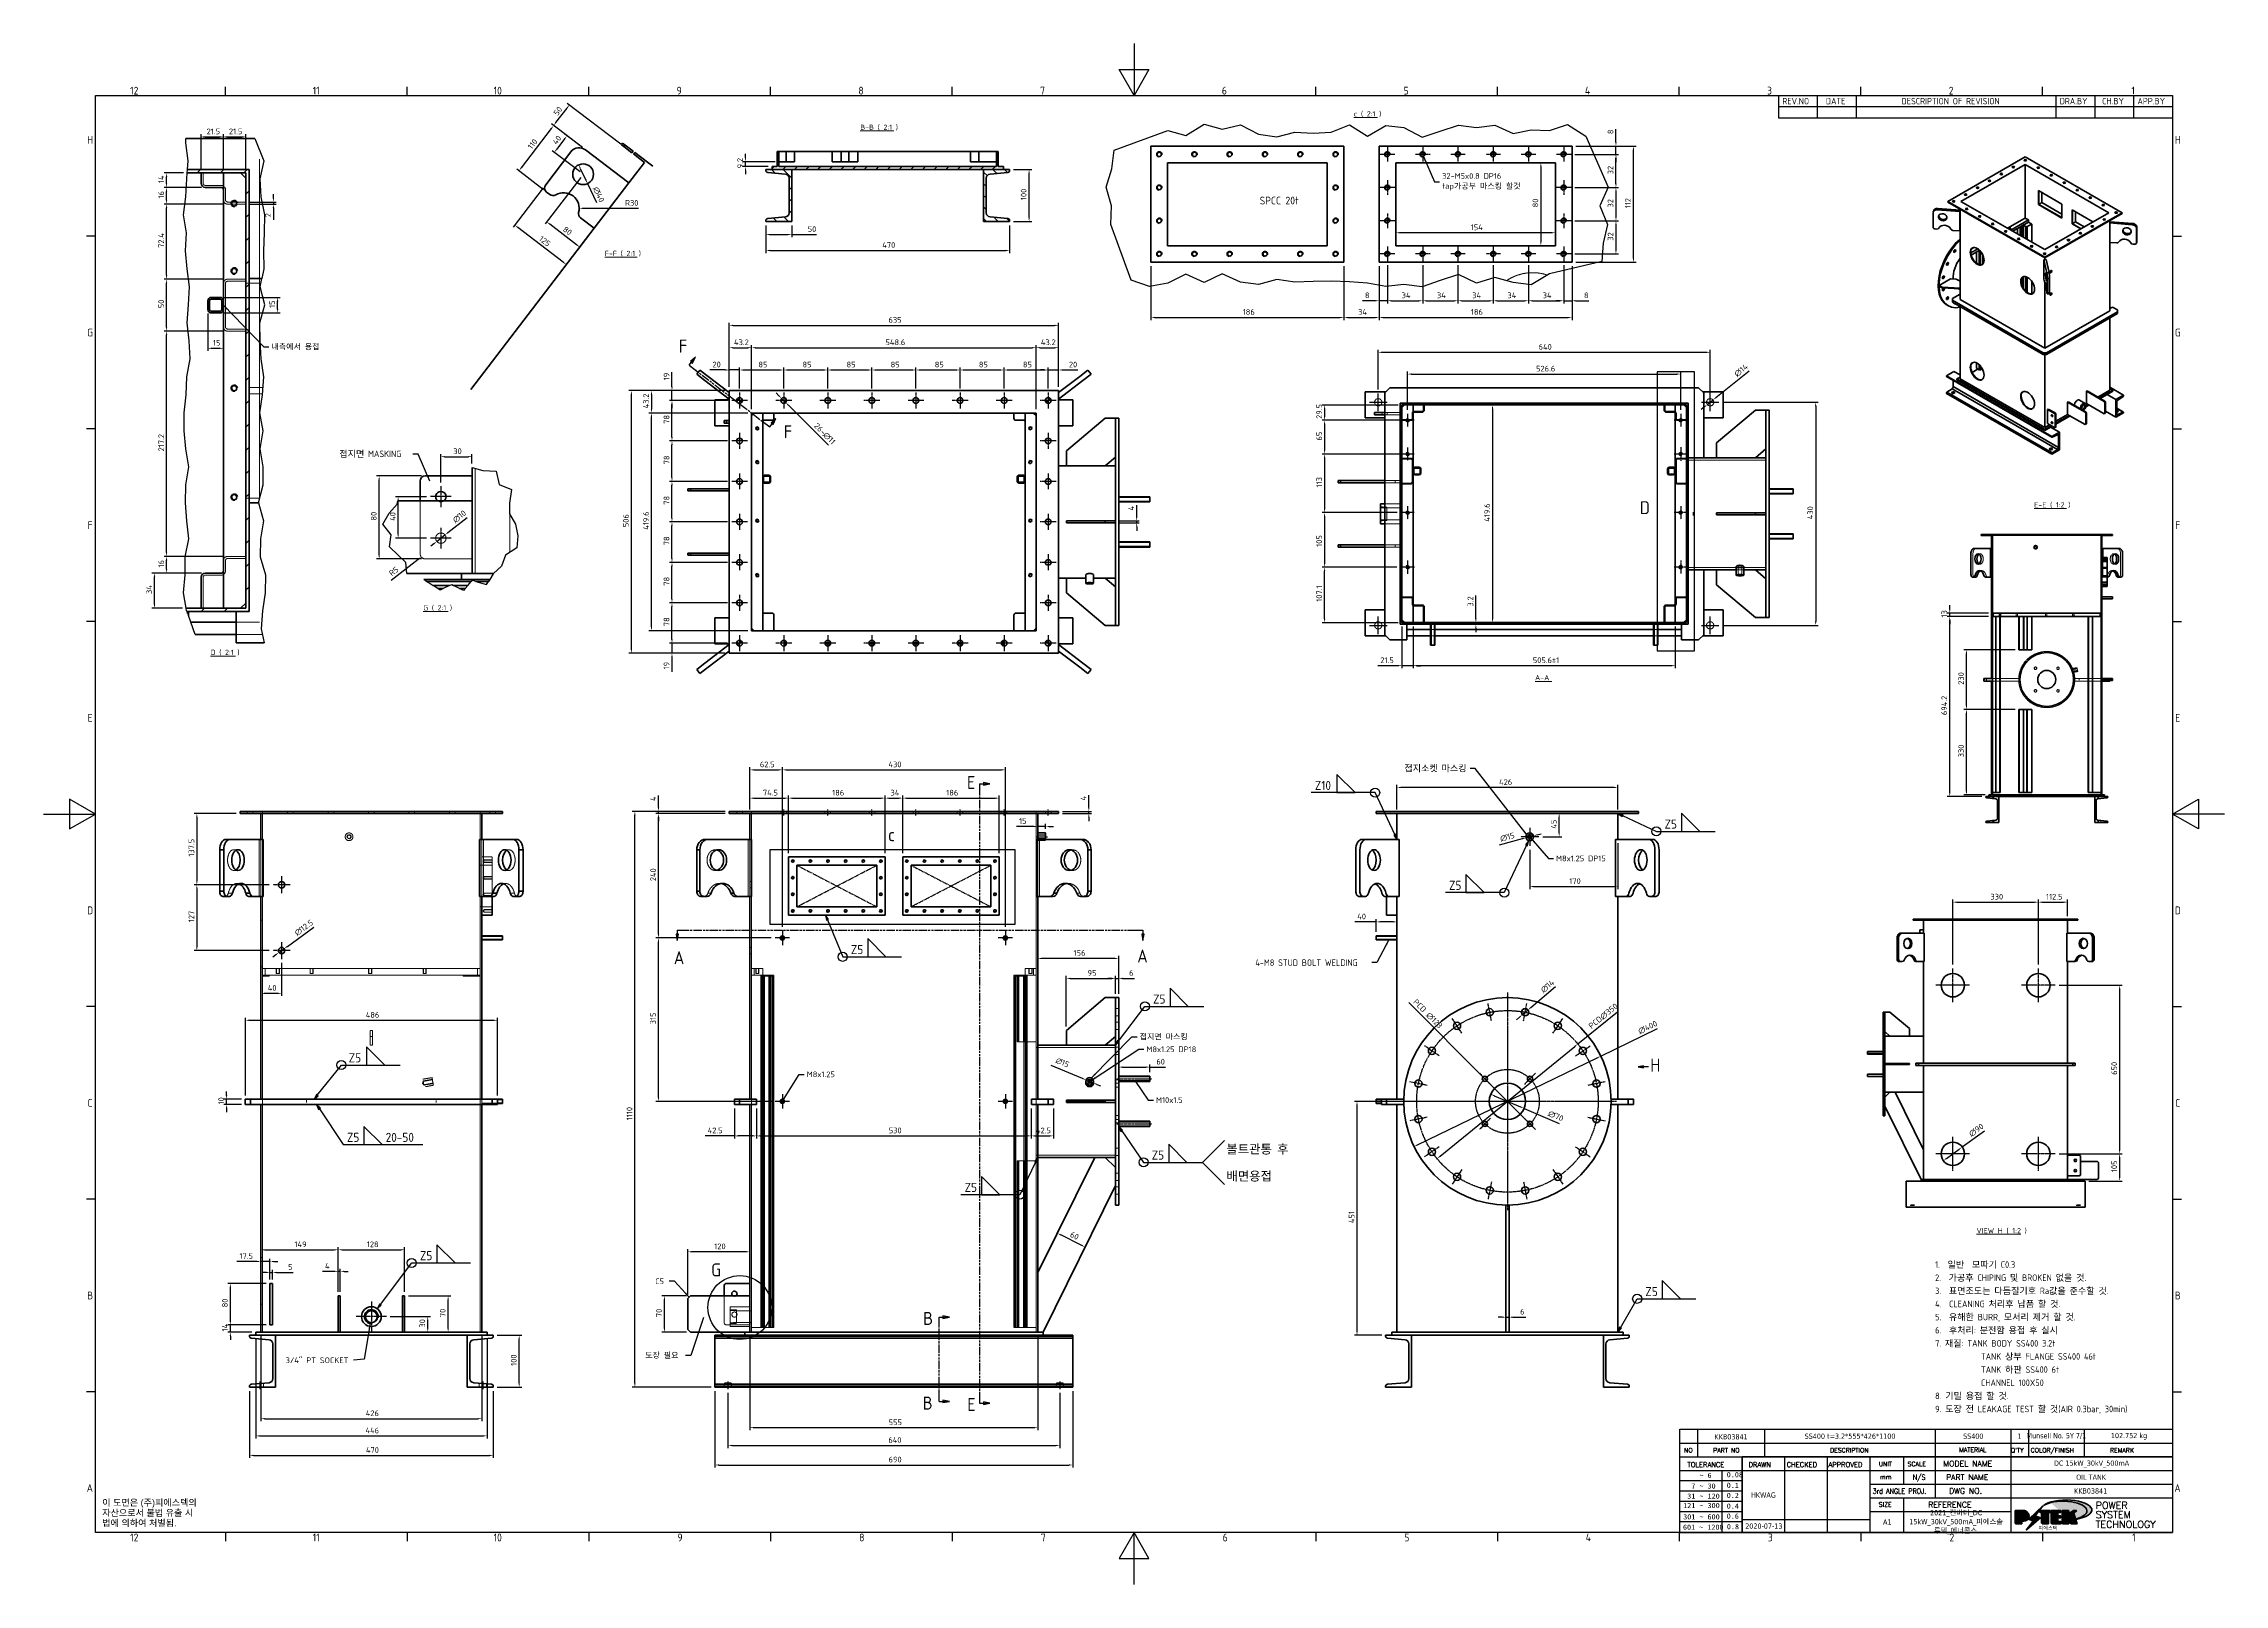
# Model space of a CAD drawing. Header units: millimetres. Extents: x 0 to 4205, y 0 to 2970.
import ezdxf
from ezdxf.enums import TextEntityAlignment as Align

# ---------------------------------------------------------------- set-up
doc = ezdxf.new("R2010")
doc.units = ezdxf.units.MM
doc.header["$LTSCALE"] = 5
for name, pattern in [('CHAIN', [0.7087, 0.4724, -0.0591, 0.1181, -0.0591]), ('DASH_DOUBLE_DOT', [0.4398, 0.24, -0.06, 0.0098, -0.06, 0.01, -0.06]), ('DASHED', [0.2067, 0.1654, -0.0413]), ('DOUBLE_DASH_CHAIN', [1.2403, 0.6614, -0.0827, 0.1654, -0.0827, 0.1654, -0.0827])]:
    doc.linetypes.add(name, pattern=pattern)
doc.layers.get('0').update_dxf_attribs({"color": 3, "lineweight": 25, "true_color": 0x00ff00})
for name, color, linetype, lineweight, true_color in [('가려진 것(ISO)', 2, 'DASHED', 18, 0xffff00), ('가려진 좁은 것(ISO)', 2, 'DASHED', 18, 0xffff00), ('가시적인 것(ISO)', 3, 'Continuous', 40, 0x00ff00), ('가시적인 좁은 것(ISO)', 3, 'Continuous', 35, 0x00ff00), ('기호(ISO)', 5, 'Continuous', 25, 0x0000ff), ('스케치 형상(ISO)', 3, 'Continuous', 25, 0x00ff00), ('제목(ISO)', 5, 'Continuous', 50, 0x0000ff), ('중심 표식(ISO)', 1, 'Continuous', 25, 0xff0000), ('중심선(ISO)', 1, 'Continuous', 25, 0xff0000), ('치수(ISO)', 2, 'Continuous', 25, 0xffff00)]:
    doc.layers.add(name, color=color, linetype=linetype, lineweight=lineweight, true_color=true_color)
for name, color, linetype, lineweight in [('경계(ISO)', 7, 'Continuous', 25), ('끊기 선(JIS)', 7, 'Continuous', 25), ('단면선(ISO)', 7, 'CHAIN', 25), ('상세 경계(JIS)', 7, 'Continuous', 25), ('해치(ISO)', 7, 'Continuous', 18)]:
    doc.layers.add(name, color=color, linetype=linetype, lineweight=lineweight)
doc.styles.add('HAN_291', font='')
doc.styles.add('HAN_370', font='', dxfattribs={"width": 2})
doc.styles.add('ISO Proportional', font='arial.ttf')
doc.styles.add('ISO ProportionalPSTEK', font='isocp.shx')
doc.styles.add('RC_284', font='ROMANC.shx')
doc.styles.add('RC_287', font='ROMANC.shx')
doc.styles.add('RC_292', font='ROMANC.shx')
doc.styles.add('ROMANT_294', font='romant.shx')
doc.styles.add('문자 텍스트_PSTEK_POSCO', font='isocp.shx')
doc.styles.add('부품번호텍스트_PSTEK_POSCO', font='isocp.shx')
doc.styles.add('치수 텍스트_PSTEK_POSCO', font='isocp.shx')
doc.styles.add('텍스트 스타일198', font='tahoma.ttf')
doc.styles.add('텍스트 스타일333', font='ROMANC.shx', dxfattribs={"width": 0.8})
doc.styles.add('텍스트 스타일512', font='isocp.shx')
doc.styles.add('표면거칠기 텍스트_PSTEK_POSCO', font='isocp.shx')
doc.styles.get('HAN_291').set_extended_font_data('GulimChe')
doc.styles.get('HAN_370').set_extended_font_data('GulimChe')
doc.dimstyles.new('치수_PSTEK_POSCO', dxfattribs={"dimscale": 5, "dimtxt": 2.2, "dimasz": 1.5, "dimexe": 1, "dimexo": 1.5, "dimgap": 1, "dimtad": 1, "dimrnd": 1e-08, "dimdsep": 46, "dimtxsty": '치수 텍스트_PSTEK_POSCO', "dimcen": 0.09, "dimdle": 10, "dimclrd": 7, "dimclre": 7, "dimclrt": 2, "dimadec": 1, "dimazin": 2, "dimtfac": 1, "dimtmove": 0, "dimatfit": 3, "dimfxl": 1, "dimtolj": 1, "dimlwd": -1, "dimlwe": -1, "dimarcsym": 0})
doc.dimstyles.new('치수_PSTEK_POSCO$7', dxfattribs={"dimscale": 5, "dimtxt": 2.2, "dimasz": 2, "dimexe": 1, "dimexo": 1.5, "dimgap": 1, "dimtad": 1, "dimrnd": 1e-08, "dimdsep": 46, "dimtxsty": '치수 텍스트_PSTEK_POSCO', "dimcen": 0.09, "dimdle": 10, "dimclrd": 7, "dimclre": 7, "dimclrt": 2, "dimadec": 1, "dimazin": 2, "dimtfac": 1, "dimtmove": 0, "dimatfit": 3, "dimfxl": 1, "dimtolj": 1, "dimlwd": -1, "dimlwe": -1, "dimarcsym": 0})
pattern_1 = [(45, (0, 0), (-11.22532, 11.22532), [])]
pattern_2 = [(135.0002, (0, 0), (-11.22528, -11.22536), [])]

# ---------------------------------------------------------------- blocks, each defined once
blk = doc.blocks.new('경계 Default Border')
at = {"layer": '경계(ISO)'}
for p, q in [((70.08, 574), (70.08, 577.4)), ((140.17, 574), (140.17, 577.4)), ((210.25, 574), (210.25, 577.4)), ((280.33, 574), (280.33, 577.4)), ((350.42, 574), (350.42, 577.4)), ((490.58, 574), (490.58, 577.4)), ((560.67, 574), (560.67, 577.4)), ((630.75, 574), (630.75, 577.4)), ((700.83, 574), (700.83, 577.4)), ((770.92, 574), (770.92, 577.4)), ((20, 519.75), (16.6, 519.75)), ((821, 519.75), (824.4, 519.75)), ((20, 445.5), (16.6, 445.5)), ((821, 445.5), (824.4, 445.5)), ((20, 371.25), (16.6, 371.25)), ((821, 371.25), (824.4, 371.25)), ((20, 222.75), (16.6, 222.75)), ((821, 222.75), (824.4, 222.75)), ((20, 148.5), (16.6, 148.5)), ((821, 148.5), (824.4, 148.5)), ((20, 74.25), (16.6, 74.25)), ((821, 74.25), (824.4, 74.25)), ((70.08, 20), (70.08, 16.6)), ((140.17, 20), (140.17, 16.6)), ((210.25, 20), (210.25, 16.6)), ((280.33, 20), (280.33, 16.6)), ((350.42, 20), (350.42, 16.6)), ((490.58, 20), (490.58, 16.6)), ((560.67, 20), (560.67, 16.6)), ((630.75, 20), (630.75, 16.6)), ((700.83, 20), (700.83, 16.6)), ((770.92, 20), (770.92, 16.6))]:
    blk.add_line(p, q, dxfattribs=at)
at = {"layer": '경계(ISO)', "flags": 128}
for points in [[(420.5, 594), (420.5, 574), (414.73, 584), (426.27, 584), (420.5, 574)], [(20, 20), (20, 574), (821, 574), (821, 20), (20, 20)], [(0, 297), (20, 297), (10, 302.77), (10, 291.23), (20, 297)], [(841, 297), (821, 297), (831, 302.77), (831, 291.23), (821, 297)], [(420.5, 0), (420.5, 20), (414.73, 10), (426.27, 10), (420.5, 20)]]:
    blk.add_lwpolyline(points, dxfattribs=at)
at = {"layer": '경계(ISO)', "color": 2, "true_color": 0xffff00, "char_height": 3, "attachment_point": 7, "style": '문자 텍스트_PSTEK_POSCO'}
for s, insert in [('12', (33.36, 574.37)), ('11', (103.78, 574.4)), ('10', (173.53, 574.37)), ('9', (244.12, 574.37)), ('8', (314.21, 574.37)), ('7', (384.29, 574.39)), ('6', (454.37, 574.37)), ('5', (524.46, 574.37)), ('4', (594.37, 574.4)), ('3', (664.62, 574.37)), ('2', (734.71, 574.37)), ('1', (805.13, 574.4)), ('H', (16.77, 555.37)), ('H', (821.88, 555.37)), ('G', (16.77, 481.1)), ('G', (821.88, 481.1)), ('F', (16.93, 406.87)), ('F', (822.04, 406.87)), ('E', (16.93, 332.6)), ('E', (822.04, 332.6)), ('D', (16.77, 258.35)), ('D', (821.88, 258.35)), ('C', (16.93, 184.1)), ('C', (822.04, 184.1)), ('B', (16.77, 109.85)), ('B', (821.88, 109.85)), ('A', (16.6, 35.62)), ('A', (821.71, 35.62)), ('12', (33.36, 16.57)), ('11', (103.78, 16.6)), ('10', (173.53, 16.57)), ('9', (244.44, 16.57)), ('8', (314.52, 16.57)), ('7', (384.6, 16.59)), ('6', (454.69, 16.57)), ('5', (524.77, 16.57)), ('4', (594.68, 16.6)), ('3', (664.96, 16.57)), ('2', (735, 16.57)), ('1', (805.44, 16.6))]:
    blk.add_mtext(s, dxfattribs=dict(at, insert=insert))
blk = doc.blocks.new('제목 블록 PSTEK')
at = {"true_color": 0xff0000}
h = blk.add_hatch(color=1, dxfattribs=at)
edge = h.paths.add_edge_path(flags=0)
edge.add_line((314.22, 19.61), (314.22, 17))
edge.add_line((314.22, 17), (314.35, 17))
edge.add_arc((314.35, 17.65), 0.651, 270, 360)
edge.add_line((315, 17.65), (315, 18.96))
edge.add_arc((314.35, 18.96), 0.651, 0, 90)
edge.add_line((314.35, 19.61), (314.22, 19.61))
edge = h.paths.add_edge_path()
edge.add_arc((314.98, 18.29), 1.97, 270, 450)
edge.add_line((314.98, 20.26), (311.77, 20.26))
edge.add_line((311.77, 20.26), (311.77, 15.34))
edge.add_line((311.77, 15.34), (314.22, 15.34))
edge.add_line((314.22, 15.34), (314.22, 16.32))
edge.add_line((314.22, 16.32), (314.98, 16.32))
at = {"true_color": 0x848484}
h = blk.add_hatch(color=252, dxfattribs=at)
edge = h.paths.add_edge_path()
edge.add_arc((314.98, 18.29), 1.97, 270, 406.82787)
edge.add_arc((315.16, 18.14), 1.97, -90, 53.56098, ccw=False)
edge.add_line((315.16, 16.17), (314.4, 16.17))
edge.add_line((314.4, 16.17), (314.4, 15.19))
edge.add_line((314.4, 15.19), (311.94, 15.19))
edge.add_line((311.94, 15.19), (311.94, 15.34))
edge.add_line((311.94, 15.34), (314.22, 15.34))
edge.add_line((314.22, 15.34), (314.22, 16.32))
edge.add_line((314.22, 16.32), (314.98, 16.32))
h = blk.add_hatch(color=252, dxfattribs=at)
edge = h.paths.add_edge_path()
edge.add_line((314.4, 19.46), (314.53, 19.46))
edge.add_arc((314.53, 18.81), 0.651, 60.41893, 90, ccw=False)
edge.add_arc((314.35, 18.96), 0.651, 39.96992, 90)
edge.add_line((314.35, 19.61), (314.22, 19.61))
edge.add_line((314.22, 19.61), (314.22, 17))
edge.add_line((314.22, 17), (314.35, 17))
edge.add_arc((314.35, 17.65), 0.651, 270, 274.69308)
edge.add_line((314.4, 17), (314.4, 19.46))
for points in [[(317.22, 17.06), (322.03, 21.63), (322.28, 21.94), (317.05, 16.98), (318.75, 16.19), (316, 12.72), (316.34, 13), (318.92, 16.27)], [(321.98, 19.61), (321.4, 19.61), (321.4, 19.46), (321.98, 19.46)], [(324.66, 19.46), (325.42, 19.46), (325.42, 20.11), (325.24, 20.11), (325.24, 19.61), (324.48, 19.61), (324.48, 15.34), (322.16, 15.34), (322.16, 15.19), (324.66, 15.19)], [(328.29, 19.46), (329.41, 19.46), (329.41, 20.11), (329.23, 20.11), (329.23, 19.61), (328.11, 19.61), (328.11, 18.26), (328.29, 18.26)], [(328.29, 17.42), (329.41, 17.42), (329.41, 18.11), (329.23, 18.11), (329.23, 17.56), (328.11, 17.56), (328.11, 15.99), (328.29, 15.99)], [(332.51, 16.93), (332.33, 17.43), (332.33, 15.34), (330.04, 15.34), (330.04, 15.19), (332.51, 15.19)], [(332.51, 20.11), (332.33, 20.11), (332.33, 19), (332.51, 19.11)], [(335.62, 20.11), (335.25, 20.11), (334.25, 19.31), (335.49, 15.34), (333.2, 15.34), (333.25, 15.19), (335.66, 15.19), (334.43, 19.16)], [(329.54, 15.85), (329.36, 15.85), (329.36, 15.34), (325.83, 15.34), (325.83, 15.19), (329.54, 15.19)]]:
    blk.add_hatch(color=252, dxfattribs=at).paths.add_polyline_path(points)
at = {"true_color": 0x0000ff}
blk.add_hatch(color=5, dxfattribs=at).paths.add_polyline_path([(321.62, 17.42), (319.53, 18.25), (322.45, 22.02), (317.22, 17.06), (318.92, 16.27), (316.17, 12.8)])
at = {"true_color": 0xff0000}
for points in [[(324.48, 19.61), (325.24, 19.61), (325.24, 20.26), (321.23, 20.26), (321.23, 19.61), (321.98, 19.61), (321.98, 15.34), (324.48, 15.34)], [(329.23, 20.26), (325.66, 20.26), (325.66, 15.34), (329.36, 15.34), (329.36, 15.99), (328.11, 15.99), (328.11, 17.56), (329.23, 17.56), (329.23, 18.26), (328.11, 18.26), (328.11, 19.61), (329.23, 19.61)], [(332.33, 20.26), (329.86, 20.26), (329.86, 15.34), (332.33, 15.34), (332.33, 17.43), (333.07, 15.34), (335.49, 15.34), (334.25, 19.31), (335.44, 20.26), (334.31, 20.26), (332.33, 19)]]:
    blk.add_hatch(color=1, dxfattribs=at).paths.add_polyline_path(points)
at = {"layer": '해치(ISO)', "true_color": 0x27d1fc}
h = blk.add_hatch(color=140, dxfattribs=at)
edge = h.paths.add_edge_path()
edge.add_ellipse((330.37, 20.16), major_axis=(9.1, 0), ratio=0.40699, start_angle=301.30985, end_angle=507.74369)
edge.add_ellipse((331.53, 20.46), major_axis=(-9.82, 0), ratio=0.39426, start_angle=111.51207, end_angle=334.47025, ccw=False)
edge.add_line((335.14, 16.86), (335.1, 16.99))
at = {"color": 180, "true_color": 0x3f00ff}
for p, q in [((182.48, 11.79), (182.48, 51.57)), ((182.48, 51.57), (372.48, 51.57)), ((189.27, 51.57), (189.27, 41.01)), ((215.22, 41.01), (215.22, 51.57)), ((280.88, 51.57), (280.88, 41.01)), ((310.09, 51.57), (310.09, 41.01)), ((316.9, 51.57), (316.9, 41.01)), ((338.46, 51.57), (338.46, 41.01)), ((372.48, 51.57), (372.48, 11.79)), ((182.48, 46.29), (372.48, 46.29)), ((182.48, 41.01), (206.45, 41.01)), ((182.48, 35.73), (206.45, 35.73)), ((198.86, 12.03), (198.86, 35.73)), ((206.45, 35.73), (372.48, 35.73)), ((222.94, 11.79), (222.94, 41.01)), ((239.43, 11.79), (239.43, 41.01)), ((255.92, 11.79), (255.92, 41.01)), ((268.69, 41.01), (268.69, 30.45)), ((280.88, 41.01), (280.88, 25.17)), ((310.09, 41.01), (310.09, 11.79)), ((182.48, 31.78), (206.45, 31.78)), ((182.48, 27.83), (206.45, 27.83)), ((255.92, 30.45), (372.48, 30.45)), ((182.48, 23.88), (206.45, 23.88)), ((182.48, 19.93), (206.45, 19.93)), ((255.92, 25.17), (372.48, 25.17)), ((255.92, 19.89), (310.09, 19.89)), ((268.69, 25.17), (268.69, 11.79)), ((182.48, 15.98), (206.45, 15.98)), ((182.48, 11.79), (372.48, 11.79)), ((206.45, 16.74), (255.92, 16.74))]:
    blk.add_line(p, q, dxfattribs=at)
at = {"color": 7, "lineweight": 50}
for p, q in [((206.45, 11.79), (206.45, 41.01)), ((206.45, 41.01), (372.48, 41.01))]:
    blk.add_line(p, q, dxfattribs=at)
at = {"color": 7}
for p, q in [((314.98, 20.26), (311.77, 20.26)), ((311.77, 20.26), (311.77, 15.34)), ((314.98, 20.26), (311.77, 20.26)), ((311.77, 20.26), (311.77, 15.34)), ((314.22, 17), (314.22, 19.61)), ((314.22, 19.61), (314.35, 19.61)), ((314.35, 19.61), (314.22, 19.61)), ((314.22, 19.61), (314.22, 17)), ((314.22, 17), (314.22, 19.61)), ((314.22, 19.61), (314.35, 19.61)), ((314.35, 17), (314.22, 17)), ((314.22, 17), (314.35, 17)), ((314.35, 17), (314.22, 17)), ((314.4, 19.46), (314.53, 19.46)), ((314.4, 17), (314.4, 19.46)), ((315, 18.96), (315, 17.65)), ((315, 18.96), (315, 17.65)), ((316.17, 12.8), (321.62, 17.42)), ((322.28, 21.94), (317.05, 16.98)), ((317.05, 16.98), (318.75, 16.19)), ((322.45, 22.02), (317.22, 17.06)), ((317.22, 17.06), (322.03, 21.63)), ((318.92, 16.27), (317.22, 17.06)), ((317.22, 17.06), (318.92, 16.27)), ((319.53, 18.25), (322.45, 22.02)), ((321.62, 17.42), (319.53, 18.25)), ((325.24, 20.26), (321.23, 20.26)), ((321.23, 20.26), (321.23, 19.61)), ((325.24, 20.26), (321.23, 20.26)), ((321.23, 20.26), (321.23, 19.61)), ((321.23, 19.61), (321.98, 19.61)), ((321.23, 19.61), (321.98, 19.61)), ((321.4, 19.61), (321.4, 19.46)), ((321.98, 19.61), (321.4, 19.61)), ((321.4, 19.46), (321.98, 19.46)), ((321.98, 19.61), (321.98, 15.34)), ((321.98, 19.46), (321.98, 19.61)), ((321.98, 19.61), (321.98, 15.34)), ((322.03, 21.63), (322.28, 21.94)), ((324.48, 19.61), (325.24, 19.61)), ((324.48, 15.34), (324.48, 19.61)), ((325.24, 19.61), (324.48, 19.61)), ((324.48, 19.61), (324.48, 15.34)), ((324.48, 19.61), (325.24, 19.61)), ((324.48, 15.34), (324.48, 19.61)), ((324.66, 19.46), (325.42, 19.46)), ((324.66, 15.19), (324.66, 19.46)), ((325.24, 19.61), (325.24, 20.26)), ((325.24, 19.61), (325.24, 20.26)), ((325.42, 20.11), (325.24, 20.11)), ((325.24, 20.11), (325.24, 19.61)), ((325.42, 19.46), (325.42, 20.11)), ((329.23, 20.26), (325.66, 20.26)), ((325.66, 20.26), (325.66, 15.34)), ((325.66, 20.26), (325.66, 15.34)), ((329.23, 20.26), (325.66, 20.26)), ((328.11, 18.26), (328.11, 19.61)), ((328.11, 19.61), (329.23, 19.61)), ((329.23, 19.61), (328.11, 19.61)), ((328.11, 19.61), (328.11, 18.26)), ((328.11, 18.26), (328.11, 19.61)), ((328.11, 19.61), (329.23, 19.61)), ((329.23, 18.26), (328.11, 18.26)), ((328.11, 18.26), (328.29, 18.26)), ((329.23, 18.26), (328.11, 18.26)), ((328.11, 17.56), (329.23, 17.56)), ((328.11, 15.99), (328.11, 17.56)), ((329.23, 17.56), (328.11, 17.56)), ((328.11, 17.56), (328.11, 15.99)), ((328.11, 17.56), (329.23, 17.56)), ((328.11, 15.99), (328.11, 17.56)), ((328.29, 18.26), (328.29, 19.46)), ((328.29, 19.46), (329.41, 19.46)), ((328.29, 15.99), (328.29, 17.42)), ((328.29, 17.42), (329.41, 17.42)), ((329.23, 19.61), (329.23, 20.26)), ((329.23, 19.61), (329.23, 20.26)), ((329.41, 20.11), (329.23, 20.11)), ((329.23, 20.11), (329.23, 19.61)), ((329.23, 17.56), (329.23, 18.26)), ((329.23, 17.56), (329.23, 18.26)), ((329.41, 18.11), (329.23, 18.11)), ((329.23, 18.11), (329.23, 17.56)), ((329.41, 19.46), (329.41, 20.11)), ((329.41, 17.42), (329.41, 18.11)), ((332.33, 20.26), (329.86, 20.26)), ((329.86, 20.26), (329.86, 15.34)), ((329.86, 20.26), (329.86, 15.34)), ((332.33, 20.26), (329.86, 20.26)), ((334.31, 20.26), (332.33, 19)), ((332.33, 19), (332.33, 20.26)), ((334.31, 20.26), (332.33, 19)), ((332.33, 19), (332.33, 20.26)), ((332.51, 20.11), (332.33, 20.11)), ((332.33, 20.11), (332.33, 19)), ((332.33, 19), (332.51, 19.11)), ((332.33, 17.43), (333.07, 15.34)), ((332.33, 15.34), (332.33, 17.43)), ((332.51, 16.93), (332.33, 17.43)), ((332.33, 17.43), (332.33, 15.34)), ((332.33, 17.43), (333.07, 15.34)), ((332.33, 15.34), (332.33, 17.43)), ((332.51, 19.11), (332.51, 20.11)), ((332.51, 15.19), (332.51, 16.93)), ((334.25, 19.31), (335.44, 20.26)), ((334.25, 19.31), (335.44, 20.26)), ((335.25, 20.11), (334.25, 19.31)), ((335.49, 15.34), (334.25, 19.31)), ((334.25, 19.31), (335.49, 15.34)), ((335.49, 15.34), (334.25, 19.31)), ((335.44, 20.26), (334.31, 20.26)), ((335.44, 20.26), (334.31, 20.26)), ((334.43, 19.16), (335.62, 20.11)), ((335.66, 15.19), (334.43, 19.16)), ((335.62, 20.11), (335.25, 20.11)), ((345.04, 17.5), (344.99, 17.69)), ((311.77, 15.34), (314.22, 15.34)), ((311.77, 15.34), (314.22, 15.34)), ((314.22, 15.34), (311.94, 15.34)), ((311.94, 15.34), (311.94, 15.19)), ((311.94, 15.19), (314.4, 15.19)), ((314.22, 16.32), (314.98, 16.32)), ((314.22, 15.34), (314.22, 16.32)), ((314.98, 16.32), (314.22, 16.32)), ((314.22, 16.32), (314.22, 15.34)), ((314.22, 16.32), (314.98, 16.32)), ((314.22, 15.34), (314.22, 16.32)), ((314.4, 16.17), (315.16, 16.17)), ((314.4, 15.19), (314.4, 16.17)), ((318.75, 16.19), (316, 12.72)), ((316, 12.72), (316.34, 13)), ((318.92, 16.27), (316.17, 12.8)), ((316.34, 13), (318.92, 16.27)), ((321.98, 15.34), (324.48, 15.34)), ((321.98, 15.34), (324.48, 15.34)), ((324.48, 15.34), (322.16, 15.34)), ((322.16, 15.34), (322.16, 15.19)), ((322.16, 15.19), (324.66, 15.19)), ((325.66, 15.34), (329.36, 15.34)), ((325.66, 15.34), (329.36, 15.34)), ((329.36, 15.34), (325.83, 15.34)), ((325.83, 15.34), (325.83, 15.19)), ((325.83, 15.19), (329.54, 15.19)), ((329.36, 15.99), (328.11, 15.99)), ((328.11, 15.99), (328.29, 15.99)), ((329.36, 15.99), (328.11, 15.99)), ((329.36, 15.34), (329.36, 15.99)), ((329.36, 15.34), (329.36, 15.99)), ((329.54, 15.85), (329.36, 15.85)), ((329.36, 15.85), (329.36, 15.34)), ((329.54, 15.19), (329.54, 15.85)), ((329.86, 15.34), (332.33, 15.34)), ((329.86, 15.34), (332.33, 15.34)), ((332.33, 15.34), (330.04, 15.34)), ((330.04, 15.34), (330.04, 15.19)), ((330.04, 15.19), (332.51, 15.19)), ((333.07, 15.34), (335.49, 15.34)), ((333.07, 15.34), (335.49, 15.34)), ((335.49, 15.34), (333.2, 15.34)), ((333.2, 15.34), (333.25, 15.19)), ((333.25, 15.19), (335.66, 15.19))]:
    blk.add_line(p, q, dxfattribs=at)
at = {"color": 1, "true_color": 0xff0000}
for p, q in [((314.98, 20.26), (311.77, 20.26)), ((311.77, 20.26), (311.77, 15.34)), ((314.22, 17), (314.22, 19.61)), ((314.22, 19.61), (314.35, 19.61)), ((314.35, 17), (314.22, 17)), ((315, 18.96), (315, 17.65)), ((325.24, 20.26), (321.23, 20.26)), ((321.23, 20.26), (321.23, 19.61)), ((321.23, 19.61), (321.98, 19.61)), ((321.98, 19.61), (321.98, 15.34)), ((324.48, 19.61), (325.24, 19.61)), ((324.48, 15.34), (324.48, 19.61)), ((325.24, 19.61), (325.24, 20.26)), ((329.23, 20.26), (325.66, 20.26)), ((325.66, 20.26), (325.66, 15.34)), ((328.11, 18.26), (328.11, 19.61)), ((328.11, 19.61), (329.23, 19.61)), ((329.23, 18.26), (328.11, 18.26)), ((328.11, 17.56), (329.23, 17.56)), ((328.11, 15.99), (328.11, 17.56)), ((329.23, 19.61), (329.23, 20.26)), ((329.23, 17.56), (329.23, 18.26)), ((332.33, 20.26), (329.86, 20.26)), ((329.86, 20.26), (329.86, 15.34)), ((334.31, 20.26), (332.33, 19)), ((332.33, 19), (332.33, 20.26)), ((332.33, 17.43), (333.07, 15.34)), ((332.33, 15.34), (332.33, 17.43)), ((334.25, 19.31), (335.44, 20.26)), ((335.49, 15.34), (334.25, 19.31)), ((335.44, 20.26), (334.31, 20.26)), ((311.77, 15.34), (314.22, 15.34)), ((314.22, 16.32), (314.98, 16.32)), ((314.22, 15.34), (314.22, 16.32)), ((321.98, 15.34), (324.48, 15.34)), ((325.66, 15.34), (329.36, 15.34)), ((329.36, 15.99), (328.11, 15.99)), ((329.36, 15.34), (329.36, 15.99)), ((329.86, 15.34), (332.33, 15.34)), ((333.07, 15.34), (335.49, 15.34))]:
    blk.add_line(p, q, dxfattribs=at)
at = {"color": 5, "true_color": 0x0000ff}
for p, q in [((316.17, 12.8), (321.62, 17.42)), ((322.45, 22.02), (317.22, 17.06)), ((317.22, 17.06), (318.92, 16.27)), ((319.53, 18.25), (322.45, 22.02)), ((321.62, 17.42), (319.53, 18.25)), ((318.92, 16.27), (316.17, 12.8))]:
    blk.add_line(p, q, dxfattribs=at)
at = {"color": 7}
for centre, radius, start, end in [((314.35, 18.96), 0.651, 0, 90), ((314.35, 18.96), 0.651, 39.96992, 90), ((314.35, 18.96), 0.651, 0, 90), ((314.35, 17.65), 0.651, 270, 0), ((314.35, 17.65), 0.651, 270, 0), ((314.35, 17.65), 0.651, 270, 274.69308), ((314.53, 18.81), 0.651, 60.41893, 90), ((314.98, 18.29), 1.97, 270, 90), ((314.98, 18.29), 1.97, 270, 90), ((314.98, 18.29), 1.97, 270, 46.82787), ((315.16, 18.14), 1.97, 270, 53.56098)]:
    blk.add_arc(centre, radius, start, end, dxfattribs=at)
at = {"color": 1, "true_color": 0xff0000}
for centre, radius, start, end in [((314.35, 18.96), 0.651, 0, 90), ((314.35, 17.65), 0.651, 270, 0), ((314.98, 18.29), 1.97, 270, 90)]:
    blk.add_arc(centre, radius, start, end, dxfattribs=at)
at = {"layer": '제목(ISO)', "lineweight": 18}
blk.add_line((182.48, 35.73), (182.48, 11.79), dxfattribs=at)
at = {"layer": '제목(ISO)'}
for p, q in [((314.98, 20.26), (311.77, 20.26)), ((311.77, 20.26), (311.77, 15.34)), ((314.22, 17), (314.22, 19.61)), ((314.22, 19.61), (314.35, 19.61)), ((314.35, 19.61), (314.22, 19.61)), ((314.22, 19.61), (314.22, 17)), ((314.35, 17), (314.22, 17)), ((314.22, 17), (314.35, 17)), ((314.4, 19.46), (314.53, 19.46)), ((314.4, 17), (314.4, 19.46)), ((315, 18.96), (315, 17.65)), ((316.17, 12.8), (321.62, 17.42)), ((322.28, 21.94), (317.05, 16.98)), ((317.05, 16.98), (318.75, 16.19)), ((322.45, 22.02), (317.22, 17.06)), ((317.22, 17.06), (322.03, 21.63)), ((317.22, 17.06), (318.92, 16.27)), ((318.92, 16.27), (317.22, 17.06)), ((319.53, 18.25), (322.45, 22.02)), ((321.62, 17.42), (319.53, 18.25)), ((325.24, 20.26), (321.23, 20.26)), ((321.23, 20.26), (321.23, 19.61)), ((321.23, 19.61), (321.98, 19.61)), ((321.98, 19.61), (321.4, 19.61)), ((321.4, 19.61), (321.4, 19.46)), ((321.4, 19.46), (321.98, 19.46)), ((321.98, 19.61), (321.98, 15.34)), ((321.98, 19.46), (321.98, 19.61)), ((322.03, 21.63), (322.28, 21.94)), ((324.48, 19.61), (325.24, 19.61)), ((324.48, 15.34), (324.48, 19.61)), ((325.24, 19.61), (324.48, 19.61)), ((324.48, 19.61), (324.48, 15.34)), ((324.66, 19.46), (325.42, 19.46)), ((324.66, 15.19), (324.66, 19.46)), ((325.24, 19.61), (325.24, 20.26)), ((325.42, 20.11), (325.24, 20.11)), ((325.24, 20.11), (325.24, 19.61)), ((325.42, 19.46), (325.42, 20.11)), ((329.23, 20.26), (325.66, 20.26)), ((325.66, 20.26), (325.66, 15.34)), ((328.11, 18.26), (328.11, 19.61)), ((328.11, 19.61), (329.23, 19.61)), ((329.23, 19.61), (328.11, 19.61)), ((328.11, 19.61), (328.11, 18.26)), ((329.23, 18.26), (328.11, 18.26)), ((328.11, 18.26), (328.29, 18.26)), ((328.11, 15.99), (328.11, 17.56)), ((328.11, 17.56), (329.23, 17.56)), ((329.23, 17.56), (328.11, 17.56)), ((328.11, 17.56), (328.11, 15.99)), ((328.29, 19.46), (329.41, 19.46)), ((328.29, 18.26), (328.29, 19.46)), ((328.29, 17.42), (329.41, 17.42)), ((328.29, 15.99), (328.29, 17.42)), ((329.23, 19.61), (329.23, 20.26)), ((329.41, 20.11), (329.23, 20.11)), ((329.23, 20.11), (329.23, 19.61)), ((329.23, 17.56), (329.23, 18.26)), ((329.41, 18.11), (329.23, 18.11)), ((329.23, 18.11), (329.23, 17.56)), ((329.41, 19.46), (329.41, 20.11)), ((329.41, 17.42), (329.41, 18.11)), ((332.33, 20.26), (329.86, 20.26)), ((329.86, 20.26), (329.86, 15.34)), ((334.31, 20.26), (332.33, 19)), ((332.33, 19), (332.33, 20.26)), ((332.51, 20.11), (332.33, 20.11)), ((332.33, 20.11), (332.33, 19)), ((332.33, 19), (332.51, 19.11)), ((332.33, 15.34), (332.33, 17.43)), ((332.33, 17.43), (333.07, 15.34)), ((332.51, 16.93), (332.33, 17.43)), ((332.33, 17.43), (332.33, 15.34)), ((332.51, 19.11), (332.51, 20.11)), ((332.51, 15.19), (332.51, 16.93)), ((334.25, 19.31), (335.44, 20.26)), ((335.25, 20.11), (334.25, 19.31)), ((335.49, 15.34), (334.25, 19.31)), ((334.25, 19.31), (335.49, 15.34)), ((335.44, 20.26), (334.31, 20.26)), ((334.43, 19.16), (335.62, 20.11)), ((335.66, 15.19), (334.43, 19.16)), ((335.62, 20.11), (335.25, 20.11)), ((311.77, 15.34), (314.22, 15.34)), ((314.22, 15.34), (311.94, 15.34)), ((311.94, 15.34), (311.94, 15.19)), ((311.94, 15.19), (314.4, 15.19)), ((314.22, 15.34), (314.22, 16.32)), ((314.22, 16.32), (314.98, 16.32)), ((314.98, 16.32), (314.22, 16.32)), ((314.22, 16.32), (314.22, 15.34)), ((314.4, 15.19), (314.4, 16.17)), ((314.4, 16.17), (315.16, 16.17)), ((318.75, 16.19), (316, 12.72)), ((316, 12.72), (316.34, 13)), ((318.92, 16.27), (316.17, 12.8)), ((316.34, 13), (318.92, 16.27)), ((321.98, 15.34), (324.48, 15.34)), ((324.48, 15.34), (322.16, 15.34)), ((322.16, 15.34), (322.16, 15.19)), ((322.16, 15.19), (324.66, 15.19)), ((325.66, 15.34), (329.36, 15.34)), ((329.36, 15.34), (325.83, 15.34)), ((325.83, 15.34), (325.83, 15.19)), ((325.83, 15.19), (329.54, 15.19)), ((329.36, 15.99), (328.11, 15.99)), ((328.11, 15.99), (328.29, 15.99)), ((329.36, 15.34), (329.36, 15.99)), ((329.54, 15.85), (329.36, 15.85)), ((329.36, 15.85), (329.36, 15.34)), ((329.54, 15.19), (329.54, 15.85)), ((329.86, 15.34), (332.33, 15.34)), ((332.33, 15.34), (330.04, 15.34)), ((330.04, 15.34), (330.04, 15.19)), ((330.04, 15.19), (332.51, 15.19)), ((333.07, 15.34), (335.49, 15.34)), ((335.49, 15.34), (333.2, 15.34)), ((333.2, 15.34), (333.25, 15.19)), ((333.25, 15.19), (335.66, 15.19))]:
    blk.add_line(p, q, dxfattribs=at)
at = {"layer": '제목(ISO)', "color": 4, "true_color": 0x00ffff}
blk.add_line((335.14, 16.86), (335.1, 16.99), dxfattribs=at)
at = {"layer": '제목(ISO)'}
for centre, radius, start, end in [((314.35, 18.96), 0.651, 0, 90), ((314.35, 18.96), 0.651, 39.96992, 90), ((314.35, 17.65), 0.651, 270, 0), ((314.35, 17.65), 0.651, 270, 274.69308), ((314.53, 18.81), 0.651, 60.41893, 90), ((314.98, 18.29), 1.97, 46.82787, 90), ((314.98, 18.29), 1.97, 270, 46.82787), ((314.98, 18.29), 1.97, 270, 46.82787), ((315.16, 18.14), 1.97, 270, 53.56098)]:
    blk.add_arc(centre, radius, start, end, dxfattribs=at)
at = {"layer": '제목(ISO)', "color": 4, "true_color": 0x00ffff}
for centre, major_axis, ratio, start_param, end_param in [((331.53, 20.46), (9.82, 0), 0.39426, 5.087845, 8.9792), ((330.37, 20.16), (9.1, 0), 0.40699, 5.258849, 8.861799)]:
    blk.add_ellipse(centre, major_axis=major_axis, ratio=ratio, start_param=start_param, end_param=end_param, dxfattribs=at)
at = {"color": 2, "true_color": 0xffff00}
for s, height, style, p in [('NO', 1.742, 'RC_284', (184.14, 42.62)), ('PART NO', 1.742, 'RC_284', (195.34, 42.62)), ('DESCRIPTION', 1.7424, 'RC_284', (240.4, 42.62)), ("Q'TY", 1.742, 'RC_284', (310.14, 42.62)), ('COLOR/FINISH', 1.7424, 'RC_284', (317.77, 42.62)), ('REMARK', 1.742, 'RC_284', (348.35, 42.62)), (' TOLERANCE', 1.9, 'RC_287', (184.09, 37.01)), ('    ~ 6', 2, 'HAN_291', (183.77, 32.82)), ('0.08', 2, 'HAN_291', (200.55, 33.1)), ('DRAWN', 1.9, 'RC_287', (208.98, 37.01)), ('CHECKED', 1.9, 'RC_287', (223.69, 37.01)), ('APPROVED', 1.9, 'RC_287', (239.78, 37.01)), ('UNIT', 1.742, 'RC_284', (259.17, 37.34)), ('SCALE', 1.742, 'RC_284', (270.29, 37.34)), ('MODEL NAME', 2.178, 'RC_292', (284.1, 37.25)), ('PART NAME', 2.178, 'RC_292', (285.14, 32.03)), (' 31 ~ 120', 2, 'HAN_291', (183.77, 24.83)), ('  7 ~ 30', 2, 'HAN_291', (183.77, 28.71)), ('0.1', 2, 'HAN_291', (200.55, 28.99)), ('0.2', 2, 'HAN_291', (200.55, 25.11)), ('mm', 1.742, 'RC_284', (259.65, 32.35)), (' DWG NO.', 2.178, 'RC_292', (284.81, 26.75)), ('301 ~ 600', 2, 'HAN_291', (183.77, 16.83)), ('121 ~ 300', 2, 'HAN_291', (183.77, 21.21)), ('0.4', 2, 'HAN_291', (200.55, 21)), ('0.6', 2, 'HAN_291', (200.55, 17.12)), ('SIZE', 1.742, 'RC_284', (259.17, 21.69)), ('REFERENCE', 2.178, 'RC_292', (278.27, 21.43)), ('601 ~ 1200', 2, 'HAN_291', (183.68, 12.85)), ('0.8', 2, 'HAN_291', (200.61, 13.06))]:
    blk.add_text(s, height=height, dxfattribs=dict(at, style=style)).set_placement(p)
at = {"color": 2, "true_color": 0xffff00, "style": 'RC_284'}
blk.add_text('MATERIAL', height=1.742, dxfattribs=at).set_placement((295.48, 43.65), align=Align.MIDDLE_CENTER)
at = {"color": 7, "style": '텍스트 스타일333', "width": 0.8}
blk.add_text('N/S', height=2, dxfattribs=at).set_placement((274.78, 33.09), align=Align.MIDDLE_CENTER)
at = {"color": 2, "true_color": 0xffff00, "style": '텍스트 스타일333', "width": 0.8}
blk.add_text('3rd ANGLE PROJ.', height=2, dxfattribs=at).set_placement((256.84, 26.76))
at = {"color": 7, "style": 'ROMANT_294'}
for s, p in [('POWER', (342.83, 20.97)), ('SYSTEM', (342.83, 17.33)), ('TECHNOLOGY', (342.83, 13.57))]:
    blk.add_text(s, height=2.7, dxfattribs=at).set_placement(p)
at = {"color": 7, "insert": (320.85, 14.21), "char_height": 1.4, "attachment_point": 1, "line_spacing_factor": 0.332, "style": 'HAN_370'}
blk.add_mtext('\\fHY견고딕|b0|i0;\\H1.4000;피에스텍', dxfattribs=at)
at = {"layer": '제목(ISO)', "color": 7, "style": '텍스트 스타일198'}
for tag, p in [('부품_번호_001', (195.85, 47.68)), ('설명_001', (230.61, 47.92)), ('재질_001', (291.7, 47.93)), ("3._Q'TY_001", (312.71, 47.92)), ('4._COLOR_001', (316.19, 48.1)), ('질량\\P3;_001', (348.71, 48.16)), ('1._MODEL_NAME_001', (326.77, 37.52)), ('제목_001', (335.31, 32.12)), ('설계자_001', (209.94, 25.23)), ('부품_번호_001', (334.51, 26.81)), ('시트_크기_001', (260.84, 14.83)), ('프로젝트_002', (270.98, 14.98)), ('프로젝트_001', (278.97, 18.44)), ('작성_날짜_001', (207.69, 13.27)), ('프로젝트_003', (280.45, 11.55))]:
    blk.add_attdef(tag, p, '', height=2, dxfattribs=at)
for tag, p in [('점검자', (231.18, 26.23)), ('엔지니어링_승인자', (247.67, 26.23)), ('점검_날짜', (231.18, 14.27)), ('엔지니어링_승인_날짜', (247.67, 14.27))]:
    blk.add_attdef(tag, text='', height=2, dxfattribs=at).set_placement(p, align=Align.MIDDLE_CENTER)
blk = doc.blocks.new('리비전 내역')
at = {"layer": '기호(ISO)'}
for p, q in [((669, 574), (821, 574)), ((669, 574), (669, 569.72)), ((684, 574), (684, 569.72)), ((699, 574), (699, 569.72)), ((776, 574), (776, 569.72)), ((791, 574), (791, 569.72)), ((806, 574), (806, 569.72)), ((821, 574), (821, 569.72)), ((669, 569.72), (821, 569.72)), ((669, 569.72), (669, 565.44)), ((669, 565.44), (821, 565.44)), ((684, 569.72), (684, 565.44)), ((699, 569.72), (699, 565.44)), ((776, 569.72), (776, 565.44)), ((791, 569.72), (791, 565.44)), ((806, 569.72), (806, 565.44)), ((821, 569.72), (821, 565.44))]:
    blk.add_line(p, q, dxfattribs=at)
at = {"layer": '기호(ISO)', "color": 2, "true_color": 0xffff00, "char_height": 2.5, "attachment_point": 7, "style": 'ISO ProportionalPSTEK'}
for s, insert in [('REV.NO', (670.53, 570.58)), ('DATE', (687.31, 570.58)), ('DESCRIPTION OF REVISION', (716.51, 570.58)), ('DRA.BY', (777.48, 570.58)), ('CH.BY', (793.86, 570.58)), ('APP.BY', (807.48, 570.58))]:
    blk.add_mtext(s, dxfattribs=dict(at, insert=insert))
blk = doc.blocks.new('2dTransSection0')
at = {"layer": '단면선(ISO)', "linetype": 'Continuous'}
for p, q in [((243.88, 250.72), (244.38, 248.22)), ((244.88, 250.72), (243.88, 250.72)), ((244.38, 252.22), (248.32, 252.22)), ((244.38, 252.22), (244.38, 250.72)), ((244.38, 250.72), (244.38, 248.22)), ((244.38, 248.22), (244.88, 250.72)), ((420.03, 252.22), (423.97, 252.22)), ((423.47, 250.72), (423.97, 248.22)), ((424.47, 250.72), (423.47, 250.72)), ((423.97, 252.22), (423.97, 250.72)), ((423.97, 250.72), (423.97, 248.22)), ((423.97, 248.22), (424.47, 250.72))]:
    blk.add_line(p, q, dxfattribs=at)
at = {"layer": '단면선(ISO)', "linetype": 'DOUBLE_DASH_CHAIN'}
blk.add_line((244.38, 252.22), (423.97, 252.22), dxfattribs=at)
at = {"layer": '단면선(ISO)', "linetype": 'Continuous', "flags": 128}
for points in [[(243.88, 250.72), (244.38, 248.22), (244.88, 250.72), (243.88, 250.72)], [(423.47, 250.72), (423.97, 248.22), (424.47, 250.72), (423.47, 250.72)]]:
    blk.add_lwpolyline(points, dxfattribs=at)
at = {"layer": '단면선(ISO)'}
for points in [[(243.88, 250.72), (244.38, 248.22), (244.88, 250.72), (243.88, 250.72)], [(423.47, 250.72), (423.97, 248.22), (424.47, 250.72), (423.47, 250.72)]]:
    blk.add_solid(points, dxfattribs=at)
at = {"layer": '단면선(ISO)', "char_height": 5, "attachment_point": 7, "style": '부품번호텍스트_PSTEK_POSCO'}
for insert in [(243.03, 239.09), (421.76, 239.72)]:
    blk.add_mtext('A', dxfattribs=dict(at, insert=insert))
blk = doc.blocks.new('2dTransSection1')
at = {"layer": '단면선(ISO)', "linetype": 'DOUBLE_DASH_CHAIN'}
blk.add_line((345.34, 70.56), (345.34, 103.01), dxfattribs=at)
at = {"layer": '단면선(ISO)', "linetype": 'Continuous'}
for p, q in [((345.34, 99.22), (345.34, 103.01)), ((345.34, 103.01), (346.84, 103.01)), ((349.34, 103.01), (346.84, 103.51)), ((346.84, 103.51), (346.84, 102.51)), ((346.84, 103.01), (349.34, 103.01)), ((346.84, 102.51), (349.34, 103.01)), ((345.34, 70.56), (345.34, 74.35)), ((345.34, 70.56), (346.84, 70.56)), ((349.34, 70.56), (346.84, 71.06)), ((346.84, 71.06), (346.84, 70.06)), ((346.84, 70.56), (349.34, 70.56)), ((346.84, 70.06), (349.34, 70.56))]:
    blk.add_line(p, q, dxfattribs=at)
at = {"layer": '단면선(ISO)', "linetype": 'Continuous', "flags": 128}
for points in [[(346.84, 102.51), (349.34, 103.01), (346.84, 103.51), (346.84, 102.51)], [(346.84, 70.06), (349.34, 70.56), (346.84, 71.06), (346.84, 70.06)]]:
    blk.add_lwpolyline(points, dxfattribs=at)
at = {"layer": '단면선(ISO)'}
for points in [[(346.84, 102.51), (349.34, 103.01), (346.84, 103.51), (346.84, 102.51)], [(346.84, 70.06), (349.34, 70.56), (346.84, 71.06), (346.84, 70.06)]]:
    blk.add_solid(points, dxfattribs=at)
at = {"layer": '단면선(ISO)', "char_height": 5, "attachment_point": 7, "style": '부품번호텍스트_PSTEK_POSCO'}
for insert in [(339.19, 100.02), (339.02, 67.39)]:
    blk.add_mtext('B', dxfattribs=dict(at, insert=insert))
blk = doc.blocks.new('2dDetail0')
at = {"layer": '상세 경계(JIS)', "flags": 128}
blk.add_lwpolyline([(622.28, 359.88), (636.71, 359.88), (636.71, 467.44), (622.28, 467.44), (622.28, 359.88)], dxfattribs=at)
at = {"layer": '상세 경계(JIS)', "insert": (615.58, 412.6), "char_height": 5, "attachment_point": 7, "style": '부품번호텍스트_PSTEK_POSCO'}
blk.add_mtext('D', dxfattribs=at)
blk = doc.blocks.new('*D25')
at = {"layer": 'Defpoints', "color": 0, "transparency": 16777216}
for p in [(867, 480.1), (917, 480.1), (867, 380.1)]:
    blk.add_point(p, dxfattribs=at)
at = {"layer": '치수(ISO)', "color": 7, "transparency": 16777216}
for p, q in [((874.5, 480.1), (922, 480.1)), ((917, 387.6), (917, 472.6)), ((874.5, 380.1), (922, 380.1))]:
    blk.add_line(p, q, dxfattribs=at)
for points in [[(915.7, 472.6), (918.2, 472.6), (917, 480.1)], [(915.7, 387.6), (918.2, 387.6), (917, 380.1)]]:
    blk.add_solid(points, dxfattribs=at)
at = {"layer": '치수(ISO)', "color": 2, "transparency": 16777216, "insert": (906.5, 421.3), "char_height": 11, "attachment_point": 4, "rotation": 90, "style": '치수 텍스트_PSTEK_POSCO'}
blk.add_mtext('\\A1;100', dxfattribs=at)
blk = doc.blocks.new('*D26')
at = {"layer": 'Defpoints', "color": 0, "transparency": 16777216}
for p in [(1917, 1206.6), (2073, 1131.1), (1917, 1039.3)]:
    blk.add_point(p, dxfattribs=at)
at = {"layer": '치수(ISO)', "color": 7, "transparency": 16777216}
for p, q in [((1917, 1046.8), (1917, 1211.6)), ((2065.5, 1206.6), (1924.5, 1206.6)), ((2073, 1138.6), (2073, 1211.6))]:
    blk.add_line(p, q, dxfattribs=at)
for points in [[(1924.5, 1207.8), (1924.5, 1205.3), (1917, 1206.6)], [(2065.5, 1207.8), (2065.5, 1205.3), (2073, 1206.6)]]:
    blk.add_solid(points, dxfattribs=at)
at = {"layer": '치수(ISO)', "color": 2, "transparency": 16777216, "insert": (1986, 1217.1), "char_height": 11, "attachment_point": 4, "style": '치수 텍스트_PSTEK_POSCO'}
blk.add_mtext('\\A1;156', dxfattribs=at)
blk = doc.blocks.new('*D27')
at = {"layer": 'Defpoints', "color": 0, "transparency": 16777216}
for p in [(1294.5, 380.1), (1984.5, 380.1), (1984.5, 230.1)]:
    blk.add_point(p, dxfattribs=at)
at = {"layer": '치수(ISO)', "color": 7, "transparency": 16777216}
for p, q in [((1294.5, 372.6), (1294.5, 225.1)), ((1984.5, 372.6), (1984.5, 225.1)), ((1302, 230.1), (1977, 230.1))]:
    blk.add_line(p, q, dxfattribs=at)
for points in [[(1302, 231.4), (1302, 228.9), (1294.5, 230.1)], [(1977, 231.4), (1977, 228.9), (1984.5, 230.1)]]:
    blk.add_solid(points, dxfattribs=at)
at = {"layer": '치수(ISO)', "color": 2, "transparency": 16777216, "insert": (1629.3, 240.6), "char_height": 11, "attachment_point": 4, "style": '치수 텍스트_PSTEK_POSCO'}
blk.add_mtext('\\A1;690', dxfattribs=at)
blk = doc.blocks.new('*D28')
at = {"layer": 'Defpoints', "color": 0, "transparency": 16777216}
for p in [(1242, 641.1), (1242, 551.1), (1362, 556.1)]:
    blk.add_point(p, dxfattribs=at)
at = {"layer": '치수(ISO)', "color": 7, "transparency": 16777216}
for p, q in [((1242, 558.6), (1242, 646.1)), ((1354.5, 641.1), (1249.5, 641.1)), ((1362, 563.6), (1362, 646.1))]:
    blk.add_line(p, q, dxfattribs=at)
for points in [[(1249.5, 642.3), (1249.5, 639.8), (1242, 641.1)], [(1354.5, 642.3), (1354.5, 639.8), (1362, 641.1)]]:
    blk.add_solid(points, dxfattribs=at)
at = {"layer": '치수(ISO)', "color": 2, "transparency": 16777216, "insert": (1293.2, 651.6), "char_height": 11, "attachment_point": 4, "style": '치수 텍스트_PSTEK_POSCO'}
blk.add_mtext('\\A1;120', dxfattribs=at)
blk = doc.blocks.new('*D29')
at = {"layer": 'Defpoints', "color": 0, "transparency": 16777216}
for p in [(1957, 1490.1), (1957, 1486.1), (2015.4, 1486.1)]:
    blk.add_point(p, dxfattribs=at)
at = {"layer": '치수(ISO)', "color": 7, "transparency": 16777216}
for p, q in [((2015.4, 1497.6), (2015.4, 1521.5)), ((1964.5, 1490.1), (2020.4, 1490.1)), ((1964.5, 1486.1), (2020.4, 1486.1)), ((2015.4, 1486.1), (2015.4, 1490.1)), ((2015.4, 1478.6), (2015.4, 1471.1))]:
    blk.add_line(p, q, dxfattribs=at)
for points in [[(2014.2, 1497.6), (2016.7, 1497.6), (2015.4, 1490.1)], [(2014.2, 1478.6), (2016.7, 1478.6), (2015.4, 1486.1)]]:
    blk.add_solid(points, dxfattribs=at)
at = {"layer": '치수(ISO)', "color": 2, "transparency": 16777216, "insert": (2004.9, 1511), "char_height": 11, "attachment_point": 4, "rotation": 90, "style": '치수 텍스트_PSTEK_POSCO'}
blk.add_mtext('\\A1;4', dxfattribs=at)
blk = doc.blocks.new('*D30')
at = {"layer": 'Defpoints', "color": 0, "transparency": 16777216}
for p in [(2619.1, 2273.4), (2470.1, 2243.9), (2617.7, 2243.9)]:
    blk.add_point(p, dxfattribs=at)
at = {"layer": '치수(ISO)', "color": 7, "transparency": 16777216}
for p, q in [((2611.6, 2273.4), (2465.1, 2273.4)), ((2610.2, 2243.9), (2465.1, 2243.9)), ((2470.1, 2265.9), (2470.1, 2251.4))]:
    blk.add_line(p, q, dxfattribs=at)
for points in [[(2468.8, 2265.9), (2471.3, 2265.9), (2470.1, 2273.4)], [(2468.8, 2251.4), (2471.3, 2251.4), (2470.1, 2243.9)]]:
    blk.add_solid(points, dxfattribs=at)
at = {"layer": '치수(ISO)', "color": 2, "transparency": 16777216, "insert": (2459.6, 2246.7), "char_height": 11, "attachment_point": 4, "rotation": 90, "style": '치수 텍스트_PSTEK_POSCO'}
blk.add_mtext('\\A1;29.5', dxfattribs=at)
blk = doc.blocks.new('*D31')
at = {"layer": 'Defpoints', "color": 0, "transparency": 16777216}
for p in [(2640.6, 1853.8), (3146.2, 1853.8), (2640.6, 1770.9)]:
    blk.add_point(p, dxfattribs=at)
at = {"layer": '치수(ISO)', "color": 7, "transparency": 16777216}
for p, q in [((2640.6, 1846.3), (2640.6, 1765.9)), ((3146.2, 1846.3), (3146.2, 1765.9)), ((3138.7, 1770.9), (2648.1, 1770.9))]:
    blk.add_line(p, q, dxfattribs=at)
for points in [[(2648.1, 1772.2), (2648.1, 1769.7), (2640.6, 1770.9)], [(3138.7, 1772.2), (3138.7, 1769.7), (3146.2, 1770.9)]]:
    blk.add_solid(points, dxfattribs=at)
at = {"layer": '치수(ISO)', "color": 2, "transparency": 16777216, "insert": (2871.4, 1781.4), "char_height": 11, "attachment_point": 4, "style": '치수 텍스트_PSTEK_POSCO'}
blk.add_mtext('\\A1;505.6±1', dxfattribs=at)
blk = doc.blocks.new('*D32')
at = {"layer": 'Defpoints', "color": 0, "transparency": 16777216}
for p in [(1140.1, 1490.1), (1322, 1490.1), (1294.5, 380.1)]:
    blk.add_point(p, dxfattribs=at)
at = {"layer": '치수(ISO)', "color": 7, "transparency": 16777216}
for p, q in [((1314.5, 1490.1), (1135.1, 1490.1)), ((1140.1, 387.6), (1140.1, 1482.6)), ((1287, 380.1), (1135.1, 380.1))]:
    blk.add_line(p, q, dxfattribs=at)
for points in [[(1138.9, 1482.6), (1141.4, 1482.6), (1140.1, 1490.1)], [(1138.9, 387.6), (1141.4, 387.6), (1140.1, 380.1)]]:
    blk.add_solid(points, dxfattribs=at)
at = {"layer": '치수(ISO)', "color": 2, "transparency": 16777216, "insert": (1129.6, 894.7), "char_height": 11, "attachment_point": 4, "rotation": 90, "style": '치수 텍스트_PSTEK_POSCO'}
blk.add_mtext('\\A1;1110', dxfattribs=at)
blk = doc.blocks.new('*D33')
at = {"layer": 'Defpoints', "color": 0, "transparency": 16777216}
for p in [(1332, 925.1), (1374.5, 925.1), (1374.5, 864.5)]:
    blk.add_point(p, dxfattribs=at)
at = {"layer": '치수(ISO)', "color": 7, "transparency": 16777216}
for p, q in [((1332, 917.6), (1332, 859.5)), ((1374.5, 917.6), (1374.5, 859.5)), ((1332, 864.5), (1275.5, 864.5)), ((1367, 864.5), (1339.5, 864.5))]:
    blk.add_line(p, q, dxfattribs=at)
for points in [[(1339.5, 865.7), (1339.5, 863.2), (1332, 864.5)], [(1367, 865.7), (1367, 863.2), (1374.5, 864.5)]]:
    blk.add_solid(points, dxfattribs=at)
at = {"layer": '치수(ISO)', "color": 2, "transparency": 16777216, "insert": (1280.5, 875), "char_height": 11, "attachment_point": 4, "style": '치수 텍스트_PSTEK_POSCO'}
blk.add_mtext('\\A1;42.5', dxfattribs=at)
blk = doc.blocks.new('*D34')
at = {"layer": 'Defpoints', "color": 0, "transparency": 16777216}
for p in [(2609.6, 1536.1), (2609.6, 1486.1), (3035.6, 1486.1)]:
    blk.add_point(p, dxfattribs=at)
at = {"layer": '치수(ISO)', "color": 7, "transparency": 16777216}
for p, q in [((2609.6, 1493.6), (2609.6, 1541.1)), ((3028.1, 1536.1), (2617.1, 1536.1)), ((3035.6, 1493.6), (3035.6, 1541.1))]:
    blk.add_line(p, q, dxfattribs=at)
for points in [[(2617.1, 1537.4), (2617.1, 1534.9), (2609.6, 1536.1)], [(3028.1, 1537.4), (3028.1, 1534.9), (3035.6, 1536.1)]]:
    blk.add_solid(points, dxfattribs=at)
at = {"layer": '치수(ISO)', "color": 2, "transparency": 16777216, "insert": (2806.5, 1546.6), "char_height": 11, "attachment_point": 4, "style": '치수 텍스트_PSTEK_POSCO'}
blk.add_mtext('\\A1;426', dxfattribs=at)
blk = doc.blocks.new('주석-판금')
at = {"layer": '기호(ISO)', "color": 2, "true_color": 0xffff00, "insert": (-39.78, 29.24), "char_height": 2.5, "width": 116.6778, "attachment_point": 1, "line_spacing_factor": 1.214607, "style": 'ISO Proportional'}
blk.add_mtext('\\fisocp|b0|i0;\\H2.5000;1.  일반  모따기 C0.3\\P2.  가공후 CHIPING 및 BROKEN 없을 것.\\P3.  표면조도는 다듬질기호 Ra값을 준수할 것.\\P4.  CLEANING 처리후 납품 할 것.\\P5.  유해한 BURR, 모서리 제거 할 것.\\P6.  후처리: 분전함 용접 후 실시\\P7. 재질: TANK BODY SS400 3.2t\\P            TANK 상부 FLANGE SS400 46t\\P            TANK 하판 SS400 6t\\P            CHANNEL 100X50\\P8. 기밀 용접 할 것.    \\P9. 도장 전 LEAKAGE TEST 할 것(AIR 0.3bar, 30min)', dxfattribs=at)
blk = doc.blocks.new('용접 기호 식별자1')
at = {"layer": '기호(ISO)'}
for p, q in [((131.53, 200.2), (124.53, 207.2)), ((124.53, 207.2), (124.53, 200.2)), ((124.53, 200.2), (131.53, 200.2))]:
    blk.add_line(p, q, dxfattribs=at)
at = {"layer": '기호(ISO)', "color": 7}
for p, q in [((105.55, 188.59), (114.85, 200.2)), ((114.85, 200.2), (137.53, 200.2)), ((105.24, 188.84), (104.3, 187.02)), ((105.55, 188.59), (104.3, 187.02)), ((104.3, 187.02), (105.86, 188.34)), ((105.86, 188.34), (105.24, 188.84))]:
    blk.add_line(p, q, dxfattribs=at)
at = {"layer": '기호(ISO)', "color": 7, "flags": 128}
blk.add_lwpolyline([(105.24, 188.84), (104.3, 187.02), (105.86, 188.34), (105.24, 188.84)], dxfattribs=at)
at = {"layer": '기호(ISO)'}
blk.add_circle((114.85, 200.2), 1.75, dxfattribs=at)
at = {"layer": '기호(ISO)', "color": 7}
blk.add_solid([(105.24, 188.84), (104.3, 187.02), (105.86, 188.34), (105.24, 188.84)], dxfattribs=at)
at = {"layer": '기호(ISO)', "color": 7, "insert": (117.65, 201.25), "char_height": 3.5, "attachment_point": 7, "style": '표면거칠기 텍스트_PSTEK_POSCO'}
blk.add_mtext('Z5', dxfattribs=at)
blk = doc.blocks.new('용접 기호 식별자2')
at = {"layer": '기호(ISO)', "color": 7}
for p, q in [((106.39, 183.36), (105.28, 185.02)), ((106.72, 183.58), (105.28, 185.02)), ((105.28, 185.02), (106.05, 183.14)), ((106.05, 183.14), (106.72, 183.58)), ((106.39, 183.36), (115.58, 169.54)), ((115.58, 169.54), (146.24, 169.54))]:
    blk.add_line(p, q, dxfattribs=at)
at = {"layer": '기호(ISO)'}
for p, q in [((130.52, 169.54), (123.52, 176.54)), ((123.52, 176.54), (123.52, 169.54)), ((123.52, 169.54), (130.52, 169.54))]:
    blk.add_line(p, q, dxfattribs=at)
at = {"layer": '기호(ISO)', "color": 7, "flags": 128}
blk.add_lwpolyline([(106.72, 183.58), (105.28, 185.02), (106.05, 183.14), (106.72, 183.58)], dxfattribs=at)
at = {"layer": '기호(ISO)', "color": 7}
blk.add_solid([(106.72, 183.58), (105.28, 185.02), (106.05, 183.14), (106.72, 183.58)], dxfattribs=at)
at = {"layer": '기호(ISO)', "color": 7, "char_height": 3.5, "attachment_point": 7, "style": '표면거칠기 텍스트_PSTEK_POSCO'}
for s, insert in [('Z5', (116.98, 170.59)), ('20-50', (131.91, 170.59))]:
    blk.add_mtext(s, dxfattribs=dict(at, insert=insert))
blk = doc.blocks.new('용접 기호 식별자3')
at = {"layer": '기호(ISO)'}
for p, q in [((441.39, 222.83), (434.39, 229.83)), ((434.39, 229.83), (434.39, 222.83)), ((434.39, 222.83), (441.39, 222.83))]:
    blk.add_line(p, q, dxfattribs=at)
at = {"layer": '기호(ISO)', "color": 7}
for p, q in [((414.52, 209.45), (424.7, 222.83)), ((424.7, 222.83), (447.39, 222.83)), ((414.2, 209.69), (413.31, 207.85)), ((414.52, 209.45), (413.31, 207.85)), ((413.31, 207.85), (414.84, 209.2)), ((414.84, 209.2), (414.2, 209.69))]:
    blk.add_line(p, q, dxfattribs=at)
at = {"layer": '기호(ISO)', "color": 7, "flags": 128}
blk.add_lwpolyline([(414.2, 209.69), (413.31, 207.85), (414.84, 209.2), (414.2, 209.69)], dxfattribs=at)
at = {"layer": '기호(ISO)'}
blk.add_circle((424.7, 222.83), 1.75, dxfattribs=at)
at = {"layer": '기호(ISO)', "color": 7}
blk.add_solid([(414.2, 209.69), (413.31, 207.85), (414.84, 209.2), (414.2, 209.69)], dxfattribs=at)
at = {"layer": '기호(ISO)', "color": 7, "insert": (427.85, 223.88), "char_height": 3.5, "attachment_point": 7, "style": '표면거칠기 텍스트_PSTEK_POSCO'}
blk.add_mtext('Z5', dxfattribs=at)
blk = doc.blocks.new('용접 기호 식별자4')
at = {"layer": '기호(ISO)'}
for p, q in [((505.74, 305.23), (498.74, 312.23)), ((498.74, 312.23), (498.74, 305.23)), ((498.74, 305.23), (505.74, 305.23))]:
    blk.add_line(p, q, dxfattribs=at)
at = {"layer": '기호(ISO)', "color": 7}
for p, q in [((513.49, 305.23), (488.86, 305.23)), ((521.07, 289.04), (513.49, 305.23)), ((521.43, 289.21), (520.71, 288.87)), ((520.71, 288.87), (521.92, 287.22)), ((521.07, 289.04), (521.92, 287.22)), ((521.92, 287.22), (521.43, 289.21))]:
    blk.add_line(p, q, dxfattribs=at)
at = {"layer": '기호(ISO)', "color": 7, "flags": 128}
blk.add_lwpolyline([(520.71, 288.87), (521.92, 287.22), (521.43, 289.21), (520.71, 288.87)], dxfattribs=at)
at = {"layer": '기호(ISO)'}
blk.add_circle((513.49, 305.23), 1.75, dxfattribs=at)
at = {"layer": '기호(ISO)', "color": 7}
blk.add_solid([(520.71, 288.87), (521.92, 287.22), (521.43, 289.21), (520.71, 288.87)], dxfattribs=at)
at = {"layer": '기호(ISO)', "color": 7, "insert": (490.25, 306.28), "char_height": 3.5, "attachment_point": 7, "style": '표면거칠기 텍스트_PSTEK_POSCO'}
blk.add_mtext('Z10', dxfattribs=at)
blk = doc.blocks.new('용접 기호 식별자5')
at = {"layer": '기호(ISO)', "color": 7}
for p, q in [((608.12, 98.96), (614.55, 110.09)), ((614.55, 110.09), (637.23, 110.09)), ((607.77, 99.16), (607.12, 97.22)), ((608.12, 98.96), (607.12, 97.22)), ((607.12, 97.22), (608.46, 98.76)), ((608.46, 98.76), (607.77, 99.16))]:
    blk.add_line(p, q, dxfattribs=at)
at = {"layer": '기호(ISO)'}
for p, q in [((631.23, 110.09), (624.23, 117.09)), ((624.23, 117.09), (624.23, 110.09)), ((624.23, 110.09), (631.23, 110.09))]:
    blk.add_line(p, q, dxfattribs=at)
at = {"layer": '기호(ISO)', "color": 7, "flags": 128}
blk.add_lwpolyline([(607.77, 99.16), (607.12, 97.22), (608.46, 98.76), (607.77, 99.16)], dxfattribs=at)
at = {"layer": '기호(ISO)'}
blk.add_circle((614.55, 110.09), 1.75, dxfattribs=at)
at = {"layer": '기호(ISO)', "color": 7}
blk.add_solid([(607.77, 99.16), (607.12, 97.22), (608.46, 98.76), (607.77, 99.16)], dxfattribs=at)
at = {"layer": '기호(ISO)', "color": 7, "insert": (617.69, 111.14), "char_height": 3.5, "attachment_point": 7, "style": '표면거칠기 텍스트_PSTEK_POSCO'}
blk.add_mtext('Z5', dxfattribs=at)
blk = doc.blocks.new('용접 기호 식별자6')
at = {"layer": '기호(ISO)', "color": 7}
for p, q in [((382.54, 162.79), (376.47, 150.24)), ((383.41, 164.59), (382.18, 162.97)), ((382.18, 162.97), (382.9, 162.62)), ((382.54, 162.79), (383.41, 164.59)), ((382.9, 162.62), (383.41, 164.59)), ((376.47, 150.24), (353.78, 150.24))]:
    blk.add_line(p, q, dxfattribs=at)
at = {"layer": '기호(ISO)'}
for p, q in [((368.72, 150.24), (361.72, 157.24)), ((361.72, 157.24), (361.72, 150.24)), ((361.72, 150.24), (368.72, 150.24))]:
    blk.add_line(p, q, dxfattribs=at)
at = {"layer": '기호(ISO)', "color": 7, "flags": 128}
blk.add_lwpolyline([(382.9, 162.62), (383.41, 164.59), (382.18, 162.97), (382.9, 162.62)], dxfattribs=at)
at = {"layer": '기호(ISO)'}
blk.add_circle((376.47, 150.24), 1.75, dxfattribs=at)
at = {"layer": '기호(ISO)', "color": 7}
blk.add_solid([(382.9, 162.62), (383.41, 164.59), (382.18, 162.97), (382.9, 162.62)], dxfattribs=at)
at = {"layer": '기호(ISO)', "color": 7, "insert": (355.18, 151.29), "char_height": 3.5, "attachment_point": 7, "style": '표면거칠기 텍스트_PSTEK_POSCO'}
blk.add_mtext('Z5', dxfattribs=at)
blk = doc.blocks.new('2dDetail1')
at = {"layer": '상세 경계(JIS)'}
blk.add_circle((268.49, 106.74), 12.3, dxfattribs=at)
at = {"layer": '상세 경계(JIS)', "insert": (257.44, 118.74), "char_height": 5, "attachment_point": 7, "style": '부품번호텍스트_PSTEK_POSCO'}
blk.add_mtext('G', dxfattribs=at)
blk = doc.blocks.new('2dTransSection2')
at = {"layer": '단면선(ISO)', "linetype": 'DOUBLE_DASH_CHAIN'}
blk.add_line((360.91, 308.65), (360.91, 69.9), dxfattribs=at)
at = {"layer": '단면선(ISO)', "linetype": 'Continuous'}
for p, q in [((360.91, 308.65), (360.91, 304.69)), ((360.91, 308.65), (362.41, 308.65)), ((364.91, 308.65), (362.41, 309.15)), ((362.41, 309.15), (362.41, 308.15)), ((362.41, 308.65), (364.91, 308.65)), ((362.41, 308.15), (364.91, 308.65)), ((360.91, 73.86), (360.91, 69.9)), ((360.91, 69.9), (362.41, 69.9)), ((364.91, 69.9), (362.41, 70.4)), ((362.41, 70.4), (362.41, 69.4)), ((362.41, 69.9), (364.91, 69.9)), ((362.41, 69.4), (364.91, 69.9))]:
    blk.add_line(p, q, dxfattribs=at)
at = {"layer": '단면선(ISO)', "linetype": 'Continuous', "flags": 128}
for points in [[(362.41, 308.15), (364.91, 308.65), (362.41, 309.15), (362.41, 308.15)], [(362.41, 69.4), (364.91, 69.9), (362.41, 70.4), (362.41, 69.4)]]:
    blk.add_lwpolyline(points, dxfattribs=at)
at = {"layer": '단면선(ISO)'}
for points in [[(362.41, 308.15), (364.91, 308.65), (362.41, 309.15), (362.41, 308.15)], [(362.41, 69.4), (364.91, 69.9), (362.41, 70.4), (362.41, 69.4)]]:
    blk.add_solid(points, dxfattribs=at)
at = {"layer": '단면선(ISO)', "char_height": 5, "attachment_point": 7, "style": '부품번호텍스트_PSTEK_POSCO'}
for insert in [(356.1, 306.66), (356.2, 66.85)]:
    blk.add_mtext('E', dxfattribs=dict(at, insert=insert))
blk = doc.blocks.new('*D43')
at = {"layer": 'Defpoints', "color": 0, "transparency": 16777216}
for p in [(3707.7, 1686.7), (3808.8, 1686.7), (3751, 1521.7)]:
    blk.add_point(p, dxfattribs=at)
at = {"layer": '치수(ISO)', "color": 7, "transparency": 16777216}
for p, q in [((3801.3, 1686.7), (3702.7, 1686.7)), ((3707.7, 1529.2), (3707.7, 1679.2)), ((3743.5, 1521.7), (3702.7, 1521.7))]:
    blk.add_line(p, q, dxfattribs=at)
for points in [[(3706.5, 1679.2), (3709, 1679.2), (3707.7, 1686.7)], [(3706.5, 1529.2), (3709, 1529.2), (3707.7, 1521.7)]]:
    blk.add_solid(points, dxfattribs=at)
at = {"layer": '치수(ISO)', "color": 2, "transparency": 16777216, "insert": (3697.2, 1594.3), "char_height": 11, "attachment_point": 4, "rotation": 90, "style": '치수 텍스트_PSTEK_POSCO'}
blk.add_mtext('\\A1;330', dxfattribs=at)
blk = doc.blocks.new('*D44')
at = {"layer": 'Defpoints', "color": 0, "transparency": 16777216}
for p in [(1362, 486.1), (1917, 486.1), (1362, 302)]:
    blk.add_point(p, dxfattribs=at)
at = {"layer": '치수(ISO)', "color": 7, "transparency": 16777216}
for p, q in [((1362, 478.6), (1362, 297)), ((1917, 478.6), (1917, 297)), ((1909.5, 302), (1369.5, 302))]:
    blk.add_line(p, q, dxfattribs=at)
for points in [[(1369.5, 303.3), (1369.5, 300.8), (1362, 302)], [(1909.5, 303.3), (1909.5, 300.8), (1917, 302)]]:
    blk.add_solid(points, dxfattribs=at)
at = {"layer": '치수(ISO)', "color": 2, "transparency": 16777216, "insert": (1629.4, 312.5), "char_height": 11, "attachment_point": 4, "style": '치수 텍스트_PSTEK_POSCO'}
blk.add_mtext('\\A1;555', dxfattribs=at)
blk = doc.blocks.new('*D45')
at = {"layer": 'Defpoints', "color": 0, "transparency": 16777216}
for p in [(2630.1, 2243.9), (2470.1, 2178.9), (2630.1, 2178.9)]:
    blk.add_point(p, dxfattribs=at)
at = {"layer": '치수(ISO)', "color": 7, "transparency": 16777216}
for p, q in [((2622.6, 2243.9), (2465.1, 2243.9)), ((2470.1, 2236.4), (2470.1, 2186.4)), ((2622.6, 2178.9), (2465.1, 2178.9))]:
    blk.add_line(p, q, dxfattribs=at)
for points in [[(2468.8, 2236.4), (2471.3, 2236.4), (2470.1, 2243.9)], [(2468.8, 2186.4), (2471.3, 2186.4), (2470.1, 2178.9)]]:
    blk.add_solid(points, dxfattribs=at)
at = {"layer": '치수(ISO)', "color": 2, "transparency": 16777216, "insert": (2459.6, 2204.8), "char_height": 11, "attachment_point": 4, "rotation": 90, "style": '치수 텍스트_PSTEK_POSCO'}
blk.add_mtext('\\A1;65', dxfattribs=at)
blk = doc.blocks.new('*D46')
at = {"layer": 'Defpoints', "color": 0, "transparency": 16777216}
for p in [(2630.1, 2178.9), (2470.1, 2065.9), (2617.7, 2065.9)]:
    blk.add_point(p, dxfattribs=at)
at = {"layer": '치수(ISO)', "color": 7, "transparency": 16777216}
for p, q in [((2622.6, 2178.9), (2465.1, 2178.9)), ((2470.1, 2171.4), (2470.1, 2073.4)), ((2610.2, 2065.9), (2465.1, 2065.9))]:
    blk.add_line(p, q, dxfattribs=at)
for points in [[(2468.8, 2171.4), (2471.3, 2171.4), (2470.1, 2178.9)], [(2468.8, 2073.4), (2471.3, 2073.4), (2470.1, 2065.9)]]:
    blk.add_solid(points, dxfattribs=at)
at = {"layer": '치수(ISO)', "color": 2, "transparency": 16777216, "insert": (2459.6, 2114.5), "char_height": 11, "attachment_point": 4, "rotation": 90, "style": '치수 텍스트_PSTEK_POSCO'}
blk.add_mtext('\\A1;113', dxfattribs=at)
blk = doc.blocks.new('*D47')
at = {"layer": 'Defpoints', "color": 0, "transparency": 16777216}
for p in [(2617.7, 2065.9), (2470.1, 1960.9), (2617.1, 1960.9)]:
    blk.add_point(p, dxfattribs=at)
at = {"layer": '치수(ISO)', "color": 7, "transparency": 16777216}
for p, q in [((2610.2, 2065.9), (2465.1, 2065.9)), ((2470.1, 2058.4), (2470.1, 1968.4)), ((2609.6, 1960.9), (2465.1, 1960.9))]:
    blk.add_line(p, q, dxfattribs=at)
for points in [[(2468.8, 2058.4), (2471.3, 2058.4), (2470.1, 2065.9)], [(2468.8, 1968.4), (2471.3, 1968.4), (2470.1, 1960.9)]]:
    blk.add_solid(points, dxfattribs=at)
at = {"layer": '치수(ISO)', "color": 2, "transparency": 16777216, "insert": (2459.6, 2000), "char_height": 11, "attachment_point": 4, "rotation": 90, "style": '치수 텍스트_PSTEK_POSCO'}
blk.add_mtext('\\A1;105', dxfattribs=at)
blk = doc.blocks.new('*D48')
at = {"layer": 'Defpoints', "color": 0, "transparency": 16777216}
for p in [(2615.9, 1850.6), (2619.1, 1853.8), (2761.7, 1850.6)]:
    blk.add_point(p, dxfattribs=at)
at = {"layer": '치수(ISO)', "color": 7, "transparency": 16777216}
for p, q in [((2761.7, 1861.3), (2761.7, 1906)), ((2761.7, 1850.6), (2761.7, 1853.8)), ((2761.7, 1843.1), (2761.7, 1835.6))]:
    blk.add_line(p, q, dxfattribs=at)
for points in [[(2760.5, 1861.3), (2763, 1861.3), (2761.7, 1853.8)], [(2760.5, 1843.1), (2763, 1843.1), (2761.7, 1850.6)]]:
    blk.add_solid(points, dxfattribs=at)
at = {"layer": '치수(ISO)', "color": 2, "transparency": 16777216, "insert": (2751.2, 1884.9), "char_height": 11, "attachment_point": 4, "rotation": 90, "style": '치수 텍스트_PSTEK_POSCO'}
blk.add_mtext('\\A1;3.2', dxfattribs=at)
blk = doc.blocks.new('용접 기호 식별자7')
at = {"layer": '기호(ISO)', "color": 7}
for p, q in [((415.75, 174.87), (414.61, 176.52)), ((416.08, 175.1), (414.61, 176.52)), ((414.61, 176.52), (415.42, 174.64)), ((415.42, 174.64), (416.08, 175.1)), ((415.75, 174.87), (424.18, 162.69)), ((424.18, 162.69), (446.87, 162.69))]:
    blk.add_line(p, q, dxfattribs=at)
at = {"layer": '기호(ISO)'}
for p, q in [((440.87, 162.69), (433.87, 169.69)), ((433.87, 169.69), (433.87, 162.69)), ((446.87, 162.69), (455.34, 171.16)), ((433.87, 162.69), (440.87, 162.69)), ((446.87, 162.69), (455.34, 154.22))]:
    blk.add_line(p, q, dxfattribs=at)
at = {"layer": '기호(ISO)', "color": 7, "flags": 128}
blk.add_lwpolyline([(416.08, 175.1), (414.61, 176.52), (415.42, 174.64), (416.08, 175.1)], dxfattribs=at)
at = {"layer": '기호(ISO)'}
blk.add_circle((424.18, 162.69), 1.75, dxfattribs=at)
at = {"layer": '기호(ISO)', "color": 7}
blk.add_solid([(416.08, 175.1), (414.61, 176.52), (415.42, 174.64), (416.08, 175.1)], dxfattribs=at)
at = {"layer": '기호(ISO)', "color": 7, "char_height": 3.5, "attachment_point": 7, "style": '표면거칠기 텍스트_PSTEK_POSCO'}
for s, insert in [('볼트관통 후', (456.12, 165.69)), ('Z5', (427.33, 163.74)), ('배면용접', (456.12, 155.27))]:
    blk.add_mtext(s, dxfattribs=dict(at, insert=insert))
blk = doc.blocks.new('2dDetail2')
at = {"layer": '상세 경계(JIS)', "flags": 128}
blk.add_lwpolyline([(280.02, 254.57), (374.65, 254.57), (374.65, 283.22), (280.02, 283.22), (280.02, 254.57)], dxfattribs=at)
at = {"layer": '상세 경계(JIS)', "insert": (325.66, 286.51), "char_height": 5, "attachment_point": 7, "style": '부품번호텍스트_PSTEK_POSCO'}
blk.add_mtext('c', dxfattribs=at)
blk = doc.blocks.new('*D51')
at = {"layer": 'Defpoints', "color": 0, "transparency": 16777216}
for p in [(352.8, 935.1), (389, 935.1), (389, 925.1)]:
    blk.add_point(p, dxfattribs=at)
at = {"layer": '치수(ISO)', "color": 7, "transparency": 16777216}
for p, q in [((381.5, 935.1), (347.8, 935.1)), ((381.5, 925.1), (347.8, 925.1)), ((352.8, 942.6), (352.8, 950.1)), ((352.8, 925.1), (352.8, 935.1)), ((352.8, 917.6), (352.8, 910.1))]:
    blk.add_line(p, q, dxfattribs=at)
for points in [[(351.6, 942.6), (354.1, 942.6), (352.8, 935.1)], [(351.6, 917.6), (354.1, 917.6), (352.8, 925.1)]]:
    blk.add_solid(points, dxfattribs=at)
at = {"layer": '치수(ISO)', "color": 2, "transparency": 16777216, "insert": (342.3, 925.2), "char_height": 11, "attachment_point": 4, "rotation": 90, "style": '치수 텍스트_PSTEK_POSCO'}
blk.add_mtext('\\A1;10', dxfattribs=at)
blk = doc.blocks.new('*D52')
at = {"layer": 'Defpoints', "color": 0, "transparency": 16777216}
for p in [(397, 380.1), (867, 380.1), (867, 248.6)]:
    blk.add_point(p, dxfattribs=at)
at = {"layer": '치수(ISO)', "color": 7, "transparency": 16777216}
for p, q in [((397, 372.6), (397, 243.6)), ((867, 372.6), (867, 243.6)), ((404.5, 248.6), (859.5, 248.6))]:
    blk.add_line(p, q, dxfattribs=at)
for points in [[(404.5, 249.9), (404.5, 247.4), (397, 248.6)], [(859.5, 249.9), (859.5, 247.4), (867, 248.6)]]:
    blk.add_solid(points, dxfattribs=at)
at = {"layer": '치수(ISO)', "color": 2, "transparency": 16777216, "insert": (621.5, 259.1), "char_height": 11, "attachment_point": 4, "style": '치수 텍스트_PSTEK_POSCO'}
blk.add_mtext('\\A1;470', dxfattribs=at)
blk = doc.blocks.new('*D53')
at = {"layer": 'Defpoints', "color": 0, "transparency": 16777216}
for p in [(2470.1, 1960.9), (2617.1, 1960.9), (2619.1, 1853.8)]:
    blk.add_point(p, dxfattribs=at)
at = {"layer": '치수(ISO)', "color": 7, "transparency": 16777216}
for p, q in [((2609.6, 1960.9), (2465.1, 1960.9)), ((2470.1, 1861.3), (2470.1, 1953.4)), ((2611.6, 1853.8), (2465.1, 1853.8))]:
    blk.add_line(p, q, dxfattribs=at)
for points in [[(2468.8, 1953.4), (2471.3, 1953.4), (2470.1, 1960.9)], [(2468.8, 1861.3), (2471.3, 1861.3), (2470.1, 1853.8)]]:
    blk.add_solid(points, dxfattribs=at)
at = {"layer": '치수(ISO)', "color": 2, "transparency": 16777216, "insert": (2459.6, 1894.2), "char_height": 11, "attachment_point": 4, "rotation": 90, "style": '치수 텍스트_PSTEK_POSCO'}
blk.add_mtext('\\A1;107.1', dxfattribs=at)
blk = doc.blocks.new('*D54')
at = {"layer": 'Defpoints', "color": 0, "transparency": 16777216}
for p in [(2619.1, 1853.8), (2640.6, 1853.8), (2640.6, 1770.9)]:
    blk.add_point(p, dxfattribs=at)
at = {"layer": '치수(ISO)', "color": 7, "transparency": 16777216}
for p, q in [((2619.1, 1846.3), (2619.1, 1765.9)), ((2640.6, 1846.3), (2640.6, 1765.9)), ((2611.6, 1770.9), (2572.5, 1770.9)), ((2640.6, 1770.9), (2619.1, 1770.9)), ((2648.1, 1770.9), (2655.6, 1770.9))]:
    blk.add_line(p, q, dxfattribs=at)
for points in [[(2611.6, 1772.2), (2611.6, 1769.7), (2619.1, 1770.9)], [(2648.1, 1772.2), (2648.1, 1769.7), (2640.6, 1770.9)]]:
    blk.add_solid(points, dxfattribs=at)
at = {"layer": '치수(ISO)', "color": 2, "transparency": 16777216, "insert": (2577.5, 1781.4), "char_height": 11, "attachment_point": 4, "style": '치수 텍스트_PSTEK_POSCO'}
blk.add_mtext('\\A1;21.5', dxfattribs=at)
blk = doc.blocks.new('*D55')
at = {"layer": 'Defpoints', "color": 0, "transparency": 16777216}
for p in [(3156.7, 2333), (2630.1, 2256.4), (3156.7, 2256.4)]:
    blk.add_point(p, dxfattribs=at)
at = {"layer": '치수(ISO)', "color": 7, "transparency": 16777216}
for p, q in [((2630.1, 2263.9), (2630.1, 2338)), ((2637.6, 2333), (3149.2, 2333)), ((3156.7, 2263.9), (3156.7, 2338))]:
    blk.add_line(p, q, dxfattribs=at)
for points in [[(2637.6, 2334.3), (2637.6, 2331.8), (2630.1, 2333)], [(3149.2, 2334.3), (3149.2, 2331.8), (3156.7, 2333)]]:
    blk.add_solid(points, dxfattribs=at)
at = {"layer": '치수(ISO)', "color": 2, "transparency": 16777216, "insert": (2877.8, 2343.5), "char_height": 11, "attachment_point": 4, "style": '치수 텍스트_PSTEK_POSCO'}
blk.add_mtext('\\A1;526.6', dxfattribs=at)
blk = doc.blocks.new('*D56')
at = {"layer": 'Defpoints', "color": 0, "transparency": 16777216}
for p in [(1197, 556.1), (1247, 556.1), (1247, 486.1)]:
    blk.add_point(p, dxfattribs=at)
at = {"layer": '치수(ISO)', "color": 7, "transparency": 16777216}
for p, q in [((1239.5, 556.1), (1192, 556.1)), ((1197, 493.6), (1197, 548.6)), ((1239.5, 486.1), (1192, 486.1))]:
    blk.add_line(p, q, dxfattribs=at)
for points in [[(1195.8, 548.6), (1198.3, 548.6), (1197, 556.1)], [(1195.8, 493.6), (1198.3, 493.6), (1197, 486.1)]]:
    blk.add_solid(points, dxfattribs=at)
at = {"layer": '치수(ISO)', "color": 2, "transparency": 16777216, "insert": (1186.5, 515.1), "char_height": 11, "attachment_point": 4, "rotation": 90, "style": '치수 텍스트_PSTEK_POSCO'}
blk.add_mtext('\\A1;70', dxfattribs=at)
blk = doc.blocks.new('*D57')
at = {"layer": 'Defpoints', "color": 0, "transparency": 16777216}
for p in [(379, 1486.1), (295.5, 1348.6), (442.7, 1348.6)]:
    blk.add_point(p, dxfattribs=at)
at = {"layer": '치수(ISO)', "color": 7, "transparency": 16777216}
for p, q in [((371.5, 1486.1), (290.5, 1486.1)), ((295.5, 1478.6), (295.5, 1356.1)), ((435.2, 1348.6), (290.5, 1348.6))]:
    blk.add_line(p, q, dxfattribs=at)
for points in [[(294.2, 1478.6), (296.7, 1478.6), (295.5, 1486.1)], [(294.2, 1356.1), (296.7, 1356.1), (295.5, 1348.6)]]:
    blk.add_solid(points, dxfattribs=at)
at = {"layer": '치수(ISO)', "color": 2, "transparency": 16777216, "insert": (285, 1402.8), "char_height": 11, "attachment_point": 4, "rotation": 90, "style": '치수 텍스트_PSTEK_POSCO'}
blk.add_mtext('\\A1;137.5', dxfattribs=at)
blk = doc.blocks.new('*D58')
at = {"layer": 'Defpoints', "color": 0, "transparency": 16777216}
for p in [(442.7, 1348.6), (295.5, 1221.6), (442.7, 1221.6)]:
    blk.add_point(p, dxfattribs=at)
at = {"layer": '치수(ISO)', "color": 7, "transparency": 16777216}
for p, q in [((435.2, 1348.6), (290.5, 1348.6)), ((295.5, 1341.1), (295.5, 1229.1)), ((435.2, 1221.6), (290.5, 1221.6))]:
    blk.add_line(p, q, dxfattribs=at)
for points in [[(294.2, 1341.1), (296.7, 1341.1), (295.5, 1348.6)], [(294.2, 1229.1), (296.7, 1229.1), (295.5, 1221.6)]]:
    blk.add_solid(points, dxfattribs=at)
at = {"layer": '치수(ISO)', "color": 2, "transparency": 16777216, "insert": (285, 1276.3), "char_height": 11, "attachment_point": 4, "rotation": 90, "style": '치수 텍스트_PSTEK_POSCO'}
blk.add_mtext('\\A1;127', dxfattribs=at)
blk = doc.blocks.new('*D59')
at = {"layer": 'Defpoints', "color": 0, "transparency": 16777216}
for p in [(459, 1205.4), (419, 1169.4), (419, 1139.3)]:
    blk.add_point(p, dxfattribs=at)
at = {"layer": '치수(ISO)', "color": 7, "transparency": 16777216}
for p, q in [((459, 1197.9), (459, 1134.3)), ((451.5, 1139.3), (426.5, 1139.3))]:
    blk.add_line(p, q, dxfattribs=at)
for points in [[(426.5, 1140.5), (426.5, 1138), (419, 1139.3)], [(451.5, 1140.5), (451.5, 1138), (459, 1139.3)]]:
    blk.add_solid(points, dxfattribs=at)
at = {"layer": '치수(ISO)', "color": 2, "transparency": 16777216, "insert": (432.3, 1149.8), "char_height": 11, "attachment_point": 4, "style": '치수 텍스트_PSTEK_POSCO'}
blk.add_mtext('\\A1;40', dxfattribs=at)
blk = doc.blocks.new('*D60')
at = {"layer": 'Defpoints', "color": 0, "transparency": 16777216}
for p in [(464, 1225.3), (453.9, 1218)]:
    blk.add_point(p, dxfattribs=at)
at = {"layer": '치수(ISO)', "color": 7, "transparency": 16777216}
for p, q in [((470.1, 1229.7), (521.2, 1266.6)), ((453.9, 1218), (464, 1225.3)), ((447.8, 1213.6), (441.7, 1209.2))]:
    blk.add_line(p, q, dxfattribs=at)
for points in [[(469.4, 1230.7), (470.8, 1228.7), (464, 1225.3)], [(447.1, 1214.6), (448.5, 1212.6), (453.9, 1218)]]:
    blk.add_solid(points, dxfattribs=at)
at = {"layer": '치수(ISO)', "color": 2, "transparency": 16777216, "insert": (485.6, 1253.9), "char_height": 11, "attachment_point": 4, "rotation": 35.8604, "style": '치수 텍스트_PSTEK_POSCO'}
blk.add_mtext('\\A1;∅12.5', dxfattribs=at)
blk = doc.blocks.new('*D61')
at = {"layer": 'Defpoints', "color": 0, "transparency": 16777216}
for p in [(419, 622.4), (419, 616.4), (436.5, 580.1)]:
    blk.add_point(p, dxfattribs=at)
at = {"layer": '치수(ISO)', "color": 7, "transparency": 16777216}
for p, q in [((411.5, 622.4), (372.6, 622.4)), ((436.5, 622.4), (419, 622.4)), ((436.5, 587.6), (436.5, 627.4)), ((444, 622.4), (451.5, 622.4))]:
    blk.add_line(p, q, dxfattribs=at)
for points in [[(411.5, 623.6), (411.5, 621.1), (419, 622.4)], [(444, 623.6), (444, 621.1), (436.5, 622.4)]]:
    blk.add_solid(points, dxfattribs=at)
at = {"layer": '치수(ISO)', "color": 2, "transparency": 16777216, "insert": (377.6, 632.9), "char_height": 11, "attachment_point": 4, "style": '치수 텍스트_PSTEK_POSCO'}
blk.add_mtext('\\A1;17.5', dxfattribs=at)
blk = doc.blocks.new('*D62')
at = {"layer": 'Defpoints', "color": 0, "transparency": 16777216}
for p in [(360.1, 580.1), (436.5, 580.1), (436.5, 500.1)]:
    blk.add_point(p, dxfattribs=at)
at = {"layer": '치수(ISO)', "color": 7, "transparency": 16777216}
for p, q in [((429, 580.1), (355.1, 580.1)), ((360.1, 507.6), (360.1, 572.6)), ((429, 500.1), (355.1, 500.1))]:
    blk.add_line(p, q, dxfattribs=at)
for points in [[(358.8, 572.6), (361.3, 572.6), (360.1, 580.1)], [(358.8, 507.6), (361.3, 507.6), (360.1, 500.1)]]:
    blk.add_solid(points, dxfattribs=at)
at = {"layer": '치수(ISO)', "color": 2, "transparency": 16777216, "insert": (349.6, 534.1), "char_height": 11, "attachment_point": 4, "rotation": 90, "style": '치수 텍스트_PSTEK_POSCO'}
blk.add_mtext('\\A1;80', dxfattribs=at)
blk = doc.blocks.new('*D63')
at = {"layer": 'Defpoints', "color": 0, "transparency": 16777216}
for p in [(360.1, 500.1), (409, 486.1), (436.5, 500.1)]:
    blk.add_point(p, dxfattribs=at)
at = {"layer": '치수(ISO)', "color": 7, "transparency": 16777216}
for p, q in [((360.1, 507.6), (360.1, 515.1)), ((429, 500.1), (355.1, 500.1)), ((401.5, 486.1), (355.1, 486.1)), ((360.1, 486.1), (360.1, 500.1)), ((360.1, 478.6), (360.1, 471.1))]:
    blk.add_line(p, q, dxfattribs=at)
for points in [[(358.8, 507.6), (361.3, 507.6), (360.1, 500.1)], [(358.8, 478.6), (361.3, 478.6), (360.1, 486.1)]]:
    blk.add_solid(points, dxfattribs=at)
at = {"layer": '치수(ISO)', "color": 2, "transparency": 16777216, "insert": (349.6, 487.6), "char_height": 11, "attachment_point": 4, "rotation": 90, "style": '치수 텍스트_PSTEK_POSCO'}
blk.add_mtext('\\A1;14', dxfattribs=at)
blk = doc.blocks.new('*D64')
at = {"layer": 'Defpoints', "color": 0, "transparency": 16777216}
for p in [(419, 645), (568, 645), (568, 556.1)]:
    blk.add_point(p, dxfattribs=at)
at = {"layer": '치수(ISO)', "color": 7, "transparency": 16777216}
for p, q in [((426.5, 645), (560.5, 645)), ((568, 563.6), (568, 650))]:
    blk.add_line(p, q, dxfattribs=at)
for points in [[(426.5, 646.2), (426.5, 643.7), (419, 645)], [(560.5, 646.2), (560.5, 643.7), (568, 645)]]:
    blk.add_solid(points, dxfattribs=at)
at = {"layer": '치수(ISO)', "color": 2, "transparency": 16777216, "insert": (483.7, 655.5), "char_height": 11, "attachment_point": 4, "style": '치수 텍스트_PSTEK_POSCO'}
blk.add_mtext('\\A1;149', dxfattribs=at)
blk = doc.blocks.new('*D65')
at = {"layer": 'Defpoints', "color": 0, "transparency": 16777216}
for p in [(696, 645), (568, 556.1), (696, 556.1)]:
    blk.add_point(p, dxfattribs=at)
at = {"layer": '치수(ISO)', "color": 7, "transparency": 16777216}
for p, q in [((568, 563.6), (568, 650)), ((575.5, 645), (688.5, 645)), ((696, 563.6), (696, 650))]:
    blk.add_line(p, q, dxfattribs=at)
for points in [[(575.5, 646.2), (575.5, 643.7), (568, 645)], [(688.5, 646.2), (688.5, 643.7), (696, 645)]]:
    blk.add_solid(points, dxfattribs=at)
at = {"layer": '치수(ISO)', "color": 2, "transparency": 16777216, "insert": (623.2, 655.5), "char_height": 11, "attachment_point": 4, "style": '치수 텍스트_PSTEK_POSCO'}
blk.add_mtext('\\A1;128', dxfattribs=at)
blk = doc.blocks.new('*D66')
at = {"layer": 'Defpoints', "color": 0, "transparency": 16777216}
for p in [(568, 603.4), (568, 556.1), (572, 556.1)]:
    blk.add_point(p, dxfattribs=at)
at = {"layer": '치수(ISO)', "color": 7, "transparency": 16777216}
for p, q in [((560.5, 603.4), (537.5, 603.4)), ((568, 563.6), (568, 608.4)), ((572, 603.4), (568, 603.4)), ((572, 563.6), (572, 608.4)), ((579.5, 603.4), (587, 603.4))]:
    blk.add_line(p, q, dxfattribs=at)
for points in [[(560.5, 604.7), (560.5, 602.2), (568, 603.4)], [(579.5, 604.7), (579.5, 602.2), (572, 603.4)]]:
    blk.add_solid(points, dxfattribs=at)
at = {"layer": '치수(ISO)', "color": 2, "transparency": 16777216, "insert": (542.5, 613.9), "char_height": 11, "attachment_point": 4, "style": '치수 텍스트_PSTEK_POSCO'}
blk.add_mtext('\\A1;4', dxfattribs=at)
blk = doc.blocks.new('*D67')
at = {"layer": 'Defpoints', "color": 0, "transparency": 16777216}
for p in [(661, 516.1), (740.7, 516.1), (740.7, 486.1)]:
    blk.add_point(p, dxfattribs=at)
at = {"layer": '치수(ISO)', "color": 7, "transparency": 16777216}
for p, q in [((668.5, 516.1), (745.7, 516.1)), ((740.7, 493.6), (740.7, 508.6))]:
    blk.add_line(p, q, dxfattribs=at)
for points in [[(739.4, 508.6), (741.9, 508.6), (740.7, 516.1)], [(739.4, 493.6), (741.9, 493.6), (740.7, 486.1)]]:
    blk.add_solid(points, dxfattribs=at)
at = {"layer": '치수(ISO)', "color": 2, "transparency": 16777216, "insert": (730.2, 495.1), "char_height": 11, "attachment_point": 4, "rotation": 90, "style": '치수 텍스트_PSTEK_POSCO'}
blk.add_mtext('\\A1;30', dxfattribs=at)
blk = doc.blocks.new('*D68')
at = {"layer": 'Defpoints', "color": 0, "transparency": 16777216}
for p in [(696, 556.1), (780, 556.1), (780, 486.1)]:
    blk.add_point(p, dxfattribs=at)
at = {"layer": '치수(ISO)', "color": 7, "transparency": 16777216}
for p, q in [((703.5, 556.1), (785, 556.1)), ((780, 493.6), (780, 548.6))]:
    blk.add_line(p, q, dxfattribs=at)
for points in [[(778.7, 548.6), (781.2, 548.6), (780, 556.1)], [(778.7, 493.6), (781.2, 493.6), (780, 486.1)]]:
    blk.add_solid(points, dxfattribs=at)
at = {"layer": '치수(ISO)', "color": 2, "transparency": 16777216, "insert": (769.5, 515.1), "char_height": 11, "attachment_point": 4, "rotation": 90, "style": '치수 텍스트_PSTEK_POSCO'}
blk.add_mtext('\\A1;70', dxfattribs=at)
blk = doc.blocks.new('*D69')
at = {"layer": 'Defpoints', "color": 0, "transparency": 16777216}
for p in [(1374.5, 925.1), (1904.5, 925.1), (1904.5, 864.5)]:
    blk.add_point(p, dxfattribs=at)
at = {"layer": '치수(ISO)', "color": 7, "transparency": 16777216}
for p, q in [((1374.5, 917.6), (1374.5, 859.5)), ((1904.5, 917.6), (1904.5, 859.5)), ((1382, 864.5), (1897, 864.5))]:
    blk.add_line(p, q, dxfattribs=at)
for points in [[(1382, 865.7), (1382, 863.2), (1374.5, 864.5)], [(1897, 865.7), (1897, 863.2), (1904.5, 864.5)]]:
    blk.add_solid(points, dxfattribs=at)
at = {"layer": '치수(ISO)', "color": 2, "transparency": 16777216, "insert": (1629.6, 875), "char_height": 11, "attachment_point": 4, "style": '치수 텍스트_PSTEK_POSCO'}
blk.add_mtext('\\A1;530', dxfattribs=at)
blk = doc.blocks.new('*D70')
at = {"layer": 'Defpoints', "color": 0, "transparency": 16777216}
for p in [(1904.5, 925.1), (1947, 925.1), (1947, 864.5)]:
    blk.add_point(p, dxfattribs=at)
at = {"layer": '치수(ISO)', "color": 7, "transparency": 16777216}
for p, q in [((1904.5, 917.6), (1904.5, 859.5)), ((1947, 917.6), (1947, 859.5)), ((1912, 864.5), (1939.5, 864.5))]:
    blk.add_line(p, q, dxfattribs=at)
for points in [[(1912, 865.7), (1912, 863.2), (1904.5, 864.5)], [(1939.5, 865.7), (1939.5, 863.2), (1947, 864.5)]]:
    blk.add_solid(points, dxfattribs=at)
at = {"layer": '치수(ISO)', "color": 2, "transparency": 16777216, "insert": (1913.5, 875), "char_height": 11, "attachment_point": 4, "style": '치수 텍스트_PSTEK_POSCO'}
blk.add_mtext('\\A1;42.5', dxfattribs=at)
blk = doc.blocks.new('*D71')
at = {"layer": 'Defpoints', "color": 0, "transparency": 16777216}
for p in [(441.5, 601.3), (436.5, 580.1), (441.5, 580.1)]:
    blk.add_point(p, dxfattribs=at)
at = {"layer": '치수(ISO)', "color": 7, "transparency": 16777216}
for p, q in [((429, 601.3), (421.5, 601.3)), ((436.5, 587.6), (436.5, 606.3)), ((436.5, 601.3), (441.5, 601.3)), ((441.5, 587.6), (441.5, 606.3)), ((449, 601.3), (481.1, 601.3))]:
    blk.add_line(p, q, dxfattribs=at)
for points in [[(429, 602.6), (429, 600.1), (436.5, 601.3)], [(449, 602.6), (449, 600.1), (441.5, 601.3)]]:
    blk.add_solid(points, dxfattribs=at)
at = {"layer": '치수(ISO)', "color": 2, "transparency": 16777216, "insert": (471.3, 611.8), "char_height": 11, "attachment_point": 4, "style": '치수 텍스트_PSTEK_POSCO'}
blk.add_mtext('\\A1;5', dxfattribs=at)
blk = doc.blocks.new('*D72')
at = {"layer": 'Defpoints', "color": 0, "transparency": 16777216}
for p in [(419, 486.1), (845, 486.1), (845, 319.3)]:
    blk.add_point(p, dxfattribs=at)
at = {"layer": '치수(ISO)', "color": 7, "transparency": 16777216}
for p, q in [((419, 478.6), (419, 314.3)), ((845, 478.6), (845, 314.3)), ((426.5, 319.3), (837.5, 319.3))]:
    blk.add_line(p, q, dxfattribs=at)
for points in [[(426.5, 320.6), (426.5, 318.1), (419, 319.3)], [(837.5, 320.6), (837.5, 318.1), (845, 319.3)]]:
    blk.add_solid(points, dxfattribs=at)
at = {"layer": '치수(ISO)', "color": 2, "transparency": 16777216, "insert": (621.2, 329.8), "char_height": 11, "attachment_point": 4, "style": '치수 텍스트_PSTEK_POSCO'}
blk.add_mtext('\\A1;426', dxfattribs=at)
blk = doc.blocks.new('*D73')
at = {"layer": 'Defpoints', "color": 0, "transparency": 16777216}
for p in [(409, 480.1), (855, 480.1), (855, 286.2)]:
    blk.add_point(p, dxfattribs=at)
at = {"layer": '치수(ISO)', "color": 7, "transparency": 16777216}
for p, q in [((409, 472.6), (409, 281.2)), ((855, 472.6), (855, 281.2)), ((416.5, 286.2), (847.5, 286.2))]:
    blk.add_line(p, q, dxfattribs=at)
for points in [[(416.5, 287.4), (416.5, 284.9), (409, 286.2)], [(847.5, 287.4), (847.5, 284.9), (855, 286.2)]]:
    blk.add_solid(points, dxfattribs=at)
at = {"layer": '치수(ISO)', "color": 2, "transparency": 16777216, "insert": (620.7, 296.7), "char_height": 11, "attachment_point": 4, "style": '치수 텍스트_PSTEK_POSCO'}
blk.add_mtext('\\A1;446', dxfattribs=at)
blk = doc.blocks.new('*D74')
at = {"layer": 'Defpoints', "color": 0, "transparency": 16777216}
for p in [(875, 1087.3), (389, 935.1), (875, 935.1)]:
    blk.add_point(p, dxfattribs=at)
at = {"layer": '치수(ISO)', "color": 7, "transparency": 16777216}
for p, q in [((389, 942.6), (389, 1092.3)), ((396.5, 1087.3), (867.5, 1087.3)), ((875, 942.6), (875, 1092.3))]:
    blk.add_line(p, q, dxfattribs=at)
for points in [[(396.5, 1088.6), (396.5, 1086.1), (389, 1087.3)], [(867.5, 1088.6), (867.5, 1086.1), (875, 1087.3)]]:
    blk.add_solid(points, dxfattribs=at)
at = {"layer": '치수(ISO)', "color": 2, "transparency": 16777216, "insert": (621.2, 1097.8), "char_height": 11, "attachment_point": 4, "style": '치수 텍스트_PSTEK_POSCO'}
blk.add_mtext('\\A1;486', dxfattribs=at)
blk = doc.blocks.new('*D75')
at = {"layer": 'Defpoints', "color": 0, "transparency": 16777216}
for p in [(1211.6, 1814.1), (1326.5, 1814.1), (1322, 1795.1)]:
    blk.add_point(p, dxfattribs=at)
at = {"layer": '치수(ISO)', "color": 7, "transparency": 16777216}
for p, q in [((1319, 1814.1), (1206.6, 1814.1)), ((1211.6, 1821.6), (1211.6, 1829.1)), ((1211.6, 1814.1), (1211.6, 1795.1)), ((1314.5, 1795.1), (1206.6, 1795.1)), ((1211.6, 1787.6), (1211.6, 1758.8))]:
    blk.add_line(p, q, dxfattribs=at)
for points in [[(1210.4, 1821.6), (1212.9, 1821.6), (1211.6, 1814.1)], [(1210.4, 1787.6), (1212.9, 1787.6), (1211.6, 1795.1)]]:
    blk.add_solid(points, dxfattribs=at)
at = {"layer": '치수(ISO)', "color": 2, "transparency": 16777216, "insert": (1201.1, 1763.8), "char_height": 11, "attachment_point": 4, "rotation": 90, "style": '치수 텍스트_PSTEK_POSCO'}
blk.add_mtext('\\A1;19', dxfattribs=at)
blk = doc.blocks.new('*D76')
at = {"layer": 'Defpoints', "color": 0, "transparency": 16777216}
for p in [(1211.6, 1892.1), (1326.5, 1892.1), (1326.5, 1814.1)]:
    blk.add_point(p, dxfattribs=at)
at = {"layer": '치수(ISO)', "color": 7, "transparency": 16777216}
for p, q in [((1319, 1892.1), (1206.6, 1892.1)), ((1211.6, 1821.6), (1211.6, 1884.6)), ((1319, 1814.1), (1206.6, 1814.1))]:
    blk.add_line(p, q, dxfattribs=at)
for points in [[(1210.4, 1884.6), (1212.9, 1884.6), (1211.6, 1892.1)], [(1210.4, 1821.6), (1212.9, 1821.6), (1211.6, 1814.1)]]:
    blk.add_solid(points, dxfattribs=at)
at = {"layer": '치수(ISO)', "color": 2, "transparency": 16777216, "insert": (1201.1, 1847.1), "char_height": 11, "attachment_point": 4, "rotation": 90, "style": '치수 텍스트_PSTEK_POSCO'}
blk.add_mtext('\\A1;78', dxfattribs=at)
blk = doc.blocks.new('*D77')
at = {"layer": 'Defpoints', "color": 0, "transparency": 16777216}
for p in [(1211.6, 1970.1), (1326.5, 1970.1), (1326.5, 1892.1)]:
    blk.add_point(p, dxfattribs=at)
at = {"layer": '치수(ISO)', "color": 7, "transparency": 16777216}
for p, q in [((1319, 1970.1), (1206.6, 1970.1)), ((1211.6, 1899.6), (1211.6, 1962.6)), ((1319, 1892.1), (1206.6, 1892.1))]:
    blk.add_line(p, q, dxfattribs=at)
for points in [[(1210.4, 1962.6), (1212.9, 1962.6), (1211.6, 1970.1)], [(1210.4, 1899.6), (1212.9, 1899.6), (1211.6, 1892.1)]]:
    blk.add_solid(points, dxfattribs=at)
at = {"layer": '치수(ISO)', "color": 2, "transparency": 16777216, "insert": (1201.1, 1925.1), "char_height": 11, "attachment_point": 4, "rotation": 90, "style": '치수 텍스트_PSTEK_POSCO'}
blk.add_mtext('\\A1;78', dxfattribs=at)
blk = doc.blocks.new('*D78')
at = {"layer": 'Defpoints', "color": 0, "transparency": 16777216}
for p in [(1211.6, 2048.1), (1326.5, 2048.1), (1326.5, 1970.1)]:
    blk.add_point(p, dxfattribs=at)
at = {"layer": '치수(ISO)', "color": 7, "transparency": 16777216}
for p, q in [((1319, 2048.1), (1206.6, 2048.1)), ((1211.6, 1977.6), (1211.6, 2040.6)), ((1319, 1970.1), (1206.6, 1970.1))]:
    blk.add_line(p, q, dxfattribs=at)
for points in [[(1210.4, 2040.6), (1212.9, 2040.6), (1211.6, 2048.1)], [(1210.4, 1977.6), (1212.9, 1977.6), (1211.6, 1970.1)]]:
    blk.add_solid(points, dxfattribs=at)
at = {"layer": '치수(ISO)', "color": 2, "transparency": 16777216, "insert": (1201.1, 2003.1), "char_height": 11, "attachment_point": 4, "rotation": 90, "style": '치수 텍스트_PSTEK_POSCO'}
blk.add_mtext('\\A1;78', dxfattribs=at)
blk = doc.blocks.new('*D79')
at = {"layer": 'Defpoints', "color": 0, "transparency": 16777216}
for p in [(1211.6, 2126.1), (1326.5, 2126.1), (1326.5, 2048.1)]:
    blk.add_point(p, dxfattribs=at)
at = {"layer": '치수(ISO)', "color": 7, "transparency": 16777216}
for p, q in [((1319, 2126.1), (1206.6, 2126.1)), ((1211.6, 2055.6), (1211.6, 2118.6)), ((1319, 2048.1), (1206.6, 2048.1))]:
    blk.add_line(p, q, dxfattribs=at)
for points in [[(1210.4, 2118.6), (1212.9, 2118.6), (1211.6, 2126.1)], [(1210.4, 2055.6), (1212.9, 2055.6), (1211.6, 2048.1)]]:
    blk.add_solid(points, dxfattribs=at)
at = {"layer": '치수(ISO)', "color": 2, "transparency": 16777216, "insert": (1201.1, 2081.1), "char_height": 11, "attachment_point": 4, "rotation": 90, "style": '치수 텍스트_PSTEK_POSCO'}
blk.add_mtext('\\A1;78', dxfattribs=at)
blk = doc.blocks.new('*D80')
at = {"layer": 'Defpoints', "color": 0, "transparency": 16777216}
for p in [(1211.6, 2204.1), (1326.5, 2204.1), (1326.5, 2126.1)]:
    blk.add_point(p, dxfattribs=at)
at = {"layer": '치수(ISO)', "color": 7, "transparency": 16777216}
for p, q in [((1319, 2204.1), (1206.6, 2204.1)), ((1211.6, 2133.6), (1211.6, 2196.6)), ((1319, 2126.1), (1206.6, 2126.1))]:
    blk.add_line(p, q, dxfattribs=at)
for points in [[(1210.4, 2196.6), (1212.9, 2196.6), (1211.6, 2204.1)], [(1210.4, 2133.6), (1212.9, 2133.6), (1211.6, 2126.1)]]:
    blk.add_solid(points, dxfattribs=at)
at = {"layer": '치수(ISO)', "color": 2, "transparency": 16777216, "insert": (1201.1, 2159.1), "char_height": 11, "attachment_point": 4, "rotation": 90, "style": '치수 텍스트_PSTEK_POSCO'}
blk.add_mtext('\\A1;78', dxfattribs=at)
blk = doc.blocks.new('*D81')
at = {"layer": 'Defpoints', "color": 0, "transparency": 16777216}
for p in [(1211.6, 2282.1), (1326.5, 2282.1), (1326.5, 2204.1)]:
    blk.add_point(p, dxfattribs=at)
at = {"layer": '치수(ISO)', "color": 7, "transparency": 16777216}
for p, q in [((1319, 2282.1), (1206.6, 2282.1)), ((1211.6, 2211.6), (1211.6, 2274.6)), ((1319, 2204.1), (1206.6, 2204.1))]:
    blk.add_line(p, q, dxfattribs=at)
for points in [[(1210.4, 2274.6), (1212.9, 2274.6), (1211.6, 2282.1)], [(1210.4, 2211.6), (1212.9, 2211.6), (1211.6, 2204.1)]]:
    blk.add_solid(points, dxfattribs=at)
at = {"layer": '치수(ISO)', "color": 2, "transparency": 16777216, "insert": (1201.1, 2237.1), "char_height": 11, "attachment_point": 4, "rotation": 90, "style": '치수 텍스트_PSTEK_POSCO'}
blk.add_mtext('\\A1;78', dxfattribs=at)
blk = doc.blocks.new('*D82')
at = {"layer": 'Defpoints', "color": 0, "transparency": 16777216}
for p in [(1211.6, 2301.1), (1322, 2301.1), (1326.5, 2282.1)]:
    blk.add_point(p, dxfattribs=at)
at = {"layer": '치수(ISO)', "color": 7, "transparency": 16777216}
for p, q in [((1211.6, 2308.6), (1211.6, 2336.8)), ((1314.5, 2301.1), (1206.6, 2301.1)), ((1319, 2282.1), (1206.6, 2282.1)), ((1211.6, 2282.1), (1211.6, 2301.1)), ((1211.6, 2274.6), (1211.6, 2267.1))]:
    blk.add_line(p, q, dxfattribs=at)
for points in [[(1210.4, 2308.6), (1212.9, 2308.6), (1211.6, 2301.1)], [(1210.4, 2274.6), (1212.9, 2274.6), (1211.6, 2282.1)]]:
    blk.add_solid(points, dxfattribs=at)
at = {"layer": '치수(ISO)', "color": 2, "transparency": 16777216, "insert": (1201.1, 2321.1), "char_height": 11, "attachment_point": 4, "rotation": 90, "style": '치수 텍스트_PSTEK_POSCO'}
blk.add_mtext('\\A1;19', dxfattribs=at)
blk = doc.blocks.new('*D83')
at = {"layer": 'Defpoints', "color": 0, "transparency": 16777216}
for p in [(1342, 2340.9), (1322, 2301.1), (1342, 2297.6)]:
    blk.add_point(p, dxfattribs=at)
at = {"layer": '치수(ISO)', "color": 7, "transparency": 16777216}
for p, q in [((1314.5, 2340.9), (1284.7, 2340.9)), ((1322, 2308.6), (1322, 2345.9)), ((1342, 2340.9), (1322, 2340.9)), ((1342, 2305.1), (1342, 2345.9)), ((1349.5, 2340.9), (1357, 2340.9))]:
    blk.add_line(p, q, dxfattribs=at)
for points in [[(1314.5, 2342.1), (1314.5, 2339.6), (1322, 2340.9)], [(1349.5, 2342.1), (1349.5, 2339.6), (1342, 2340.9)]]:
    blk.add_solid(points, dxfattribs=at)
at = {"layer": '치수(ISO)', "color": 2, "transparency": 16777216, "insert": (1289.7, 2351.4), "char_height": 11, "attachment_point": 4, "style": '치수 텍스트_PSTEK_POSCO'}
blk.add_mtext('\\A1;20', dxfattribs=at)
blk = doc.blocks.new('*D84')
at = {"layer": 'Defpoints', "color": 0, "transparency": 16777216}
for p in [(1427, 2340.9), (1342, 2297.6), (1427, 2297.6)]:
    blk.add_point(p, dxfattribs=at)
at = {"layer": '치수(ISO)', "color": 7, "transparency": 16777216}
for p, q in [((1342, 2305.1), (1342, 2345.9)), ((1349.5, 2340.9), (1419.5, 2340.9)), ((1427, 2305.1), (1427, 2345.9))]:
    blk.add_line(p, q, dxfattribs=at)
for points in [[(1349.5, 2342.1), (1349.5, 2339.6), (1342, 2340.9)], [(1419.5, 2342.1), (1419.5, 2339.6), (1427, 2340.9)]]:
    blk.add_solid(points, dxfattribs=at)
at = {"layer": '치수(ISO)', "color": 2, "transparency": 16777216, "insert": (1378.3, 2351.4), "char_height": 11, "attachment_point": 4, "style": '치수 텍스트_PSTEK_POSCO'}
blk.add_mtext('\\A1;85', dxfattribs=at)
blk = doc.blocks.new('*D85')
at = {"layer": 'Defpoints', "color": 0, "transparency": 16777216}
for p in [(1512, 2340.9), (1427, 2297.6), (1512, 2297.6)]:
    blk.add_point(p, dxfattribs=at)
at = {"layer": '치수(ISO)', "color": 7, "transparency": 16777216}
for p, q in [((1427, 2305.1), (1427, 2345.9)), ((1434.5, 2340.9), (1504.5, 2340.9)), ((1512, 2305.1), (1512, 2345.9))]:
    blk.add_line(p, q, dxfattribs=at)
for points in [[(1434.5, 2342.1), (1434.5, 2339.6), (1427, 2340.9)], [(1504.5, 2342.1), (1504.5, 2339.6), (1512, 2340.9)]]:
    blk.add_solid(points, dxfattribs=at)
at = {"layer": '치수(ISO)', "color": 2, "transparency": 16777216, "insert": (1463.3, 2351.4), "char_height": 11, "attachment_point": 4, "style": '치수 텍스트_PSTEK_POSCO'}
blk.add_mtext('\\A1;85', dxfattribs=at)
blk = doc.blocks.new('*D86')
at = {"layer": 'Defpoints', "color": 0, "transparency": 16777216}
for p in [(1597, 2340.9), (1512, 2297.6), (1597, 2297.6)]:
    blk.add_point(p, dxfattribs=at)
at = {"layer": '치수(ISO)', "color": 7, "transparency": 16777216}
for p, q in [((1512, 2305.1), (1512, 2345.9)), ((1519.5, 2340.9), (1589.5, 2340.9)), ((1597, 2305.1), (1597, 2345.9))]:
    blk.add_line(p, q, dxfattribs=at)
for points in [[(1519.5, 2342.1), (1519.5, 2339.6), (1512, 2340.9)], [(1589.5, 2342.1), (1589.5, 2339.6), (1597, 2340.9)]]:
    blk.add_solid(points, dxfattribs=at)
at = {"layer": '치수(ISO)', "color": 2, "transparency": 16777216, "insert": (1548.3, 2351.4), "char_height": 11, "attachment_point": 4, "style": '치수 텍스트_PSTEK_POSCO'}
blk.add_mtext('\\A1;85', dxfattribs=at)
blk = doc.blocks.new('*D87')
at = {"layer": 'Defpoints', "color": 0, "transparency": 16777216}
for p in [(1682, 2340.9), (1597, 2297.6), (1682, 2297.6)]:
    blk.add_point(p, dxfattribs=at)
at = {"layer": '치수(ISO)', "color": 7, "transparency": 16777216}
for p, q in [((1597, 2305.1), (1597, 2345.9)), ((1604.5, 2340.9), (1674.5, 2340.9)), ((1682, 2305.1), (1682, 2345.9))]:
    blk.add_line(p, q, dxfattribs=at)
for points in [[(1604.5, 2342.1), (1604.5, 2339.6), (1597, 2340.9)], [(1674.5, 2342.1), (1674.5, 2339.6), (1682, 2340.9)]]:
    blk.add_solid(points, dxfattribs=at)
at = {"layer": '치수(ISO)', "color": 2, "transparency": 16777216, "insert": (1633.3, 2351.4), "char_height": 11, "attachment_point": 4, "style": '치수 텍스트_PSTEK_POSCO'}
blk.add_mtext('\\A1;85', dxfattribs=at)
blk = doc.blocks.new('*D88')
at = {"layer": 'Defpoints', "color": 0, "transparency": 16777216}
for p in [(1767, 2340.9), (1682, 2297.6), (1767, 2297.6)]:
    blk.add_point(p, dxfattribs=at)
at = {"layer": '치수(ISO)', "color": 7, "transparency": 16777216}
for p, q in [((1682, 2305.1), (1682, 2345.9)), ((1689.5, 2340.9), (1759.5, 2340.9)), ((1767, 2305.1), (1767, 2345.9))]:
    blk.add_line(p, q, dxfattribs=at)
for points in [[(1689.5, 2342.1), (1689.5, 2339.6), (1682, 2340.9)], [(1759.5, 2342.1), (1759.5, 2339.6), (1767, 2340.9)]]:
    blk.add_solid(points, dxfattribs=at)
at = {"layer": '치수(ISO)', "color": 2, "transparency": 16777216, "insert": (1718.3, 2351.4), "char_height": 11, "attachment_point": 4, "style": '치수 텍스트_PSTEK_POSCO'}
blk.add_mtext('\\A1;85', dxfattribs=at)
blk = doc.blocks.new('*D89')
at = {"layer": 'Defpoints', "color": 0, "transparency": 16777216}
for p in [(1852, 2340.9), (1767, 2297.6), (1852, 2297.6)]:
    blk.add_point(p, dxfattribs=at)
at = {"layer": '치수(ISO)', "color": 7, "transparency": 16777216}
for p, q in [((1767, 2305.1), (1767, 2345.9)), ((1774.5, 2340.9), (1844.5, 2340.9)), ((1852, 2305.1), (1852, 2345.9))]:
    blk.add_line(p, q, dxfattribs=at)
for points in [[(1774.5, 2342.1), (1774.5, 2339.6), (1767, 2340.9)], [(1844.5, 2342.1), (1844.5, 2339.6), (1852, 2340.9)]]:
    blk.add_solid(points, dxfattribs=at)
at = {"layer": '치수(ISO)', "color": 2, "transparency": 16777216, "insert": (1803.3, 2351.4), "char_height": 11, "attachment_point": 4, "style": '치수 텍스트_PSTEK_POSCO'}
blk.add_mtext('\\A1;85', dxfattribs=at)
blk = doc.blocks.new('*D90')
at = {"layer": 'Defpoints', "color": 0, "transparency": 16777216}
for p in [(1937, 2340.9), (1852, 2297.6), (1937, 2297.6)]:
    blk.add_point(p, dxfattribs=at)
at = {"layer": '치수(ISO)', "color": 7, "transparency": 16777216}
for p, q in [((1852, 2305.1), (1852, 2345.9)), ((1859.5, 2340.9), (1929.5, 2340.9)), ((1937, 2305.1), (1937, 2345.9))]:
    blk.add_line(p, q, dxfattribs=at)
for points in [[(1859.5, 2342.1), (1859.5, 2339.6), (1852, 2340.9)], [(1929.5, 2342.1), (1929.5, 2339.6), (1937, 2340.9)]]:
    blk.add_solid(points, dxfattribs=at)
at = {"layer": '치수(ISO)', "color": 2, "transparency": 16777216, "insert": (1888.3, 2351.4), "char_height": 11, "attachment_point": 4, "style": '치수 텍스트_PSTEK_POSCO'}
blk.add_mtext('\\A1;85', dxfattribs=at)
blk = doc.blocks.new('*D91')
at = {"layer": 'Defpoints', "color": 0, "transparency": 16777216}
for p in [(1957, 2340.9), (1937, 2297.6), (1957, 2301.1)]:
    blk.add_point(p, dxfattribs=at)
at = {"layer": '치수(ISO)', "color": 7, "transparency": 16777216}
for p, q in [((1929.5, 2340.9), (1922, 2340.9)), ((1937, 2305.1), (1937, 2345.9)), ((1937, 2340.9), (1957, 2340.9)), ((1957, 2308.6), (1957, 2345.9)), ((1964.5, 2340.9), (1994.4, 2340.9))]:
    blk.add_line(p, q, dxfattribs=at)
for points in [[(1929.5, 2342.1), (1929.5, 2339.6), (1937, 2340.9)], [(1964.5, 2342.1), (1964.5, 2339.6), (1957, 2340.9)]]:
    blk.add_solid(points, dxfattribs=at)
at = {"layer": '치수(ISO)', "color": 2, "transparency": 16777216, "insert": (1977, 2351.4), "char_height": 11, "attachment_point": 4, "style": '치수 텍스트_PSTEK_POSCO'}
blk.add_mtext('\\A1;20', dxfattribs=at)
blk = doc.blocks.new('*D92')
at = {"layer": 'Defpoints', "color": 0, "transparency": 16777216}
for p in [(1957, 2426.9), (1322, 2301.1), (1957, 2301.1)]:
    blk.add_point(p, dxfattribs=at)
at = {"layer": '치수(ISO)', "color": 7, "transparency": 16777216}
for p, q in [((1322, 2308.6), (1322, 2431.9)), ((1329.5, 2426.9), (1949.5, 2426.9)), ((1957, 2308.6), (1957, 2431.9))]:
    blk.add_line(p, q, dxfattribs=at)
for points in [[(1329.5, 2428.2), (1329.5, 2425.7), (1322, 2426.9)], [(1949.5, 2428.2), (1949.5, 2425.7), (1957, 2426.9)]]:
    blk.add_solid(points, dxfattribs=at)
at = {"layer": '치수(ISO)', "color": 2, "transparency": 16777216, "insert": (1629.1, 2437.4), "char_height": 11, "attachment_point": 4, "style": '치수 텍스트_PSTEK_POSCO'}
blk.add_mtext('\\A1;635', dxfattribs=at)
blk = doc.blocks.new('*D93')
at = {"layer": 'Defpoints', "color": 0, "transparency": 16777216}
for p in [(1133.3, 2301.1), (1322, 2301.1), (1322, 1795.1)]:
    blk.add_point(p, dxfattribs=at)
at = {"layer": '치수(ISO)', "color": 7, "transparency": 16777216}
for p, q in [((1314.5, 2301.1), (1128.3, 2301.1)), ((1133.3, 1802.6), (1133.3, 2293.6)), ((1314.5, 1795.1), (1128.3, 1795.1))]:
    blk.add_line(p, q, dxfattribs=at)
for points in [[(1132.1, 2293.6), (1134.6, 2293.6), (1133.3, 2301.1)], [(1132.1, 1802.6), (1134.6, 1802.6), (1133.3, 1795.1)]]:
    blk.add_solid(points, dxfattribs=at)
at = {"layer": '치수(ISO)', "color": 2, "transparency": 16777216, "insert": (1122.8, 2037.9), "char_height": 11, "attachment_point": 4, "rotation": 90, "style": '치수 텍스트_PSTEK_POSCO'}
blk.add_mtext('\\A1;506', dxfattribs=at)
blk = doc.blocks.new('*D94')
at = {"layer": 'Defpoints', "color": 0, "transparency": 16777216}
for p in [(1365.2, 2383.8), (1322, 2301.1), (1365.2, 2257.9)]:
    blk.add_point(p, dxfattribs=at)
at = {"layer": '치수(ISO)', "color": 7, "transparency": 16777216}
for p, q in [((1322, 2308.6), (1322, 2388.8)), ((1329.5, 2383.8), (1357.7, 2383.8)), ((1365.2, 2265.4), (1365.2, 2388.8))]:
    blk.add_line(p, q, dxfattribs=at)
for points in [[(1329.5, 2385.1), (1329.5, 2382.6), (1322, 2383.8)], [(1357.7, 2385.1), (1357.7, 2382.6), (1365.2, 2383.8)]]:
    blk.add_solid(points, dxfattribs=at)
at = {"layer": '치수(ISO)', "color": 2, "transparency": 16777216, "insert": (1331.2, 2394.3), "char_height": 11, "attachment_point": 4, "style": '치수 텍스트_PSTEK_POSCO'}
blk.add_mtext('\\A1;43.2', dxfattribs=at)
blk = doc.blocks.new('*D95')
at = {"layer": 'Defpoints', "color": 0, "transparency": 16777216}
for p in [(1913.8, 2383.8), (1365.2, 2257.9), (1913.8, 2257.9)]:
    blk.add_point(p, dxfattribs=at)
at = {"layer": '치수(ISO)', "color": 7, "transparency": 16777216}
for p, q in [((1365.2, 2265.4), (1365.2, 2388.8)), ((1372.7, 2383.8), (1906.3, 2383.8)), ((1913.8, 2265.4), (1913.8, 2388.8))]:
    blk.add_line(p, q, dxfattribs=at)
for points in [[(1372.7, 2385.1), (1372.7, 2382.6), (1365.2, 2383.8)], [(1906.3, 2385.1), (1906.3, 2382.6), (1913.8, 2383.8)]]:
    blk.add_solid(points, dxfattribs=at)
at = {"layer": '치수(ISO)', "color": 2, "transparency": 16777216, "insert": (1623.3, 2394.3), "char_height": 11, "attachment_point": 4, "style": '치수 텍스트_PSTEK_POSCO'}
blk.add_mtext('\\A1;548.6', dxfattribs=at)
blk = doc.blocks.new('*D96')
at = {"layer": 'Defpoints', "color": 0, "transparency": 16777216}
for p in [(1957, 2383.8), (1957, 2301.1), (1913.8, 2257.9)]:
    blk.add_point(p, dxfattribs=at)
at = {"layer": '치수(ISO)', "color": 7, "transparency": 16777216}
for p, q in [((1913.8, 2265.4), (1913.8, 2388.8)), ((1921.3, 2383.8), (1949.5, 2383.8)), ((1957, 2308.6), (1957, 2388.8))]:
    blk.add_line(p, q, dxfattribs=at)
for points in [[(1921.3, 2385.1), (1921.3, 2382.6), (1913.8, 2383.8)], [(1949.5, 2385.1), (1949.5, 2382.6), (1957, 2383.8)]]:
    blk.add_solid(points, dxfattribs=at)
at = {"layer": '치수(ISO)', "color": 2, "transparency": 16777216, "insert": (1923, 2394.3), "char_height": 11, "attachment_point": 4, "style": '치수 텍스트_PSTEK_POSCO'}
blk.add_mtext('\\A1;43.2', dxfattribs=at)
blk = doc.blocks.new('*D97')
at = {"layer": 'Defpoints', "color": 0, "transparency": 16777216}
for p in [(1322, 2301.1), (1172, 2257.9), (1365.2, 2257.9)]:
    blk.add_point(p, dxfattribs=at)
at = {"layer": '치수(ISO)', "color": 7, "transparency": 16777216}
for p, q in [((1314.5, 2301.1), (1167, 2301.1)), ((1172, 2293.6), (1172, 2265.4)), ((1357.7, 2257.9), (1167, 2257.9))]:
    blk.add_line(p, q, dxfattribs=at)
for points in [[(1170.8, 2293.6), (1173.3, 2293.6), (1172, 2301.1)], [(1170.8, 2265.4), (1173.3, 2265.4), (1172, 2257.9)]]:
    blk.add_solid(points, dxfattribs=at)
at = {"layer": '치수(ISO)', "color": 2, "transparency": 16777216, "insert": (1161.5, 2267), "char_height": 11, "attachment_point": 4, "rotation": 90, "style": '치수 텍스트_PSTEK_POSCO'}
blk.add_mtext('\\A1;43.2', dxfattribs=at)
blk = doc.blocks.new('*D98')
at = {"layer": 'Defpoints', "color": 0, "transparency": 16777216}
for p in [(1172, 2257.9), (1365.2, 2257.9), (1365.2, 1838.3)]:
    blk.add_point(p, dxfattribs=at)
at = {"layer": '치수(ISO)', "color": 7, "transparency": 16777216}
for p, q in [((1357.7, 2257.9), (1167, 2257.9)), ((1172, 1845.8), (1172, 2250.4)), ((1357.7, 1838.3), (1167, 1838.3))]:
    blk.add_line(p, q, dxfattribs=at)
for points in [[(1170.8, 2250.4), (1173.3, 2250.4), (1172, 2257.9)], [(1170.8, 1845.8), (1173.3, 1845.8), (1172, 1838.3)]]:
    blk.add_solid(points, dxfattribs=at)
at = {"layer": '치수(ISO)', "color": 2, "transparency": 16777216, "insert": (1161.5, 2032.9), "char_height": 11, "attachment_point": 4, "rotation": 90, "style": '치수 텍스트_PSTEK_POSCO'}
blk.add_mtext('\\A1;419.6', dxfattribs=at)
blk = doc.blocks.new('*D99')
at = {"layer": 'Defpoints', "color": 0, "transparency": 16777216}
for p in [(1423.1, 2286), (1430.9, 2278.2)]:
    blk.add_point(p, dxfattribs=at)
at = {"layer": '치수(ISO)', "color": 7, "transparency": 16777216}
for p, q in [((1417.8, 2291.3), (1412.5, 2296.6)), ((1423.1, 2286), (1430.9, 2278.2)), ((1436.2, 2272.9), (1513.4, 2195.7))]:
    blk.add_line(p, q, dxfattribs=at)
for points in [[(1418.7, 2292.1), (1417, 2290.4), (1423.1, 2286)], [(1437.1, 2273.8), (1435.3, 2272), (1430.9, 2278.2)]]:
    blk.add_solid(points, dxfattribs=at)
at = {"layer": '치수(ISO)', "color": 2, "transparency": 16777216, "insert": (1488.3, 2235.7), "char_height": 11, "attachment_point": 4, "rotation": 315, "style": '치수 텍스트_PSTEK_POSCO'}
blk.add_mtext('\\A1;26-∅11', dxfattribs=at)
blk = doc.blocks.new('2dTransSection3')
at = {"layer": '단면선(ISO)', "linetype": 'Continuous'}
for p, q in [((616.95, 199.9), (614.95, 199.5)), ((616.95, 199.5), (614.95, 199.5)), ((614.95, 199.5), (616.95, 199.1)), ((616.95, 199.1), (616.95, 199.9)), ((618.95, 199.5), (616.95, 199.5))]:
    blk.add_line(p, q, dxfattribs=at)
at = {"layer": '단면선(ISO)', "linetype": 'Continuous', "flags": 128}
blk.add_lwpolyline([(616.95, 199.9), (614.95, 199.5), (616.95, 199.1), (616.95, 199.9)], dxfattribs=at)
at = {"layer": '단면선(ISO)'}
blk.add_solid([(616.95, 199.9), (614.95, 199.5), (616.95, 199.1), (616.95, 199.9)], dxfattribs=at)
at = {"layer": '단면선(ISO)', "insert": (619.62, 197.67), "char_height": 5, "attachment_point": 7, "style": '부품번호텍스트_PSTEK_POSCO'}
blk.add_mtext('H', dxfattribs=at)
blk = doc.blocks.new('*D101')
at = {"layer": 'Defpoints', "color": 0, "transparency": 16777216}
for p in [(3878.8, 829.9), (4003.1, 829.9), (3936.3, 777.4)]:
    blk.add_point(p, dxfattribs=at)
at = {"layer": '치수(ISO)', "color": 7, "transparency": 16777216}
for p, q in [((3886.3, 829.9), (4008.1, 829.9)), ((4003.1, 784.9), (4003.1, 822.4)), ((3943.8, 777.4), (4008.1, 777.4))]:
    blk.add_line(p, q, dxfattribs=at)
for points in [[(4001.8, 822.4), (4004.3, 822.4), (4003.1, 829.9)], [(4001.8, 784.9), (4004.3, 784.9), (4003.1, 777.4)]]:
    blk.add_solid(points, dxfattribs=at)
at = {"layer": '치수(ISO)', "color": 2, "transparency": 16777216, "insert": (3992.6, 794.6), "char_height": 11, "attachment_point": 4, "rotation": 90, "style": '치수 텍스트_PSTEK_POSCO'}
blk.add_mtext('\\A1;105', dxfattribs=at)
blk = doc.blocks.new('*D102')
at = {"layer": 'Defpoints', "color": 0, "transparency": 16777216}
for p in [(3878.8, 1154.9), (4003.1, 1154.9), (3878.8, 829.9)]:
    blk.add_point(p, dxfattribs=at)
at = {"layer": '치수(ISO)', "color": 7, "transparency": 16777216}
for p, q in [((3886.3, 1154.9), (4008.1, 1154.9)), ((4003.1, 837.4), (4003.1, 1147.4)), ((3886.3, 829.9), (4008.1, 829.9))]:
    blk.add_line(p, q, dxfattribs=at)
for points in [[(4001.8, 1147.4), (4004.3, 1147.4), (4003.1, 1154.9)], [(4001.8, 837.4), (4004.3, 837.4), (4003.1, 829.9)]]:
    blk.add_solid(points, dxfattribs=at)
at = {"layer": '치수(ISO)', "color": 2, "transparency": 16777216, "insert": (3992.6, 982.2), "char_height": 11, "attachment_point": 4, "rotation": 90, "style": '치수 텍스트_PSTEK_POSCO'}
blk.add_mtext('\\A1;650', dxfattribs=at)
blk = doc.blocks.new('*D103')
at = {"layer": 'Defpoints', "color": 0, "transparency": 16777216}
for p in [(3846.3, 1315.1), (3681.3, 1187.4), (3846.3, 1187.4)]:
    blk.add_point(p, dxfattribs=at)
at = {"layer": '치수(ISO)', "color": 7, "transparency": 16777216}
for p, q in [((3681.3, 1194.9), (3681.3, 1320.1)), ((3688.8, 1315.1), (3838.8, 1315.1)), ((3846.3, 1194.9), (3846.3, 1320.1))]:
    blk.add_line(p, q, dxfattribs=at)
for points in [[(3688.8, 1316.3), (3688.8, 1313.8), (3681.3, 1315.1)], [(3838.8, 1316.3), (3838.8, 1313.8), (3846.3, 1315.1)]]:
    blk.add_solid(points, dxfattribs=at)
at = {"layer": '치수(ISO)', "color": 2, "transparency": 16777216, "insert": (3753.9, 1325.6), "char_height": 11, "attachment_point": 4, "style": '치수 텍스트_PSTEK_POSCO'}
blk.add_mtext('\\A1;330', dxfattribs=at)
blk = doc.blocks.new('*D104')
at = {"layer": 'Defpoints', "color": 0, "transparency": 16777216}
for p in [(3902.6, 1315.1), (3902.6, 1280.4), (3846.3, 1187.4)]:
    blk.add_point(p, dxfattribs=at)
at = {"layer": '치수(ISO)', "color": 7, "transparency": 16777216}
for p, q in [((3846.3, 1194.9), (3846.3, 1320.1)), ((3853.8, 1315.1), (3895.1, 1315.1)), ((3902.6, 1287.9), (3902.6, 1320.1))]:
    blk.add_line(p, q, dxfattribs=at)
for points in [[(3853.8, 1316.3), (3853.8, 1313.8), (3846.3, 1315.1)], [(3895.1, 1316.3), (3895.1, 1313.8), (3902.6, 1315.1)]]:
    blk.add_solid(points, dxfattribs=at)
at = {"layer": '치수(ISO)', "color": 2, "transparency": 16777216, "insert": (3861, 1325.6), "char_height": 11, "attachment_point": 4, "style": '치수 텍스트_PSTEK_POSCO'}
blk.add_mtext('\\A1;112.5', dxfattribs=at)
blk = doc.blocks.new('*D105')
at = {"layer": 'Defpoints', "color": 0, "transparency": 16777216}
for p in [(3699.5, 843.1), (3663.1, 816.7)]:
    blk.add_point(p, dxfattribs=at)
at = {"layer": '치수(ISO)', "color": 7, "transparency": 16777216}
for p, q in [((3699.5, 843.1), (3742.2, 874)), ((3669.2, 821.1), (3693.5, 838.7))]:
    blk.add_line(p, q, dxfattribs=at)
for points in [[(3692.7, 839.7), (3694.2, 837.7), (3699.5, 843.1)], [(3668.4, 822.1), (3669.9, 820.1), (3663.1, 816.7)]]:
    blk.add_solid(points, dxfattribs=at)
at = {"layer": '치수(ISO)', "color": 2, "transparency": 16777216, "insert": (3714.1, 866.6), "char_height": 11, "attachment_point": 4, "rotation": 35.9279, "style": '치수 텍스트_PSTEK_POSCO'}
blk.add_mtext('\\A1;∅90', dxfattribs=at)
blk = doc.blocks.new('*D106')
at = {"layer": 'Defpoints', "color": 0, "transparency": 16777216}
for p in [(3213.4, 2375), (2573.4, 2295.6), (3213.4, 2285.6)]:
    blk.add_point(p, dxfattribs=at)
at = {"layer": '치수(ISO)', "color": 7, "transparency": 16777216}
for p, q in [((2573.4, 2303.1), (2573.4, 2380)), ((2580.9, 2375), (3205.9, 2375)), ((3213.4, 2293.1), (3213.4, 2380))]:
    blk.add_line(p, q, dxfattribs=at)
for points in [[(2580.9, 2376.2), (2580.9, 2373.7), (2573.4, 2375)], [(3205.9, 2376.2), (3205.9, 2373.7), (3213.4, 2375)]]:
    blk.add_solid(points, dxfattribs=at)
at = {"layer": '치수(ISO)', "color": 2, "transparency": 16777216, "insert": (2882.7, 2385.5), "char_height": 11, "attachment_point": 4, "style": '치수 텍스트_PSTEK_POSCO'}
blk.add_mtext('\\A1;640', dxfattribs=at)
blk = doc.blocks.new('*D107')
at = {"layer": 'Defpoints', "color": 0, "transparency": 16777216}
for p in [(3230.4, 2278.6), (3230.4, 1848.6), (3417, 1848.6)]:
    blk.add_point(p, dxfattribs=at)
at = {"layer": '치수(ISO)', "color": 7, "transparency": 16777216}
for p, q in [((3237.9, 2278.6), (3422, 2278.6)), ((3417, 2271.1), (3417, 1856.1)), ((3237.9, 1848.6), (3422, 1848.6))]:
    blk.add_line(p, q, dxfattribs=at)
for points in [[(3415.7, 2271.1), (3418.2, 2271.1), (3417, 2278.6)], [(3415.7, 1856.1), (3418.2, 1856.1), (3417, 1848.6)]]:
    blk.add_solid(points, dxfattribs=at)
at = {"layer": '치수(ISO)', "color": 2, "transparency": 16777216, "insert": (3406.5, 2053.2), "char_height": 11, "attachment_point": 4, "rotation": 90, "style": '치수 텍스트_PSTEK_POSCO'}
blk.add_mtext('\\A1;430', dxfattribs=at)
blk = doc.blocks.new('*D108')
at = {"layer": 'Defpoints', "color": 0, "transparency": 16777216}
for p in [(3208, 2274.2), (3218.9, 2283)]:
    blk.add_point(p, dxfattribs=at)
at = {"layer": '치수(ISO)', "color": 7, "transparency": 16777216}
for p, q in [((3224.7, 2287.7), (3288.5, 2339.2)), ((3208, 2274.2), (3218.9, 2283)), ((3202.2, 2269.5), (3196.3, 2264.8))]:
    blk.add_line(p, q, dxfattribs=at)
for points in [[(3201.4, 2270.5), (3202.9, 2268.6), (3208, 2274.2)], [(3223.9, 2288.7), (3225.5, 2286.8), (3218.9, 2283)]]:
    blk.add_solid(points, dxfattribs=at)
at = {"layer": '치수(ISO)', "color": 2, "transparency": 16777216, "insert": (3261.8, 2331.1), "char_height": 11, "attachment_point": 4, "rotation": 38.8965, "style": '치수 텍스트_PSTEK_POSCO'}
blk.add_mtext('\\A1;∅14', dxfattribs=at)
blk = doc.blocks.new('*D109')
at = {"layer": 'Defpoints', "color": 0, "transparency": 16777216}
for p in [(2884.3, 2273.4), (2793.7, 1853.8), (2884.3, 1853.8)]:
    blk.add_point(p, dxfattribs=at)
at = {"layer": '치수(ISO)', "color": 7, "transparency": 16777216}
blk.add_line((2793.7, 2265.9), (2793.7, 1861.3), dxfattribs=at)
for points in [[(2792.5, 2265.9), (2795, 2265.9), (2793.7, 2273.4)], [(2792.5, 1861.3), (2795, 1861.3), (2793.7, 1853.8)]]:
    blk.add_solid(points, dxfattribs=at)
at = {"layer": '치수(ISO)', "color": 2, "transparency": 16777216, "insert": (2783.2, 2048.5), "char_height": 11, "attachment_point": 4, "rotation": 90, "style": '치수 텍스트_PSTEK_POSCO'}
blk.add_mtext('\\A1;419.6', dxfattribs=at)
blk = doc.blocks.new('*D110')
at = {"layer": 'Defpoints', "color": 0, "transparency": 16777216}
for p in [(2945.3, 2756.5), (2947.2, 2772.5), (3031.8, 2772.5)]:
    blk.add_point(p, dxfattribs=at)
at = {"layer": '치수(ISO)', "color": 7, "transparency": 16777216}
for p, q in [((3031.8, 2780), (3031.8, 2804.9)), ((2952.8, 2756.5), (3036.8, 2756.5)), ((2954.7, 2772.5), (3036.8, 2772.5)), ((3031.8, 2756.5), (3031.8, 2772.5)), ((3031.8, 2749), (3031.8, 2741.5))]:
    blk.add_line(p, q, dxfattribs=at)
for points in [[(3030.6, 2780), (3033.1, 2780), (3031.8, 2772.5)], [(3030.6, 2749), (3033.1, 2749), (3031.8, 2756.5)]]:
    blk.add_solid(points, dxfattribs=at)
at = {"layer": '치수(ISO)', "color": 2, "transparency": 16777216, "insert": (3021.3, 2795.5), "char_height": 11, "attachment_point": 4, "rotation": 90, "style": '치수 텍스트_PSTEK_POSCO'}
blk.add_mtext('\\A1;8', dxfattribs=at)
blk = doc.blocks.new('*D111')
at = {"layer": 'Defpoints', "color": 0, "transparency": 16777216}
for p in [(2945.3, 2756.5), (3031.8, 2756.5), (2945.3, 2692.5)]:
    blk.add_point(p, dxfattribs=at)
at = {"layer": '치수(ISO)', "color": 7, "transparency": 16777216}
for p, q in [((2952.8, 2756.5), (3036.8, 2756.5)), ((3031.8, 2700), (3031.8, 2749)), ((2952.8, 2692.5), (3036.8, 2692.5))]:
    blk.add_line(p, q, dxfattribs=at)
for points in [[(3030.6, 2749), (3033.1, 2749), (3031.8, 2756.5)], [(3030.6, 2700), (3033.1, 2700), (3031.8, 2692.5)]]:
    blk.add_solid(points, dxfattribs=at)
at = {"layer": '치수(ISO)', "color": 2, "transparency": 16777216, "insert": (3021.3, 2718.1), "char_height": 11, "attachment_point": 4, "rotation": 90, "style": '치수 텍스트_PSTEK_POSCO'}
blk.add_mtext('\\A1;32', dxfattribs=at)
blk = doc.blocks.new('*D112')
at = {"layer": 'Defpoints', "color": 0, "transparency": 16777216}
for p in [(2945.3, 2692.5), (2945.3, 2628.5), (3031.8, 2628.5)]:
    blk.add_point(p, dxfattribs=at)
at = {"layer": '치수(ISO)', "color": 7, "transparency": 16777216}
for p, q in [((2952.8, 2692.5), (3036.8, 2692.5)), ((3031.8, 2685), (3031.8, 2636)), ((2952.8, 2628.5), (3036.8, 2628.5))]:
    blk.add_line(p, q, dxfattribs=at)
for points in [[(3030.6, 2685), (3033.1, 2685), (3031.8, 2692.5)], [(3030.6, 2636), (3033.1, 2636), (3031.8, 2628.5)]]:
    blk.add_solid(points, dxfattribs=at)
at = {"layer": '치수(ISO)', "color": 2, "transparency": 16777216, "insert": (3021.3, 2654.1), "char_height": 11, "attachment_point": 4, "rotation": 90, "style": '치수 텍스트_PSTEK_POSCO'}
blk.add_mtext('\\A1;32', dxfattribs=at)
blk = doc.blocks.new('*D113')
at = {"layer": 'Defpoints', "color": 0, "transparency": 16777216}
for p in [(2945.3, 2628.5), (2945.3, 2564.5), (3031.8, 2564.5)]:
    blk.add_point(p, dxfattribs=at)
at = {"layer": '치수(ISO)', "color": 7, "transparency": 16777216}
for p, q in [((2952.8, 2628.5), (3036.8, 2628.5)), ((3031.8, 2621), (3031.8, 2572)), ((2952.8, 2564.5), (3036.8, 2564.5))]:
    blk.add_line(p, q, dxfattribs=at)
for points in [[(3030.6, 2621), (3033.1, 2621), (3031.8, 2628.5)], [(3030.6, 2572), (3033.1, 2572), (3031.8, 2564.5)]]:
    blk.add_solid(points, dxfattribs=at)
at = {"layer": '치수(ISO)', "color": 2, "transparency": 16777216, "insert": (3021.3, 2590.1), "char_height": 11, "attachment_point": 4, "rotation": 90, "style": '치수 텍스트_PSTEK_POSCO'}
blk.add_mtext('\\A1;32', dxfattribs=at)
blk = doc.blocks.new('*D114')
at = {"layer": 'Defpoints', "color": 0, "transparency": 16777216}
for p in [(2947.2, 2772.5), (3065.5, 2772.5), (2947.2, 2548.5)]:
    blk.add_point(p, dxfattribs=at)
at = {"layer": '치수(ISO)', "color": 7, "transparency": 16777216}
for p, q in [((2954.7, 2772.5), (3070.5, 2772.5)), ((3065.5, 2556), (3065.5, 2765)), ((2954.7, 2548.5), (3070.5, 2548.5))]:
    blk.add_line(p, q, dxfattribs=at)
for points in [[(3064.3, 2765), (3066.8, 2765), (3065.5, 2772.5)], [(3064.3, 2556), (3066.8, 2556), (3065.5, 2548.5)]]:
    blk.add_solid(points, dxfattribs=at)
at = {"layer": '치수(ISO)', "color": 2, "transparency": 16777216, "insert": (3055, 2652.5), "char_height": 11, "attachment_point": 4, "rotation": 90, "style": '치수 텍스트_PSTEK_POSCO'}
blk.add_mtext('\\A1;112', dxfattribs=at)
blk = doc.blocks.new('*D115')
at = {"layer": 'Defpoints', "color": 0, "transparency": 16777216}
for p in [(2575.2, 2548.5), (2591.2, 2550.4), (2591.2, 2474.3)]:
    blk.add_point(p, dxfattribs=at)
at = {"layer": '치수(ISO)', "color": 7, "transparency": 16777216}
for p, q in [((2575.2, 2541), (2575.2, 2469.3)), ((2591.2, 2542.9), (2591.2, 2469.3)), ((2567.7, 2474.3), (2542.8, 2474.3)), ((2591.2, 2474.3), (2575.2, 2474.3)), ((2598.7, 2474.3), (2606.2, 2474.3))]:
    blk.add_line(p, q, dxfattribs=at)
for points in [[(2567.7, 2475.6), (2567.7, 2473.1), (2575.2, 2474.3)], [(2598.7, 2475.6), (2598.7, 2473.1), (2591.2, 2474.3)]]:
    blk.add_solid(points, dxfattribs=at)
at = {"layer": '치수(ISO)', "color": 2, "transparency": 16777216, "insert": (2547.8, 2484.8), "char_height": 11, "attachment_point": 4, "style": '치수 텍스트_PSTEK_POSCO'}
blk.add_mtext('\\A1;8', dxfattribs=at)
blk = doc.blocks.new('*D116')
at = {"layer": 'Defpoints', "color": 0, "transparency": 16777216}
for p in [(2591.2, 2550.4), (2659.2, 2550.4), (2659.2, 2474.3)]:
    blk.add_point(p, dxfattribs=at)
at = {"layer": '치수(ISO)', "color": 7, "transparency": 16777216}
for p, q in [((2591.2, 2542.9), (2591.2, 2469.3)), ((2659.2, 2542.9), (2659.2, 2469.3)), ((2598.7, 2474.3), (2651.7, 2474.3))]:
    blk.add_line(p, q, dxfattribs=at)
for points in [[(2598.7, 2475.6), (2598.7, 2473.1), (2591.2, 2474.3)], [(2651.7, 2475.6), (2651.7, 2473.1), (2659.2, 2474.3)]]:
    blk.add_solid(points, dxfattribs=at)
at = {"layer": '치수(ISO)', "color": 2, "transparency": 16777216, "insert": (2618.6, 2484.8), "char_height": 11, "attachment_point": 4, "style": '치수 텍스트_PSTEK_POSCO'}
blk.add_mtext('\\A1;34', dxfattribs=at)
blk = doc.blocks.new('*D117')
at = {"layer": 'Defpoints', "color": 0, "transparency": 16777216}
for p in [(2659.2, 2550.4), (2727.2, 2550.4), (2727.2, 2474.3)]:
    blk.add_point(p, dxfattribs=at)
at = {"layer": '치수(ISO)', "color": 7, "transparency": 16777216}
for p, q in [((2659.2, 2542.9), (2659.2, 2469.3)), ((2727.2, 2542.9), (2727.2, 2469.3)), ((2666.7, 2474.3), (2719.7, 2474.3))]:
    blk.add_line(p, q, dxfattribs=at)
for points in [[(2666.7, 2475.6), (2666.7, 2473.1), (2659.2, 2474.3)], [(2719.7, 2475.6), (2719.7, 2473.1), (2727.2, 2474.3)]]:
    blk.add_solid(points, dxfattribs=at)
at = {"layer": '치수(ISO)', "color": 2, "transparency": 16777216, "insert": (2686.6, 2484.8), "char_height": 11, "attachment_point": 4, "style": '치수 텍스트_PSTEK_POSCO'}
blk.add_mtext('\\A1;34', dxfattribs=at)
blk = doc.blocks.new('*D118')
at = {"layer": 'Defpoints', "color": 0, "transparency": 16777216}
for p in [(2727.2, 2550.4), (2795.2, 2550.4), (2795.2, 2474.3)]:
    blk.add_point(p, dxfattribs=at)
at = {"layer": '치수(ISO)', "color": 7, "transparency": 16777216}
for p, q in [((2727.2, 2542.9), (2727.2, 2469.3)), ((2795.2, 2542.9), (2795.2, 2469.3)), ((2734.7, 2474.3), (2787.7, 2474.3))]:
    blk.add_line(p, q, dxfattribs=at)
for points in [[(2734.7, 2475.6), (2734.7, 2473.1), (2727.2, 2474.3)], [(2787.7, 2475.6), (2787.7, 2473.1), (2795.2, 2474.3)]]:
    blk.add_solid(points, dxfattribs=at)
at = {"layer": '치수(ISO)', "color": 2, "transparency": 16777216, "insert": (2754.6, 2484.8), "char_height": 11, "attachment_point": 4, "style": '치수 텍스트_PSTEK_POSCO'}
blk.add_mtext('\\A1;34', dxfattribs=at)
blk = doc.blocks.new('*D119')
at = {"layer": 'Defpoints', "color": 0, "transparency": 16777216}
for p in [(2795.2, 2550.4), (2863.2, 2550.4), (2863.2, 2474.3)]:
    blk.add_point(p, dxfattribs=at)
at = {"layer": '치수(ISO)', "color": 7, "transparency": 16777216}
for p, q in [((2795.2, 2542.9), (2795.2, 2469.3)), ((2863.2, 2542.9), (2863.2, 2469.3)), ((2802.7, 2474.3), (2855.7, 2474.3))]:
    blk.add_line(p, q, dxfattribs=at)
for points in [[(2802.7, 2475.6), (2802.7, 2473.1), (2795.2, 2474.3)], [(2855.7, 2475.6), (2855.7, 2473.1), (2863.2, 2474.3)]]:
    blk.add_solid(points, dxfattribs=at)
at = {"layer": '치수(ISO)', "color": 2, "transparency": 16777216, "insert": (2822.6, 2484.8), "char_height": 11, "attachment_point": 4, "style": '치수 텍스트_PSTEK_POSCO'}
blk.add_mtext('\\A1;34', dxfattribs=at)
blk = doc.blocks.new('*D120')
at = {"layer": 'Defpoints', "color": 0, "transparency": 16777216}
for p in [(2863.2, 2550.4), (2931.2, 2550.4), (2931.2, 2474.3)]:
    blk.add_point(p, dxfattribs=at)
at = {"layer": '치수(ISO)', "color": 7, "transparency": 16777216}
for p, q in [((2863.2, 2542.9), (2863.2, 2469.3)), ((2931.2, 2542.9), (2931.2, 2469.3)), ((2870.7, 2474.3), (2923.7, 2474.3))]:
    blk.add_line(p, q, dxfattribs=at)
for points in [[(2870.7, 2475.6), (2870.7, 2473.1), (2863.2, 2474.3)], [(2923.7, 2475.6), (2923.7, 2473.1), (2931.2, 2474.3)]]:
    blk.add_solid(points, dxfattribs=at)
at = {"layer": '치수(ISO)', "color": 2, "transparency": 16777216, "insert": (2890.6, 2484.8), "char_height": 11, "attachment_point": 4, "style": '치수 텍스트_PSTEK_POSCO'}
blk.add_mtext('\\A1;34', dxfattribs=at)
blk = doc.blocks.new('*D121')
at = {"layer": 'Defpoints', "color": 0, "transparency": 16777216}
for p in [(2931.2, 2550.4), (2947.2, 2548.5), (2947.2, 2474.3)]:
    blk.add_point(p, dxfattribs=at)
at = {"layer": '치수(ISO)', "color": 7, "transparency": 16777216}
for p, q in [((2931.2, 2542.9), (2931.2, 2469.3)), ((2947.2, 2541), (2947.2, 2469.3)), ((2923.7, 2474.3), (2916.2, 2474.3)), ((2931.2, 2474.3), (2947.2, 2474.3)), ((2954.7, 2474.3), (2979.6, 2474.3))]:
    blk.add_line(p, q, dxfattribs=at)
for points in [[(2923.7, 2475.6), (2923.7, 2473.1), (2931.2, 2474.3)], [(2954.7, 2475.6), (2954.7, 2473.1), (2947.2, 2474.3)]]:
    blk.add_solid(points, dxfattribs=at)
at = {"layer": '치수(ISO)', "color": 2, "transparency": 16777216, "insert": (2970.2, 2484.8), "char_height": 11, "attachment_point": 4, "style": '치수 텍스트_PSTEK_POSCO'}
blk.add_mtext('\\A1;8', dxfattribs=at)
blk = doc.blocks.new('*D122')
at = {"layer": 'Defpoints', "color": 0, "transparency": 16777216}
for p in [(2575.2, 2548.5), (2947.2, 2548.5), (2947.2, 2442.2)]:
    blk.add_point(p, dxfattribs=at)
at = {"layer": '치수(ISO)', "color": 7, "transparency": 16777216}
for p, q in [((2575.2, 2541), (2575.2, 2437.2)), ((2947.2, 2541), (2947.2, 2437.2)), ((2582.7, 2442.2), (2939.7, 2442.2))]:
    blk.add_line(p, q, dxfattribs=at)
for points in [[(2582.7, 2443.4), (2582.7, 2440.9), (2575.2, 2442.2)], [(2939.7, 2443.4), (2939.7, 2440.9), (2947.2, 2442.2)]]:
    blk.add_solid(points, dxfattribs=at)
at = {"layer": '치수(ISO)', "color": 2, "transparency": 16777216, "insert": (2752.1, 2452.7), "char_height": 11, "attachment_point": 4, "style": '치수 텍스트_PSTEK_POSCO'}
blk.add_mtext('\\A1;186', dxfattribs=at)
blk = doc.blocks.new('*D123')
at = {"layer": 'Defpoints', "color": 0, "transparency": 16777216}
for p in [(2507.2, 2548.5), (2575.2, 2548.5), (2575.2, 2442.2)]:
    blk.add_point(p, dxfattribs=at)
at = {"layer": '치수(ISO)', "color": 7, "transparency": 16777216}
for p, q in [((2507.2, 2541), (2507.2, 2437.2)), ((2575.2, 2541), (2575.2, 2437.2)), ((2514.7, 2442.2), (2567.7, 2442.2))]:
    blk.add_line(p, q, dxfattribs=at)
for points in [[(2514.7, 2443.4), (2514.7, 2440.9), (2507.2, 2442.2)], [(2567.7, 2443.4), (2567.7, 2440.9), (2575.2, 2442.2)]]:
    blk.add_solid(points, dxfattribs=at)
at = {"layer": '치수(ISO)', "color": 2, "transparency": 16777216, "insert": (2534.6, 2452.7), "char_height": 11, "attachment_point": 4, "style": '치수 텍스트_PSTEK_POSCO'}
blk.add_mtext('\\A1;34', dxfattribs=at)
blk = doc.blocks.new('*D124')
at = {"layer": 'Defpoints', "color": 0, "transparency": 16777216}
for p in [(2135.2, 2548.5), (2507.2, 2548.5), (2507.2, 2442.2)]:
    blk.add_point(p, dxfattribs=at)
at = {"layer": '치수(ISO)', "color": 7, "transparency": 16777216}
for p, q in [((2135.2, 2541), (2135.2, 2437.2)), ((2507.2, 2541), (2507.2, 2437.2)), ((2142.7, 2442.2), (2499.7, 2442.2))]:
    blk.add_line(p, q, dxfattribs=at)
for points in [[(2142.7, 2443.4), (2142.7, 2440.9), (2135.2, 2442.2)], [(2499.7, 2443.4), (2499.7, 2440.9), (2507.2, 2442.2)]]:
    blk.add_solid(points, dxfattribs=at)
at = {"layer": '치수(ISO)', "color": 2, "transparency": 16777216, "insert": (2312.1, 2452.7), "char_height": 11, "attachment_point": 4, "style": '치수 텍스트_PSTEK_POSCO'}
blk.add_mtext('\\A1;186', dxfattribs=at)
blk = doc.blocks.new('*D125')
at = {"layer": 'Defpoints', "color": 0, "transparency": 16777216}
for p in [(2915.2, 2740.5), (2886.9, 2580.5), (2915.2, 2580.5)]:
    blk.add_point(p, dxfattribs=at)
at = {"layer": '치수(ISO)', "color": 7, "transparency": 16777216}
for p, q in [((2907.7, 2740.5), (2881.9, 2740.5)), ((2886.9, 2733), (2886.9, 2588)), ((2907.7, 2580.5), (2881.9, 2580.5))]:
    blk.add_line(p, q, dxfattribs=at)
for points in [[(2885.7, 2733), (2888.2, 2733), (2886.9, 2740.5)], [(2885.7, 2588), (2888.2, 2588), (2886.9, 2580.5)]]:
    blk.add_solid(points, dxfattribs=at)
at = {"layer": '치수(ISO)', "color": 2, "transparency": 16777216, "insert": (2876.4, 2654.4), "char_height": 11, "attachment_point": 4, "rotation": 90, "style": '치수 텍스트_PSTEK_POSCO'}
blk.add_mtext('\\A1;80', dxfattribs=at)
blk = doc.blocks.new('*D126')
at = {"layer": 'Defpoints', "color": 0, "transparency": 16777216}
for p in [(2607.2, 2605.4), (2607.2, 2580.5), (2915.2, 2580.5)]:
    blk.add_point(p, dxfattribs=at)
at = {"layer": '치수(ISO)', "color": 7, "transparency": 16777216}
for p, q in [((2607.2, 2588), (2607.2, 2610.4)), ((2915.2, 2588), (2915.2, 2610.4)), ((2907.7, 2605.4), (2614.7, 2605.4))]:
    blk.add_line(p, q, dxfattribs=at)
for points in [[(2614.7, 2606.7), (2614.7, 2604.2), (2607.2, 2605.4)], [(2907.7, 2606.7), (2907.7, 2604.2), (2915.2, 2605.4)]]:
    blk.add_solid(points, dxfattribs=at)
at = {"layer": '치수(ISO)', "color": 2, "transparency": 16777216, "insert": (2751.8, 2615.9), "char_height": 11, "attachment_point": 4, "style": '치수 텍스트_PSTEK_POSCO'}
blk.add_mtext('\\A1;154', dxfattribs=at)
blk = doc.blocks.new('*D127')
at = {"layer": 'Defpoints', "color": 0, "transparency": 16777216}
for p in [(2922.3, 1486.1), (2922.3, 1486.1), (2883.1, 1441.1)]:
    blk.add_point(p, dxfattribs=at)
at = {"layer": '치수(ISO)', "color": 7, "transparency": 16777216}
for p, q in [((2922.3, 1448.6), (2922.3, 1478.6)), ((2890.6, 1441.1), (2927.3, 1441.1))]:
    blk.add_line(p, q, dxfattribs=at)
for points in [[(2921.1, 1478.6), (2923.6, 1478.6), (2922.3, 1486.1)], [(2921.1, 1448.6), (2923.6, 1448.6), (2922.3, 1441.1)]]:
    blk.add_solid(points, dxfattribs=at)
at = {"layer": '치수(ISO)', "color": 2, "transparency": 16777216, "insert": (2911.8, 1456.8), "char_height": 11, "attachment_point": 4, "rotation": 90, "style": '치수 텍스트_PSTEK_POSCO'}
blk.add_mtext('\\A1;45', dxfattribs=at)
blk = doc.blocks.new('*D128')
at = {"layer": 'Defpoints', "color": 0, "transparency": 16777216}
for p in [(3035.6, 1436.1), (2865.6, 1423.6), (3035.6, 1345.2)]:
    blk.add_point(p, dxfattribs=at)
at = {"layer": '치수(ISO)', "color": 7, "transparency": 16777216}
for p, q in [((2865.6, 1416.1), (2865.6, 1340.2)), ((3035.6, 1428.6), (3035.6, 1340.2)), ((2873.1, 1345.2), (3028.1, 1345.2))]:
    blk.add_line(p, q, dxfattribs=at)
for points in [[(2873.1, 1346.5), (2873.1, 1344), (2865.6, 1345.2)], [(3028.1, 1346.5), (3028.1, 1344), (3035.6, 1345.2)]]:
    blk.add_solid(points, dxfattribs=at)
at = {"layer": '치수(ISO)', "color": 2, "transparency": 16777216, "insert": (2941.8, 1355.7), "char_height": 11, "attachment_point": 4, "style": '치수 텍스트_PSTEK_POSCO'}
blk.add_mtext('\\A1;170', dxfattribs=at)
blk = doc.blocks.new('*D129')
at = {"layer": 'Defpoints', "color": 0, "transparency": 16777216}
for p in [(2858.3, 1439.2), (2872.8, 1443.1)]:
    blk.add_point(p, dxfattribs=at)
at = {"layer": '치수(ISO)', "color": 7, "transparency": 16777216}
for p, q in [((2851.1, 1437.2), (2806.3, 1425.2)), ((2872.8, 1443.1), (2858.3, 1439.2)), ((2880.1, 1445), (2887.3, 1446.9))]:
    blk.add_line(p, q, dxfattribs=at)
for points in [[(2850.8, 1438.4), (2851.4, 1436), (2858.3, 1439.2)], [(2879.8, 1446.2), (2880.4, 1443.8), (2872.8, 1443.1)]]:
    blk.add_solid(points, dxfattribs=at)
at = {"layer": '치수(ISO)', "color": 2, "transparency": 16777216, "insert": (2808.5, 1436.7), "char_height": 11, "attachment_point": 4, "rotation": 15, "style": '치수 텍스트_PSTEK_POSCO'}
blk.add_mtext('\\A1;∅15', dxfattribs=at)
blk = doc.blocks.new('*D130')
at = {"layer": 'Defpoints', "color": 0, "transparency": 16777216}
for p in [(1185.8, 1246.1), (1410.5, 1246.1), (1410.5, 931.1)]:
    blk.add_point(p, dxfattribs=at)
at = {"layer": '치수(ISO)', "color": 7, "transparency": 16777216}
for p, q in [((1403, 1246.1), (1180.8, 1246.1)), ((1185.8, 938.6), (1185.8, 1238.6)), ((1403, 931.1), (1180.8, 931.1))]:
    blk.add_line(p, q, dxfattribs=at)
for points in [[(1184.5, 1238.6), (1187, 1238.6), (1185.8, 1246.1)], [(1184.5, 938.6), (1187, 938.6), (1185.8, 931.1)]]:
    blk.add_solid(points, dxfattribs=at)
at = {"layer": '치수(ISO)', "color": 2, "transparency": 16777216, "insert": (1175.3, 1079.6), "char_height": 11, "attachment_point": 4, "rotation": 90, "style": '치수 텍스트_PSTEK_POSCO'}
blk.add_mtext('\\A1;315', dxfattribs=at)
blk = doc.blocks.new('*D131')
at = {"layer": 'Defpoints', "color": 0, "transparency": 16777216}
for p in [(1185.8, 1486.1), (1322, 1486.1), (1410.5, 1246.1)]:
    blk.add_point(p, dxfattribs=at)
at = {"layer": '치수(ISO)', "color": 7, "transparency": 16777216}
for p, q in [((1314.5, 1486.1), (1180.8, 1486.1)), ((1185.8, 1253.6), (1185.8, 1478.6)), ((1403, 1246.1), (1180.8, 1246.1))]:
    blk.add_line(p, q, dxfattribs=at)
for points in [[(1184.5, 1478.6), (1187, 1478.6), (1185.8, 1486.1)], [(1184.5, 1253.6), (1187, 1253.6), (1185.8, 1246.1)]]:
    blk.add_solid(points, dxfattribs=at)
at = {"layer": '치수(ISO)', "color": 2, "transparency": 16777216, "insert": (1175.3, 1355.5), "char_height": 11, "attachment_point": 4, "rotation": 90, "style": '치수 텍스트_PSTEK_POSCO'}
blk.add_mtext('\\A1;240', dxfattribs=at)
blk = doc.blocks.new('*D132')
at = {"layer": 'Defpoints', "color": 0, "transparency": 16777216}
for p in [(1185.8, 1490.1), (1322, 1490.1), (1322, 1486.1)]:
    blk.add_point(p, dxfattribs=at)
at = {"layer": '치수(ISO)', "color": 7, "transparency": 16777216}
for p, q in [((1185.8, 1497.6), (1185.8, 1520.6)), ((1314.5, 1490.1), (1180.8, 1490.1)), ((1314.5, 1486.1), (1180.8, 1486.1)), ((1185.8, 1486.1), (1185.8, 1490.1)), ((1185.8, 1478.6), (1185.8, 1471.1))]:
    blk.add_line(p, q, dxfattribs=at)
for points in [[(1184.5, 1497.6), (1187, 1497.6), (1185.8, 1490.1)], [(1184.5, 1478.6), (1187, 1478.6), (1185.8, 1486.1)]]:
    blk.add_solid(points, dxfattribs=at)
at = {"layer": '치수(ISO)', "color": 2, "transparency": 16777216, "insert": (1175.3, 1510.1), "char_height": 11, "attachment_point": 4, "rotation": 90, "style": '치수 텍스트_PSTEK_POSCO'}
blk.add_mtext('\\A1;4', dxfattribs=at)
blk = doc.blocks.new('*D133')
at = {"layer": 'Defpoints', "color": 0, "transparency": 16777216}
for p in [(1854.5, 1570.1), (1424.5, 1260.1), (1854.5, 1260.1)]:
    blk.add_point(p, dxfattribs=at)
at = {"layer": '치수(ISO)', "color": 7, "transparency": 16777216}
for p, q in [((1424.5, 1267.6), (1424.5, 1575.1)), ((1432, 1570.1), (1847, 1570.1)), ((1854.5, 1267.6), (1854.5, 1575.1))]:
    blk.add_line(p, q, dxfattribs=at)
for points in [[(1432, 1571.3), (1432, 1568.8), (1424.5, 1570.1)], [(1847, 1571.3), (1847, 1568.8), (1854.5, 1570.1)]]:
    blk.add_solid(points, dxfattribs=at)
at = {"layer": '치수(ISO)', "color": 2, "transparency": 16777216, "insert": (1629.1, 1580.6), "char_height": 11, "attachment_point": 4, "style": '치수 텍스트_PSTEK_POSCO'}
blk.add_mtext('\\A1;430', dxfattribs=at)
blk = doc.blocks.new('*D134')
at = {"layer": 'Defpoints', "color": 0, "transparency": 16777216}
for p in [(1424.5, 1570.1), (1362, 1486.1), (1424.5, 1260.1)]:
    blk.add_point(p, dxfattribs=at)
at = {"layer": '치수(ISO)', "color": 7, "transparency": 16777216}
for p, q in [((1362, 1493.6), (1362, 1575.1)), ((1369.5, 1570.1), (1417, 1570.1)), ((1424.5, 1267.6), (1424.5, 1575.1))]:
    blk.add_line(p, q, dxfattribs=at)
for points in [[(1369.5, 1571.3), (1369.5, 1568.8), (1362, 1570.1)], [(1417, 1571.3), (1417, 1568.8), (1424.5, 1570.1)]]:
    blk.add_solid(points, dxfattribs=at)
at = {"layer": '치수(ISO)', "color": 2, "transparency": 16777216, "insert": (1381.2, 1580.6), "char_height": 11, "attachment_point": 4, "style": '치수 텍스트_PSTEK_POSCO'}
blk.add_mtext('\\A1;62.5', dxfattribs=at)
blk = doc.blocks.new('*D135')
at = {"layer": 'Defpoints', "color": 0, "transparency": 16777216}
for p in [(2569.6, 1277), (2569.6, 1250.1), (2609.6, 1250.1)]:
    blk.add_point(p, dxfattribs=at)
at = {"layer": '치수(ISO)', "color": 7, "transparency": 16777216}
for p, q in [((2569.6, 1277), (2528, 1277)), ((2569.6, 1257.6), (2569.6, 1282)), ((2602.1, 1277), (2577.1, 1277)), ((2609.6, 1257.6), (2609.6, 1282))]:
    blk.add_line(p, q, dxfattribs=at)
for points in [[(2577.1, 1278.3), (2577.1, 1275.8), (2569.6, 1277)], [(2602.1, 1278.3), (2602.1, 1275.8), (2609.6, 1277)]]:
    blk.add_solid(points, dxfattribs=at)
at = {"layer": '치수(ISO)', "color": 2, "transparency": 16777216, "insert": (2533, 1287.5), "char_height": 11, "attachment_point": 4, "style": '치수 텍스트_PSTEK_POSCO'}
blk.add_mtext('\\A1;40', dxfattribs=at)
blk = doc.blocks.new('*D136')
at = {"layer": 'Defpoints', "color": 0, "transparency": 16777216}
for p in [(2073, 979.6), (2133, 997.1), (2133, 979.6)]:
    blk.add_point(p, dxfattribs=at)
at = {"layer": '치수(ISO)', "color": 7, "transparency": 16777216}
for p, q in [((2073, 987.1), (2073, 1002.1)), ((2080.5, 997.1), (2125.5, 997.1)), ((2133, 987.1), (2133, 1002.1)), ((2133, 997.1), (2163.4, 997.1))]:
    blk.add_line(p, q, dxfattribs=at)
for points in [[(2080.5, 998.4), (2080.5, 995.9), (2073, 997.1)], [(2125.5, 998.4), (2125.5, 995.9), (2133, 997.1)]]:
    blk.add_solid(points, dxfattribs=at)
at = {"layer": '치수(ISO)', "color": 2, "transparency": 16777216, "insert": (2145.6, 1007.6), "char_height": 11, "attachment_point": 4, "style": '치수 텍스트_PSTEK_POSCO'}
blk.add_mtext('\\A1;60', dxfattribs=at)
blk = doc.blocks.new('*D137')
at = {"layer": 'Defpoints', "color": 0, "transparency": 16777216}
for p in [(3002.6, 1018.3), (2642.6, 844)]:
    blk.add_point(p, dxfattribs=at)
at = {"layer": '치수(ISO)', "color": 7, "transparency": 16777216}
for p, q in [((3002.6, 1018.3), (3112.1, 1071.3)), ((2649.3, 847.2), (2995.9, 1015))]:
    blk.add_line(p, q, dxfattribs=at)
for points in [[(2995.3, 1016.1), (2996.4, 1013.9), (3002.6, 1018.3)], [(2648.8, 848.4), (2649.9, 846.1), (2642.6, 844)]]:
    blk.add_solid(points, dxfattribs=at)
at = {"layer": '치수(ISO)', "color": 2, "transparency": 16777216, "insert": (3075.3, 1065.1), "char_height": 11, "attachment_point": 4, "rotation": 25.8317, "style": '치수 텍스트_PSTEK_POSCO'}
blk.add_mtext('\\A1;∅400', dxfattribs=at)
blk = doc.blocks.new('*D138')
at = {"layer": 'Defpoints', "color": 0, "transparency": 16777216}
for p in [(2958.2, 1041.7), (2687, 820.5)]:
    blk.add_point(p, dxfattribs=at)
at = {"layer": '치수(ISO)', "color": 7, "transparency": 16777216}
for p, q in [((2958.2, 1041.7), (3034.5, 1103.9)), ((2692.8, 825.2), (2952.4, 1037))]:
    blk.add_line(p, q, dxfattribs=at)
for points in [[(2951.6, 1038), (2953.2, 1036), (2958.2, 1041.7)], [(2692, 826.2), (2693.6, 824.3), (2687, 820.5)]]:
    blk.add_solid(points, dxfattribs=at)
at = {"layer": '치수(ISO)', "color": 2, "transparency": 16777216, "insert": (2981.3, 1074.2), "char_height": 11, "attachment_point": 4, "rotation": 39.2037, "style": '치수 텍스트_PSTEK_POSCO'}
blk.add_mtext('\\A1;PCD∅350', dxfattribs=at)
blk = doc.blocks.new('*D139')
at = {"layer": 'Defpoints', "color": 0, "transparency": 16777216}
for p in [(2779.1, 974.6), (2866.1, 887.6)]:
    blk.add_point(p, dxfattribs=at)
at = {"layer": '치수(ISO)', "color": 7, "transparency": 16777216}
for p, q in [((2779.1, 974.6), (2632.3, 1121.4)), ((2860.8, 892.9), (2784.4, 969.3))]:
    blk.add_line(p, q, dxfattribs=at)
for points in [[(2785.3, 970.2), (2783.5, 968.4), (2779.1, 974.6)], [(2861.7, 893.8), (2859.9, 892.1), (2866.1, 887.6)]]:
    blk.add_solid(points, dxfattribs=at)
at = {"layer": '치수(ISO)', "color": 2, "transparency": 16777216, "insert": (2643.4, 1125.3), "char_height": 11, "attachment_point": 4, "rotation": 315, "style": '치수 텍스트_PSTEK_POSCO'}
blk.add_mtext('\\A1;PCD ∅123', dxfattribs=at)
blk = doc.blocks.new('*D140')
at = {"layer": 'Defpoints', "color": 0, "transparency": 16777216}
for p in [(2790.4, 944.8), (2854.8, 917.4)]:
    blk.add_point(p, dxfattribs=at)
at = {"layer": '치수(ISO)', "color": 7, "transparency": 16777216}
for p, q in [((2797.3, 941.9), (2847.9, 920.3)), ((2854.8, 917.4), (2922.5, 888.5))]:
    blk.add_line(p, q, dxfattribs=at)
for points in [[(2797.8, 943.1), (2796.8, 940.8), (2790.4, 944.8)], [(2848.4, 921.5), (2847.4, 919.2), (2854.8, 917.4)]]:
    blk.add_solid(points, dxfattribs=at)
at = {"layer": '치수(ISO)', "color": 2, "transparency": 16777216, "insert": (2901.8, 908.8), "char_height": 11, "attachment_point": 4, "rotation": 336.9171, "style": '치수 텍스트_PSTEK_POSCO'}
blk.add_mtext('\\A1;∅70', dxfattribs=at)
blk = doc.blocks.new('*D141')
at = {"layer": 'Defpoints', "color": 0, "transparency": 16777216}
for p in [(2067, 1168.1), (2067, 1131.1), (1972, 1067.9)]:
    blk.add_point(p, dxfattribs=at)
at = {"layer": '치수(ISO)', "color": 7, "transparency": 16777216}
for p, q in [((1972, 1075.4), (1972, 1173.1)), ((1979.5, 1168.1), (2059.5, 1168.1)), ((2067, 1138.6), (2067, 1173.1))]:
    blk.add_line(p, q, dxfattribs=at)
for points in [[(1979.5, 1169.4), (1979.5, 1166.9), (1972, 1168.1)], [(2059.5, 1169.4), (2059.5, 1166.9), (2067, 1168.1)]]:
    blk.add_solid(points, dxfattribs=at)
at = {"layer": '치수(ISO)', "color": 2, "transparency": 16777216, "insert": (2013, 1178.6), "char_height": 11, "attachment_point": 4, "style": '치수 텍스트_PSTEK_POSCO'}
blk.add_mtext('\\A1;95', dxfattribs=at)
blk = doc.blocks.new('*D142')
at = {"layer": 'Defpoints', "color": 0, "transparency": 16777216}
for p in [(2073, 1168.1), (2067, 1131.1), (2073, 1131.1)]:
    blk.add_point(p, dxfattribs=at)
at = {"layer": '치수(ISO)', "color": 7, "transparency": 16777216}
for p, q in [((2059.5, 1168.1), (2052, 1168.1)), ((2067, 1138.6), (2067, 1173.1)), ((2067, 1168.1), (2073, 1168.1)), ((2073, 1138.6), (2073, 1173.1)), ((2080.5, 1168.1), (2103.6, 1168.1))]:
    blk.add_line(p, q, dxfattribs=at)
for points in [[(2059.5, 1169.4), (2059.5, 1166.9), (2067, 1168.1)], [(2080.5, 1169.4), (2080.5, 1166.9), (2073, 1168.1)]]:
    blk.add_solid(points, dxfattribs=at)
at = {"layer": '치수(ISO)', "color": 2, "transparency": 16777216, "insert": (2093, 1178.6), "char_height": 11, "attachment_point": 4, "style": '치수 텍스트_PSTEK_POSCO'}
blk.add_mtext('\\A1;6', dxfattribs=at)
blk = doc.blocks.new('*D143')
at = {"layer": 'Defpoints', "color": 0, "transparency": 16777216}
for p in [(1954.6, 676.8), (1954.6, 676.8), (1997, 627.3)]:
    blk.add_point(p, dxfattribs=at)
at = {"layer": '치수(ISO)', "color": 7, "transparency": 16777216}
blk.add_line((2001.6, 653.5), (1961.3, 673.5), dxfattribs=at)
for points in [[(1961.9, 674.6), (1960.8, 672.4), (1954.6, 676.8)], [(2002.2, 654.6), (2001.1, 652.4), (2008.4, 650.2)]]:
    blk.add_solid(points, dxfattribs=at)
at = {"layer": '치수(ISO)', "color": 2, "transparency": 16777216, "insert": (1980.4, 675.7), "char_height": 11, "attachment_point": 4, "rotation": 333.6338, "style": '치수 텍스트_PSTEK_POSCO'}
blk.add_mtext('\\A1;60', dxfattribs=at)
blk = doc.blocks.new('*D144')
at = {"layer": 'Defpoints', "color": 0, "transparency": 16777216}
for p in [(2819.6, 513.3), (2825.6, 515.1), (2825.6, 513.3)]:
    blk.add_point(p, dxfattribs=at)
at = {"layer": '치수(ISO)', "color": 7, "transparency": 16777216}
for p, q in [((2812.1, 515.1), (2804.6, 515.1)), ((2819.6, 515.1), (2825.6, 515.1)), ((2833.1, 515.1), (2857.8, 515.1))]:
    blk.add_line(p, q, dxfattribs=at)
for points in [[(2812.1, 516.3), (2812.1, 513.8), (2819.6, 515.1)], [(2833.1, 516.3), (2833.1, 513.8), (2825.6, 515.1)]]:
    blk.add_solid(points, dxfattribs=at)
at = {"layer": '치수(ISO)', "color": 2, "transparency": 16777216, "insert": (2847.1, 525.6), "char_height": 11, "attachment_point": 4, "style": '치수 텍스트_PSTEK_POSCO'}
blk.add_mtext('\\A1;6', dxfattribs=at)
blk = doc.blocks.new('*D145')
at = {"layer": 'Defpoints', "color": 0, "transparency": 16777216}
for p in [(2067, 2050.1), (2067, 2046.1), (2107.7, 2050.1)]:
    blk.add_point(p, dxfattribs=at)
at = {"layer": '치수(ISO)', "color": 7, "transparency": 16777216}
for p, q in [((2107.7, 2057.6), (2107.7, 2080.6)), ((2074.5, 2050.1), (2112.7, 2050.1)), ((2074.5, 2046.1), (2112.7, 2046.1)), ((2107.7, 2046.1), (2107.7, 2050.1)), ((2107.7, 2038.6), (2107.7, 2031.1))]:
    blk.add_line(p, q, dxfattribs=at)
for points in [[(2106.5, 2057.6), (2109, 2057.6), (2107.7, 2050.1)], [(2106.5, 2038.6), (2109, 2038.6), (2107.7, 2046.1)]]:
    blk.add_solid(points, dxfattribs=at)
at = {"layer": '치수(ISO)', "color": 2, "transparency": 16777216, "insert": (2097.2, 2070.1), "char_height": 11, "attachment_point": 4, "rotation": 90, "style": '치수 텍스트_PSTEK_POSCO'}
blk.add_mtext('\\A1;4', dxfattribs=at)
blk = doc.blocks.new('2dTransSection4')
at = {"layer": '단면선(ISO)', "linetype": 'Continuous'}
for p, q in [((248.99, 469.98), (249.9, 471.17)), ((251.42, 473.15), (249.5, 471.47)), ((249.5, 471.47), (250.29, 470.86)), ((249.9, 471.17), (251.42, 473.15)), ((250.29, 470.86), (251.42, 473.15)), ((248.99, 469.98), (251.92, 467.73)), ((277.07, 448.5), (280, 446.25)), ((280, 446.25), (280.92, 447.44)), ((282.43, 449.43), (280.52, 447.75)), ((280.52, 447.75), (281.31, 447.14)), ((280.92, 447.44), (282.43, 449.43)), ((281.31, 447.14), (282.43, 449.43))]:
    blk.add_line(p, q, dxfattribs=at)
at = {"layer": '단면선(ISO)', "linetype": 'DOUBLE_DASH_CHAIN'}
blk.add_line((248.99, 469.98), (280, 446.25), dxfattribs=at)
at = {"layer": '단면선(ISO)', "linetype": 'Continuous', "flags": 128}
for points in [[(250.29, 470.86), (251.42, 473.15), (249.5, 471.47), (250.29, 470.86)], [(281.31, 447.14), (282.43, 449.43), (280.52, 447.75), (281.31, 447.14)]]:
    blk.add_lwpolyline(points, dxfattribs=at)
at = {"layer": '단면선(ISO)'}
for points in [[(250.29, 470.86), (251.42, 473.15), (249.5, 471.47), (250.29, 470.86)], [(281.31, 447.14), (282.43, 449.43), (280.52, 447.75), (281.31, 447.14)]]:
    blk.add_solid(points, dxfattribs=at)
at = {"layer": '단면선(ISO)', "char_height": 5, "attachment_point": 7, "style": '부품번호텍스트_PSTEK_POSCO'}
for insert in [(244.96, 474.88), (285.43, 441.85)]:
    blk.add_mtext('F', dxfattribs=dict(at, insert=insert))
blk = doc.blocks.new('*D147')
at = {"layer": 'Defpoints', "color": 0, "transparency": 16777216}
for p in [(1040.3, 2718.2), (970.1, 2626.5), (1061.3, 2614)]:
    blk.add_point(p, dxfattribs=at)
at = {"layer": '치수(ISO)', "color": 7, "transparency": 16777216}
for p, q in [((1035.7, 2712.2), (967.1, 2622.5)), ((1027.7, 2582.4), (976.1, 2621.9)), ((1056.7, 2608), (1030.7, 2573.9))]:
    blk.add_line(p, q, dxfattribs=at)
for points in [[(976.9, 2622.9), (975.3, 2620.9), (970.1, 2626.5)], [(1028.5, 2583.4), (1027, 2581.4), (1033.7, 2577.9)]]:
    blk.add_solid(points, dxfattribs=at)
at = {"layer": '치수(ISO)', "color": 2, "transparency": 16777216, "insert": (1003.5, 2614.2), "char_height": 11, "attachment_point": 4, "rotation": 322.5892, "style": '치수 텍스트_PSTEK_POSCO'}
blk.add_mtext('\\A1;80', dxfattribs=at)
blk = doc.blocks.new('*D148')
at = {"layer": 'Defpoints', "color": 0, "transparency": 16777216}
for p in [(968.1, 2697.9), (908.5, 2620), (1007.8, 2544.1)]:
    blk.add_point(p, dxfattribs=at)
at = {"layer": '치수(ISO)', "color": 7, "transparency": 16777216}
for p, q in [((963.5, 2691.9), (905.5, 2616)), ((1001.9, 2548.6), (914.5, 2615.5))]:
    blk.add_line(p, q, dxfattribs=at)
for points in [[(915.3, 2616.5), (913.7, 2614.5), (908.5, 2620)], [(1002.6, 2549.6), (1001.1, 2547.6), (1007.8, 2544.1)]]:
    blk.add_solid(points, dxfattribs=at)
at = {"layer": '치수(ISO)', "color": 2, "transparency": 16777216, "insert": (957.4, 2595.9), "char_height": 11, "attachment_point": 4, "rotation": 322.5892, "style": '치수 텍스트_PSTEK_POSCO'}
blk.add_mtext('\\A1;125', dxfattribs=at)
blk = doc.blocks.new('*D149')
at = {"layer": 'Defpoints', "color": 0, "transparency": 16777216}
for p in [(1013.8, 2851.8), (1044.7, 2765.2), (1118.9, 2771.4)]:
    blk.add_point(p, dxfattribs=at)
at = {"layer": '치수(ISO)', "color": 7, "transparency": 16777216}
for p, q in [((987.9, 2818), (1009.2, 2845.8)), ((1112.9, 2775.9), (1009.8, 2854.8)), ((1038.8, 2769.7), (979.4, 2815.1))]:
    blk.add_line(p, q, dxfattribs=at)
for points in [[(986.9, 2818.8), (988.9, 2817.3), (983.4, 2812.1)], [(1008.2, 2846.6), (1010.2, 2845.1), (1013.8, 2851.8)]]:
    blk.add_solid(points, dxfattribs=at)
at = {"layer": '치수(ISO)', "color": 2, "transparency": 16777216, "insert": (986.6, 2833.5), "char_height": 11, "attachment_point": 4, "rotation": 52.5892, "style": '치수 텍스트_PSTEK_POSCO'}
blk.add_mtext('\\A1;50', dxfattribs=at)
blk = doc.blocks.new('*D150')
at = {"layer": 'Defpoints', "color": 0, "transparency": 16777216}
for p in [(1044.7, 2765.2), (916.6, 2724.7), (970, 2683.9)]:
    blk.add_point(p, dxfattribs=at)
at = {"layer": '치수(ISO)', "color": 7, "transparency": 16777216}
for p, q in [((978.8, 2806.1), (921.1, 2730.7)), ((1038.8, 2769.7), (979.4, 2815.1)), ((964, 2688.4), (912.6, 2727.7))]:
    blk.add_line(p, q, dxfattribs=at)
for points in [[(977.8, 2806.9), (979.8, 2805.4), (983.4, 2812.1)], [(920.1, 2731.4), (922.1, 2729.9), (916.6, 2724.7)]]:
    blk.add_solid(points, dxfattribs=at)
at = {"layer": '치수(ISO)', "color": 2, "transparency": 16777216, "insert": (936.9, 2768.6), "char_height": 11, "attachment_point": 4, "rotation": 52.5892, "style": '치수 텍스트_PSTEK_POSCO'}
blk.add_mtext('\\A1;110', dxfattribs=at)
blk = doc.blocks.new('*D151')
at = {"layer": 'Defpoints', "color": 0, "transparency": 16777216}
for p in [(984.9, 2760.6), (1044.7, 2765.2), (1040.3, 2718.2)]:
    blk.add_point(p, dxfattribs=at)
at = {"layer": '치수(ISO)', "color": 7, "transparency": 16777216}
for p, q in [((1004.6, 2786.4), (989.4, 2766.5)), ((1038.8, 2769.7), (1005.2, 2795.4)), ((1034.3, 2722.7), (980.9, 2763.6))]:
    blk.add_line(p, q, dxfattribs=at)
for points in [[(1003.6, 2787.1), (1005.6, 2785.6), (1009.2, 2792.3)], [(988.4, 2767.3), (990.4, 2765.8), (984.9, 2760.6)]]:
    blk.add_solid(points, dxfattribs=at)
at = {"layer": '치수(ISO)', "color": 2, "transparency": 16777216, "insert": (984.7, 2777.6), "char_height": 11, "attachment_point": 4, "rotation": 52.5892, "style": '치수 텍스트_PSTEK_POSCO'}
blk.add_mtext('\\A1;40', dxfattribs=at)
blk = doc.blocks.new('*D152')
at = {"layer": 'Defpoints', "color": 0, "transparency": 16777216}
for p in [(1031.7, 2736.3), (1048.9, 2700.1)]:
    blk.add_point(p, dxfattribs=at)
at = {"layer": '치수(ISO)', "color": 7, "transparency": 16777216}
for p, q in [((1034.9, 2729.5), (1045.7, 2706.9)), ((1048.9, 2700.1), (1066.3, 2663.5))]:
    blk.add_line(p, q, dxfattribs=at)
for points in [[(1036, 2730), (1033.8, 2728.9), (1031.7, 2736.3)], [(1046.8, 2707.4), (1044.5, 2706.4), (1048.9, 2700.1)]]:
    blk.add_solid(points, dxfattribs=at)
at = {"layer": '치수(ISO)', "color": 2, "transparency": 16777216, "insert": (1063.7, 2693.3), "char_height": 11, "attachment_point": 4, "rotation": 295.425, "style": '치수 텍스트_PSTEK_POSCO'}
blk.add_mtext('\\A1;∅40', dxfattribs=at)
blk = doc.blocks.new('*D153')
at = {"layer": 'Defpoints', "color": 0, "transparency": 16777216}
for p in [(1002.7, 2652.5), (1032.7, 2652.5)]:
    blk.add_point(p, dxfattribs=at)
at = {"layer": '치수(ISO)', "color": 7, "transparency": 16777216}
blk.add_line((1146.9, 2652.5), (1040.2, 2652.5), dxfattribs=at)
blk.add_solid([(1040.2, 2653.8), (1040.2, 2651.3), (1032.7, 2652.5)], dxfattribs=at)
at = {"layer": '치수(ISO)', "color": 2, "transparency": 16777216, "insert": (1121, 2663), "char_height": 11, "attachment_point": 4, "rotation": 0.0001, "style": '치수 텍스트_PSTEK_POSCO'}
blk.add_mtext('\\A1;R30', dxfattribs=at)
blk = doc.blocks.new('*D154')
at = {"layer": 'Defpoints', "color": 0, "transparency": 16777216}
for p in [(683.6, 2096.7), (746, 2096.7), (746, 2016.7)]:
    blk.add_point(p, dxfattribs=at)
at = {"layer": '치수(ISO)', "color": 7, "transparency": 16777216}
for p, q in [((738.5, 2096.7), (678.6, 2096.7)), ((683.6, 2024.2), (683.6, 2089.2)), ((738.5, 2016.7), (678.6, 2016.7))]:
    blk.add_line(p, q, dxfattribs=at)
for points in [[(682.3, 2089.2), (684.8, 2089.2), (683.6, 2096.7)], [(682.3, 2024.2), (684.8, 2024.2), (683.6, 2016.7)]]:
    blk.add_solid(points, dxfattribs=at)
at = {"layer": '치수(ISO)', "color": 2, "transparency": 16777216, "insert": (673.1, 2050.1), "char_height": 11, "attachment_point": 4, "rotation": 90, "style": '치수 텍스트_PSTEK_POSCO'}
blk.add_mtext('\\A1;40', dxfattribs=at)
blk = doc.blocks.new('*D155')
at = {"layer": 'Defpoints', "color": 0, "transparency": 16777216}
for p in [(647, 2136.7), (736, 2136.7), (736, 1976.7)]:
    blk.add_point(p, dxfattribs=at)
at = {"layer": '치수(ISO)', "color": 7, "transparency": 16777216}
for p, q in [((728.5, 2136.7), (642, 2136.7)), ((647, 1984.2), (647, 2129.2)), ((728.5, 1976.7), (642, 1976.7))]:
    blk.add_line(p, q, dxfattribs=at)
for points in [[(645.8, 2129.2), (648.3, 2129.2), (647, 2136.7)], [(645.8, 1984.2), (648.3, 1984.2), (647, 1976.7)]]:
    blk.add_solid(points, dxfattribs=at)
at = {"layer": '치수(ISO)', "color": 2, "transparency": 16777216, "insert": (636.5, 2050.7), "char_height": 11, "attachment_point": 4, "rotation": 90, "style": '치수 텍스트_PSTEK_POSCO'}
blk.add_mtext('\\A1;80', dxfattribs=at)
blk = doc.blocks.new('*D156')
at = {"layer": 'Defpoints', "color": 0, "transparency": 16777216}
for p in [(826, 2173.8), (826, 2153.2), (766, 2116.7)]:
    blk.add_point(p, dxfattribs=at)
at = {"layer": '치수(ISO)', "color": 7, "transparency": 16777216}
for p, q in [((766, 2124.2), (766, 2178.8)), ((773.5, 2173.8), (818.5, 2173.8)), ((826, 2160.7), (826, 2178.8))]:
    blk.add_line(p, q, dxfattribs=at)
for points in [[(773.5, 2175), (773.5, 2172.5), (766, 2173.8)], [(818.5, 2175), (818.5, 2172.5), (826, 2173.8)]]:
    blk.add_solid(points, dxfattribs=at)
at = {"layer": '치수(ISO)', "color": 2, "transparency": 16777216, "insert": (790, 2184.3), "char_height": 11, "attachment_point": 4, "style": '치수 텍스트_PSTEK_POSCO'}
blk.add_mtext('\\A1;30', dxfattribs=at)
blk = doc.blocks.new('*D157')
at = {"layer": 'Defpoints', "color": 0, "transparency": 16777216}
for p in [(773.9, 2022.9), (758.2, 2010.5)]:
    blk.add_point(p, dxfattribs=at)
at = {"layer": '치수(ISO)', "color": 7, "transparency": 16777216}
for p, q in [((758.2, 2010.5), (773.9, 2022.9)), ((779.7, 2027.6), (816.7, 2056.8)), ((752.3, 2005.8), (746.4, 2001.2))]:
    blk.add_line(p, q, dxfattribs=at)
for points in [[(779, 2028.6), (780.5, 2026.6), (773.9, 2022.9)], [(751.5, 2006.8), (753.1, 2004.9), (758.2, 2010.5)]]:
    blk.add_solid(points, dxfattribs=at)
at = {"layer": '치수(ISO)', "color": 2, "transparency": 16777216, "insert": (790.7, 2049.6), "char_height": 11, "attachment_point": 4, "rotation": 38.3713, "style": '치수 텍스트_PSTEK_POSCO'}
blk.add_mtext('\\A1;∅10', dxfattribs=at)
blk = doc.blocks.new('*D158')
at = {"layer": 'Defpoints', "color": 0, "transparency": 16777216}
for p in [(728.1, 1980.6), (736, 1986.7)]:
    blk.add_point(p, dxfattribs=at)
at = {"layer": '치수(ISO)', "color": 7, "transparency": 16777216}
blk.add_line((670.3, 1935.9), (722.2, 1976), dxfattribs=at)
blk.add_solid([(721.4, 1977), (723, 1975), (728.1, 1980.6)], dxfattribs=at)
at = {"layer": '치수(ISO)', "color": 2, "transparency": 16777216, "insert": (667.9, 1947.3), "char_height": 11, "attachment_point": 4, "rotation": 37.7283, "style": '치수 텍스트_PSTEK_POSCO'}
blk.add_mtext('\\A1;R5', dxfattribs=at)
blk = doc.blocks.new('*D159')
at = {"layer": 'Defpoints', "color": 0, "transparency": 16777216}
for p in [(1353.4, 2742.4), (1417.8, 2742.4), (1404.6, 2733.2)]:
    blk.add_point(p, dxfattribs=at)
at = {"layer": '치수(ISO)', "color": 7, "transparency": 16777216}
for p, q in [((1410.3, 2742.4), (1348.4, 2742.4)), ((1353.4, 2749.9), (1353.4, 2757.4)), ((1353.4, 2733.2), (1353.4, 2742.4)), ((1397.1, 2733.2), (1348.4, 2733.2)), ((1353.4, 2725.7), (1353.4, 2718.2))]:
    blk.add_line(p, q, dxfattribs=at)
for points in [[(1352.1, 2749.9), (1354.6, 2749.9), (1353.4, 2742.4)], [(1352.1, 2725.7), (1354.6, 2725.7), (1353.4, 2733.2)]]:
    blk.add_solid(points, dxfattribs=at)
at = {"layer": '치수(ISO)', "color": 2, "transparency": 16777216, "insert": (1342.9, 2729.6), "char_height": 11, "attachment_point": 4, "rotation": 90, "style": '치수 텍스트_PSTEK_POSCO'}
blk.add_mtext('\\A1;9.2', dxfattribs=at)
blk = doc.blocks.new('*D160')
at = {"layer": 'Defpoints', "color": 0, "transparency": 16777216}
for p in [(1392.6, 2627.2), (1442.6, 2627.2), (1442.6, 2601.9)]:
    blk.add_point(p, dxfattribs=at)
at = {"layer": '치수(ISO)', "color": 7, "transparency": 16777216}
for p, q in [((1392.6, 2619.7), (1392.6, 2596.9)), ((1442.6, 2619.7), (1442.6, 2596.9)), ((1400.1, 2601.9), (1435.1, 2601.9)), ((1442.6, 2601.9), (1490.4, 2601.9))]:
    blk.add_line(p, q, dxfattribs=at)
for points in [[(1400.1, 2603.2), (1400.1, 2600.7), (1392.6, 2601.9)], [(1435.1, 2603.2), (1435.1, 2600.7), (1442.6, 2601.9)]]:
    blk.add_solid(points, dxfattribs=at)
at = {"layer": '치수(ISO)', "color": 2, "transparency": 16777216, "insert": (1473.3, 2612.4), "char_height": 11, "attachment_point": 4, "style": '치수 텍스트_PSTEK_POSCO'}
blk.add_mtext('\\A1;50', dxfattribs=at)
blk = doc.blocks.new('*D161')
at = {"layer": 'Defpoints', "color": 0, "transparency": 16777216}
for p in [(1392.6, 2627.2), (1862.6, 2627.2), (1862.6, 2571.3)]:
    blk.add_point(p, dxfattribs=at)
at = {"layer": '치수(ISO)', "color": 7, "transparency": 16777216}
for p, q in [((1392.6, 2619.7), (1392.6, 2566.3)), ((1862.6, 2619.7), (1862.6, 2566.3)), ((1400.1, 2571.3), (1855.1, 2571.3))]:
    blk.add_line(p, q, dxfattribs=at)
for points in [[(1400.1, 2572.6), (1400.1, 2570.1), (1392.6, 2571.3)], [(1855.1, 2572.6), (1855.1, 2570.1), (1862.6, 2571.3)]]:
    blk.add_solid(points, dxfattribs=at)
at = {"layer": '치수(ISO)', "color": 2, "transparency": 16777216, "insert": (1617.1, 2581.8), "char_height": 11, "attachment_point": 4, "style": '치수 텍스트_PSTEK_POSCO'}
blk.add_mtext('\\A1;470', dxfattribs=at)
blk = doc.blocks.new('*D162')
at = {"layer": 'Defpoints', "color": 0, "transparency": 16777216}
for p in [(1862.6, 2727.2), (1900.2, 2727.2), (1862.6, 2627.2)]:
    blk.add_point(p, dxfattribs=at)
at = {"layer": '치수(ISO)', "color": 7, "transparency": 16777216}
for p, q in [((1870.1, 2727.2), (1905.2, 2727.2)), ((1900.2, 2634.7), (1900.2, 2719.7)), ((1870.1, 2627.2), (1905.2, 2627.2))]:
    blk.add_line(p, q, dxfattribs=at)
for points in [[(1899, 2719.7), (1901.5, 2719.7), (1900.2, 2727.2)], [(1899, 2634.7), (1901.5, 2634.7), (1900.2, 2627.2)]]:
    blk.add_solid(points, dxfattribs=at)
at = {"layer": '치수(ISO)', "color": 2, "transparency": 16777216, "insert": (1889.7, 2668.4), "char_height": 11, "attachment_point": 4, "rotation": 90, "style": '치수 텍스트_PSTEK_POSCO'}
blk.add_mtext('\\A1;100', dxfattribs=at)
blk = doc.blocks.new('*D163')
at = {"layer": 'Defpoints', "color": 0, "transparency": 16777216}
for p in [(2851.4, 1098.2), (2862.1, 1107.3)]:
    blk.add_point(p, dxfattribs=at)
at = {"layer": '치수(ISO)', "color": 7, "transparency": 16777216}
for p, q in [((2867.8, 1112.1), (2915.2, 1152.3)), ((2845.7, 1093.4), (2839.9, 1088.5)), ((2851.4, 1098.2), (2862.1, 1107.3))]:
    blk.add_line(p, q, dxfattribs=at)
for points in [[(2844.9, 1094.3), (2846.5, 1092.4), (2851.4, 1098.2)], [(2867, 1113.1), (2868.6, 1111.2), (2862.1, 1107.3)]]:
    blk.add_solid(points, dxfattribs=at)
at = {"layer": '치수(ISO)', "color": 2, "transparency": 16777216, "insert": (2888.7, 1143.6), "char_height": 11, "attachment_point": 4, "rotation": 40.2892, "style": '치수 텍스트_PSTEK_POSCO'}
blk.add_mtext('\\A1;∅14', dxfattribs=at)
blk = doc.blocks.new('*D164')
at = {"layer": 'Defpoints', "color": 0, "transparency": 16777216}
for p in [(2532.5, 931.1), (2822.6, 931.1), (2587.6, 480.1)]:
    blk.add_point(p, dxfattribs=at)
at = {"layer": '치수(ISO)', "color": 7, "transparency": 16777216}
for p, q in [((2815.1, 931.1), (2527.5, 931.1)), ((2532.5, 487.6), (2532.5, 923.6)), ((2580.1, 480.1), (2527.5, 480.1))]:
    blk.add_line(p, q, dxfattribs=at)
for points in [[(2531.3, 923.6), (2533.8, 923.6), (2532.5, 931.1)], [(2531.3, 487.6), (2533.8, 487.6), (2532.5, 480.1)]]:
    blk.add_solid(points, dxfattribs=at)
at = {"layer": '치수(ISO)', "color": 2, "transparency": 16777216, "insert": (2522, 696.3), "char_height": 11, "attachment_point": 4, "rotation": 90, "style": '치수 텍스트_PSTEK_POSCO'}
blk.add_mtext('\\A1;451', dxfattribs=at)
blk = doc.blocks.new('*D165')
at = {"layer": 'Defpoints', "color": 0, "transparency": 16777216}
for p in [(213.9, 1949.5), (311.7, 1949.5), (275, 1881.5)]:
    blk.add_point(p, dxfattribs=at)
at = {"layer": '치수(ISO)', "color": 7, "transparency": 16777216}
for p, q in [((304.2, 1949.5), (208.9, 1949.5)), ((213.9, 1889), (213.9, 1942)), ((267.5, 1881.5), (208.9, 1881.5))]:
    blk.add_line(p, q, dxfattribs=at)
for points in [[(212.7, 1942), (215.2, 1942), (213.9, 1949.5)], [(212.7, 1889), (215.2, 1889), (213.9, 1881.5)]]:
    blk.add_solid(points, dxfattribs=at)
at = {"layer": '치수(ISO)', "color": 2, "transparency": 16777216, "insert": (203.4, 1908.9), "char_height": 11, "attachment_point": 4, "rotation": 90, "style": '치수 텍스트_PSTEK_POSCO'}
blk.add_mtext('\\A1;34', dxfattribs=at)
blk = doc.blocks.new('*D166')
at = {"layer": 'Defpoints', "color": 0, "transparency": 16777216}
for p in [(237.2, 1981.5), (354.7, 1981.5), (311.7, 1949.5)]:
    blk.add_point(p, dxfattribs=at)
at = {"layer": '치수(ISO)', "color": 7, "transparency": 16777216}
for p, q in [((347.2, 1981.5), (232.2, 1981.5)), ((304.2, 1949.5), (232.2, 1949.5)), ((237.2, 1957), (237.2, 1974))]:
    blk.add_line(p, q, dxfattribs=at)
for points in [[(235.9, 1974), (238.4, 1974), (237.2, 1981.5)], [(235.9, 1957), (238.4, 1957), (237.2, 1949.5)]]:
    blk.add_solid(points, dxfattribs=at)
at = {"layer": '치수(ISO)', "color": 2, "transparency": 16777216, "insert": (226.7, 1960.3), "char_height": 11, "attachment_point": 4, "rotation": 90, "style": '치수 텍스트_PSTEK_POSCO'}
blk.add_mtext('\\A1;16', dxfattribs=at)
blk = doc.blocks.new('*D167')
at = {"layer": 'Defpoints', "color": 0, "transparency": 16777216}
for p in [(237.2, 2415.9), (354.7, 2415.9), (354.7, 1981.5)]:
    blk.add_point(p, dxfattribs=at)
at = {"layer": '치수(ISO)', "color": 7, "transparency": 16777216}
for p, q in [((347.2, 2415.9), (232.2, 2415.9)), ((237.2, 1989), (237.2, 2408.4)), ((347.2, 1981.5), (232.2, 1981.5))]:
    blk.add_line(p, q, dxfattribs=at)
for points in [[(235.9, 2408.4), (238.4, 2408.4), (237.2, 2415.9)], [(235.9, 1989), (238.4, 1989), (237.2, 1981.5)]]:
    blk.add_solid(points, dxfattribs=at)
at = {"layer": '치수(ISO)', "color": 2, "transparency": 16777216, "insert": (226.7, 2184), "char_height": 11, "attachment_point": 4, "rotation": 90, "style": '치수 텍스트_PSTEK_POSCO'}
blk.add_mtext('\\A1;217.2', dxfattribs=at)
blk = doc.blocks.new('*D168')
at = {"layer": 'Defpoints', "color": 0, "transparency": 16777216}
for p in [(237.2, 2515.9), (354.7, 2515.9), (354.7, 2415.9)]:
    blk.add_point(p, dxfattribs=at)
at = {"layer": '치수(ISO)', "color": 7, "transparency": 16777216}
for p, q in [((347.2, 2515.9), (232.2, 2515.9)), ((237.2, 2423.4), (237.2, 2508.4)), ((347.2, 2415.9), (232.2, 2415.9))]:
    blk.add_line(p, q, dxfattribs=at)
for points in [[(235.9, 2508.4), (238.4, 2508.4), (237.2, 2515.9)], [(235.9, 2423.4), (238.4, 2423.4), (237.2, 2415.9)]]:
    blk.add_solid(points, dxfattribs=at)
at = {"layer": '치수(ISO)', "color": 2, "transparency": 16777216, "insert": (226.7, 2459.9), "char_height": 11, "attachment_point": 4, "rotation": 90, "style": '치수 텍스트_PSTEK_POSCO'}
blk.add_mtext('\\A1;50', dxfattribs=at)
blk = doc.blocks.new('*D169')
at = {"layer": 'Defpoints', "color": 0, "transparency": 16777216}
for p in [(237.2, 2660.7), (354.7, 2660.7), (354.7, 2515.9)]:
    blk.add_point(p, dxfattribs=at)
at = {"layer": '치수(ISO)', "color": 7, "transparency": 16777216}
for p, q in [((347.2, 2660.7), (232.2, 2660.7)), ((237.2, 2523.4), (237.2, 2653.2)), ((347.2, 2515.9), (232.2, 2515.9))]:
    blk.add_line(p, q, dxfattribs=at)
for points in [[(235.9, 2653.2), (238.4, 2653.2), (237.2, 2660.7)], [(235.9, 2523.4), (238.4, 2523.4), (237.2, 2515.9)]]:
    blk.add_solid(points, dxfattribs=at)
at = {"layer": '치수(ISO)', "color": 2, "transparency": 16777216, "insert": (226.7, 2576.2), "char_height": 11, "attachment_point": 4, "rotation": 90, "style": '치수 텍스트_PSTEK_POSCO'}
blk.add_mtext('\\A1;72.4', dxfattribs=at)
blk = doc.blocks.new('*D170')
at = {"layer": 'Defpoints', "color": 0, "transparency": 16777216}
for p in [(237.2, 2692.7), (311.7, 2692.7), (354.7, 2660.7)]:
    blk.add_point(p, dxfattribs=at)
at = {"layer": '치수(ISO)', "color": 7, "transparency": 16777216}
for p, q in [((304.2, 2692.7), (232.2, 2692.7)), ((347.2, 2660.7), (232.2, 2660.7)), ((237.2, 2668.2), (237.2, 2685.2))]:
    blk.add_line(p, q, dxfattribs=at)
for points in [[(235.9, 2685.2), (238.4, 2685.2), (237.2, 2692.7)], [(235.9, 2668.2), (238.4, 2668.2), (237.2, 2660.7)]]:
    blk.add_solid(points, dxfattribs=at)
at = {"layer": '치수(ISO)', "color": 2, "transparency": 16777216, "insert": (226.7, 2671.5), "char_height": 11, "attachment_point": 4, "rotation": 90, "style": '치수 텍스트_PSTEK_POSCO'}
blk.add_mtext('\\A1;16', dxfattribs=at)
blk = doc.blocks.new('*D171')
at = {"layer": 'Defpoints', "color": 0, "transparency": 16777216}
for p in [(237.2, 2720.7), (277.1, 2720.7), (311.7, 2692.7)]:
    blk.add_point(p, dxfattribs=at)
at = {"layer": '치수(ISO)', "color": 7, "transparency": 16777216}
for p, q in [((269.6, 2720.7), (232.2, 2720.7)), ((304.2, 2692.7), (232.2, 2692.7)), ((237.2, 2700.2), (237.2, 2713.2))]:
    blk.add_line(p, q, dxfattribs=at)
for points in [[(235.9, 2713.2), (238.4, 2713.2), (237.2, 2720.7)], [(235.9, 2700.2), (238.4, 2700.2), (237.2, 2692.7)]]:
    blk.add_solid(points, dxfattribs=at)
at = {"layer": '치수(ISO)', "color": 2, "transparency": 16777216, "insert": (226.7, 2701.2), "char_height": 11, "attachment_point": 4, "rotation": 90, "style": '치수 텍스트_PSTEK_POSCO'}
blk.add_mtext('\\A1;14', dxfattribs=at)
blk = doc.blocks.new('*D172')
at = {"layer": 'Defpoints', "color": 0, "transparency": 16777216}
for p in [(346.7, 2790.3), (303.7, 2720.7), (346.7, 2720.7)]:
    blk.add_point(p, dxfattribs=at)
at = {"layer": '치수(ISO)', "color": 7, "transparency": 16777216}
for p, q in [((303.7, 2728.2), (303.7, 2795.3)), ((311.2, 2790.3), (339.2, 2790.3)), ((346.7, 2728.2), (346.7, 2795.3))]:
    blk.add_line(p, q, dxfattribs=at)
for points in [[(311.2, 2791.6), (311.2, 2789.1), (303.7, 2790.3)], [(339.2, 2791.6), (339.2, 2789.1), (346.7, 2790.3)]]:
    blk.add_solid(points, dxfattribs=at)
at = {"layer": '치수(ISO)', "color": 2, "transparency": 16777216, "insert": (314.4, 2800.8), "char_height": 11, "attachment_point": 4, "style": '치수 텍스트_PSTEK_POSCO'}
blk.add_mtext('\\A1;21.5', dxfattribs=at)
blk = doc.blocks.new('*D173')
at = {"layer": 'Defpoints', "color": 0, "transparency": 16777216}
for p in [(389.7, 2790.3), (346.7, 2720.7), (389.7, 2720.7)]:
    blk.add_point(p, dxfattribs=at)
at = {"layer": '치수(ISO)', "color": 7, "transparency": 16777216}
for p, q in [((346.7, 2728.2), (346.7, 2795.3)), ((354.2, 2790.3), (382.2, 2790.3)), ((389.7, 2728.2), (389.7, 2795.3))]:
    blk.add_line(p, q, dxfattribs=at)
for points in [[(354.2, 2791.6), (354.2, 2789.1), (346.7, 2790.3)], [(382.2, 2791.6), (382.2, 2789.1), (389.7, 2790.3)]]:
    blk.add_solid(points, dxfattribs=at)
at = {"layer": '치수(ISO)', "color": 2, "transparency": 16777216, "insert": (357.4, 2800.8), "char_height": 11, "attachment_point": 4, "style": '치수 텍스트_PSTEK_POSCO'}
blk.add_mtext('\\A1;21.5', dxfattribs=at)
blk = doc.blocks.new('*D174')
at = {"layer": 'Defpoints', "color": 0, "transparency": 16777216}
for p in [(340.3, 2480.9), (340.3, 2450.9), (451.2, 2480.9)]:
    blk.add_point(p, dxfattribs=at)
at = {"layer": '치수(ISO)', "color": 7, "transparency": 16777216}
for p, q in [((347.8, 2480.9), (456.2, 2480.9)), ((347.8, 2450.9), (456.2, 2450.9)), ((451.2, 2458.4), (451.2, 2473.4))]:
    blk.add_line(p, q, dxfattribs=at)
for points in [[(450, 2473.4), (452.5, 2473.4), (451.2, 2480.9)], [(450, 2458.4), (452.5, 2458.4), (451.2, 2450.9)]]:
    blk.add_solid(points, dxfattribs=at)
at = {"layer": '치수(ISO)', "color": 2, "transparency": 16777216, "insert": (440.7, 2460.7), "char_height": 11, "attachment_point": 4, "rotation": 90, "style": '치수 텍스트_PSTEK_POSCO'}
blk.add_mtext('\\A1;15', dxfattribs=at)
blk = doc.blocks.new('*D175')
at = {"layer": 'Defpoints', "color": 0, "transparency": 16777216}
for p in [(316.7, 2457.3), (346.7, 2382.7), (346.7, 2382.7)]:
    blk.add_point(p, dxfattribs=at)
at = {"layer": '치수(ISO)', "color": 7, "transparency": 16777216}
for p, q in [((316.7, 2449.8), (316.7, 2377.7)), ((324.2, 2382.7), (339.2, 2382.7))]:
    blk.add_line(p, q, dxfattribs=at)
for points in [[(324.2, 2383.9), (324.2, 2381.4), (316.7, 2382.7)], [(339.2, 2383.9), (339.2, 2381.4), (346.7, 2382.7)]]:
    blk.add_solid(points, dxfattribs=at)
at = {"layer": '치수(ISO)', "color": 2, "transparency": 16777216, "insert": (326.5, 2393.2), "char_height": 11, "attachment_point": 4, "style": '치수 텍스트_PSTEK_POSCO'}
blk.add_mtext('\\A1;15', dxfattribs=at)
blk = doc.blocks.new('*D176')
at = {"layer": 'Defpoints', "color": 0, "transparency": 16777216}
for p in [(389.7, 2664.7), (389.7, 2660.7), (443.1, 2664.7)]:
    blk.add_point(p, dxfattribs=at)
at = {"layer": '치수(ISO)', "color": 7, "transparency": 16777216}
for p, q in [((397.2, 2664.7), (448.1, 2664.7)), ((397.2, 2660.7), (448.1, 2660.7)), ((443.1, 2672.2), (443.1, 2679.7)), ((443.1, 2664.7), (443.1, 2660.7)), ((443.1, 2653.2), (443.1, 2630.3))]:
    blk.add_line(p, q, dxfattribs=at)
for points in [[(441.8, 2672.2), (444.3, 2672.2), (443.1, 2664.7)], [(441.8, 2653.2), (444.3, 2653.2), (443.1, 2660.7)]]:
    blk.add_solid(points, dxfattribs=at)
at = {"layer": '치수(ISO)', "color": 2, "transparency": 16777216, "insert": (432.6, 2635.3), "char_height": 11, "attachment_point": 4, "rotation": 90, "style": '치수 텍스트_PSTEK_POSCO'}
blk.add_mtext('\\A1;2', dxfattribs=at)
blk = doc.blocks.new('*D177')
at = {"layer": 'Defpoints', "color": 0, "transparency": 16777216}
for p in [(1319.5, 376.4), (1959.5, 376.4), (1959.5, 267.8)]:
    blk.add_point(p, dxfattribs=at)
at = {"layer": '치수(ISO)', "color": 7, "transparency": 16777216}
for p, q in [((1319.5, 368.9), (1319.5, 262.8)), ((1959.5, 368.9), (1959.5, 262.8)), ((1327, 267.8), (1952, 267.8))]:
    blk.add_line(p, q, dxfattribs=at)
for points in [[(1327, 269.1), (1327, 266.6), (1319.5, 267.8)], [(1952, 269.1), (1952, 266.6), (1959.5, 267.8)]]:
    blk.add_solid(points, dxfattribs=at)
at = {"layer": '치수(ISO)', "color": 2, "transparency": 16777216, "insert": (1628.8, 278.3), "char_height": 11, "attachment_point": 4, "style": '치수 텍스트_PSTEK_POSCO'}
blk.add_mtext('\\A1;640', dxfattribs=at)
blk = doc.blocks.new('*D178')
at = {"layer": 'Defpoints', "color": 0, "transparency": 16777216}
for p in [(1917, 1448.6), (1932, 1460.8), (1932, 1448.6)]:
    blk.add_point(p, dxfattribs=at)
at = {"layer": '치수(ISO)', "color": 7, "transparency": 16777216}
for p, q in [((1909.5, 1460.8), (1875.9, 1460.8)), ((1917, 1456.1), (1917, 1465.8)), ((1932, 1460.8), (1917, 1460.8)), ((1932, 1456.1), (1932, 1465.8)), ((1939.5, 1460.8), (1947, 1460.8))]:
    blk.add_line(p, q, dxfattribs=at)
for points in [[(1909.5, 1462), (1909.5, 1459.5), (1917, 1460.8)], [(1939.5, 1462), (1939.5, 1459.5), (1932, 1460.8)]]:
    blk.add_solid(points, dxfattribs=at)
at = {"layer": '치수(ISO)', "color": 2, "transparency": 16777216, "insert": (1880.9, 1471.3), "char_height": 11, "attachment_point": 4, "style": '치수 텍스트_PSTEK_POSCO'}
blk.add_mtext('\\A1;15', dxfattribs=at)
blk = doc.blocks.new('*D179')
at = {"layer": 'Defpoints', "color": 0, "transparency": 16777216}
for p in [(1436.5, 1515.6), (1362, 1486.1), (1436.5, 1402.1)]:
    blk.add_point(p, dxfattribs=at)
at = {"layer": '치수(ISO)', "color": 7, "transparency": 16777216}
for p, q in [((1362, 1493.6), (1362, 1520.6)), ((1369.5, 1515.6), (1429, 1515.6)), ((1436.5, 1409.6), (1436.5, 1520.6))]:
    blk.add_line(p, q, dxfattribs=at)
for points in [[(1369.5, 1516.8), (1369.5, 1514.3), (1362, 1515.6)], [(1429, 1516.8), (1429, 1514.3), (1436.5, 1515.6)]]:
    blk.add_solid(points, dxfattribs=at)
at = {"layer": '치수(ISO)', "color": 2, "transparency": 16777216, "insert": (1386.9, 1526.1), "char_height": 11, "attachment_point": 4, "style": '치수 텍스트_PSTEK_POSCO'}
blk.add_mtext('\\A1;74.5', dxfattribs=at)
blk = doc.blocks.new('*D180')
at = {"layer": 'Defpoints', "color": 0, "transparency": 16777216}
for p in [(1622.5, 1515.6), (1436.5, 1402.1), (1622.5, 1402.1)]:
    blk.add_point(p, dxfattribs=at)
at = {"layer": '치수(ISO)', "color": 7, "transparency": 16777216}
for p, q in [((1436.5, 1409.6), (1436.5, 1520.6)), ((1444, 1515.6), (1615, 1515.6)), ((1622.5, 1409.6), (1622.5, 1520.6))]:
    blk.add_line(p, q, dxfattribs=at)
for points in [[(1444, 1516.8), (1444, 1514.3), (1436.5, 1515.6)], [(1615, 1516.8), (1615, 1514.3), (1622.5, 1515.6)]]:
    blk.add_solid(points, dxfattribs=at)
at = {"layer": '치수(ISO)', "color": 2, "transparency": 16777216, "insert": (1520.5, 1526.1), "char_height": 11, "attachment_point": 4, "style": '치수 텍스트_PSTEK_POSCO'}
blk.add_mtext('\\A1;186', dxfattribs=at)
blk = doc.blocks.new('*D181')
at = {"layer": 'Defpoints', "color": 0, "transparency": 16777216}
for p in [(1656.5, 1515.6), (1622.5, 1402.1), (1656.5, 1402.1)]:
    blk.add_point(p, dxfattribs=at)
at = {"layer": '치수(ISO)', "color": 7, "transparency": 16777216}
for p, q in [((1622.5, 1409.6), (1622.5, 1520.6)), ((1630, 1515.6), (1649, 1515.6)), ((1656.5, 1409.6), (1656.5, 1520.6))]:
    blk.add_line(p, q, dxfattribs=at)
for points in [[(1630, 1516.8), (1630, 1514.3), (1622.5, 1515.6)], [(1649, 1516.8), (1649, 1514.3), (1656.5, 1515.6)]]:
    blk.add_solid(points, dxfattribs=at)
at = {"layer": '치수(ISO)', "color": 2, "transparency": 16777216, "insert": (1633, 1526.1), "char_height": 11, "attachment_point": 4, "style": '치수 텍스트_PSTEK_POSCO'}
blk.add_mtext('\\A1;34', dxfattribs=at)
blk = doc.blocks.new('*D182')
at = {"layer": 'Defpoints', "color": 0, "transparency": 16777216}
for p in [(1842.5, 1515.6), (1656.5, 1402.1), (1842.5, 1402.1)]:
    blk.add_point(p, dxfattribs=at)
at = {"layer": '치수(ISO)', "color": 7, "transparency": 16777216}
for p, q in [((1656.5, 1409.6), (1656.5, 1520.6)), ((1664, 1515.6), (1835, 1515.6)), ((1842.5, 1409.6), (1842.5, 1520.6))]:
    blk.add_line(p, q, dxfattribs=at)
for points in [[(1664, 1516.8), (1664, 1514.3), (1656.5, 1515.6)], [(1835, 1516.8), (1835, 1514.3), (1842.5, 1515.6)]]:
    blk.add_solid(points, dxfattribs=at)
at = {"layer": '치수(ISO)', "color": 2, "transparency": 16777216, "insert": (1740.5, 1526.1), "char_height": 11, "attachment_point": 4, "style": '치수 텍스트_PSTEK_POSCO'}
blk.add_mtext('\\A1;186', dxfattribs=at)
blk = doc.blocks.new('용접 기호 식별자8')
at = {"layer": '기호(ISO)', "color": 7}
for p, q in [((302.27, 256.18), (301.5, 258.02)), ((302.64, 256.33), (301.5, 258.02)), ((301.5, 258.02), (301.9, 256.02)), ((301.9, 256.02), (302.64, 256.33)), ((302.27, 256.18), (308.17, 241.94)), ((308.17, 241.94), (330.85, 241.94))]:
    blk.add_line(p, q, dxfattribs=at)
at = {"layer": '기호(ISO)'}
for p, q in [((324.85, 241.94), (317.85, 248.94)), ((317.85, 248.94), (317.85, 241.94)), ((317.85, 241.94), (324.85, 241.94))]:
    blk.add_line(p, q, dxfattribs=at)
at = {"layer": '기호(ISO)', "color": 7, "flags": 128}
blk.add_lwpolyline([(302.64, 256.33), (301.5, 258.02), (301.9, 256.02), (302.64, 256.33)], dxfattribs=at)
at = {"layer": '기호(ISO)'}
blk.add_circle((308.17, 241.94), 1.75, dxfattribs=at)
at = {"layer": '기호(ISO)', "color": 7}
blk.add_solid([(302.64, 256.33), (301.5, 258.02), (301.9, 256.02), (302.64, 256.33)], dxfattribs=at)
at = {"layer": '기호(ISO)', "color": 7, "insert": (311.31, 242.99), "char_height": 3.5, "attachment_point": 7, "style": '표면거칠기 텍스트_PSTEK_POSCO'}
blk.add_mtext('Z5', dxfattribs=at)
blk = doc.blocks.new('용접 기호 식별자9')
at = {"layer": '기호(ISO)', "color": 7}
for p, q in [((608.93, 296.38), (607.12, 297.22)), ((609.1, 296.74), (607.12, 297.22)), ((607.12, 297.22), (608.76, 296.02)), ((608.76, 296.02), (609.1, 296.74)), ((608.93, 296.38), (621.96, 290.3)), ((621.96, 290.3), (644.65, 290.3))]:
    blk.add_line(p, q, dxfattribs=at)
at = {"layer": '기호(ISO)'}
for p, q in [((638.65, 290.3), (631.65, 297.3)), ((631.65, 297.3), (631.65, 290.3)), ((631.65, 290.3), (638.65, 290.3))]:
    blk.add_line(p, q, dxfattribs=at)
at = {"layer": '기호(ISO)', "color": 7, "flags": 128}
blk.add_lwpolyline([(609.1, 296.74), (607.12, 297.22), (608.76, 296.02), (609.1, 296.74)], dxfattribs=at)
at = {"layer": '기호(ISO)'}
blk.add_circle((621.96, 290.3), 1.75, dxfattribs=at)
at = {"layer": '기호(ISO)', "color": 7}
blk.add_solid([(609.1, 296.74), (607.12, 297.22), (608.76, 296.02), (609.1, 296.74)], dxfattribs=at)
at = {"layer": '기호(ISO)', "color": 7, "insert": (625.11, 291.35), "char_height": 3.5, "attachment_point": 7, "style": '표면거칠기 텍스트_PSTEK_POSCO'}
blk.add_mtext('Z5', dxfattribs=at)
blk = doc.blocks.new('*D185')
at = {"layer": 'Defpoints', "color": 0, "transparency": 16777216}
for p in [(3675.4, 1865.8), (3757.6, 1865.8), (3745, 1518.7)]:
    blk.add_point(p, dxfattribs=at)
at = {"layer": '치수(ISO)', "color": 7, "transparency": 16777216}
for p, q in [((3750.1, 1865.8), (3670.4, 1865.8)), ((3675.4, 1526.2), (3675.4, 1858.3)), ((3737.5, 1518.7), (3670.4, 1518.7))]:
    blk.add_line(p, q, dxfattribs=at)
for points in [[(3674.2, 1858.3), (3676.7, 1858.3), (3675.4, 1865.8)], [(3674.2, 1526.2), (3676.7, 1526.2), (3675.4, 1518.7)]]:
    blk.add_solid(points, dxfattribs=at)
at = {"layer": '치수(ISO)', "color": 2, "transparency": 16777216, "insert": (3664.9, 1675.6), "char_height": 11, "attachment_point": 4, "rotation": 90, "style": '치수 텍스트_PSTEK_POSCO'}
blk.add_mtext('\\A1;694.2', dxfattribs=at)
blk = doc.blocks.new('*D186')
at = {"layer": 'Defpoints', "color": 0, "transparency": 16777216}
for p in [(3675.4, 1872.3), (3757.6, 1872.3), (3757.6, 1865.8)]:
    blk.add_point(p, dxfattribs=at)
at = {"layer": '치수(ISO)', "color": 7, "transparency": 16777216}
for p, q in [((3750.1, 1872.3), (3670.4, 1872.3)), ((3750.1, 1865.8), (3670.4, 1865.8)), ((3675.4, 1879.8), (3675.4, 1887.3)), ((3675.4, 1865.8), (3675.4, 1872.3)), ((3675.4, 1858.3), (3675.4, 1850.8))]:
    blk.add_line(p, q, dxfattribs=at)
for points in [[(3674.2, 1879.8), (3676.7, 1879.8), (3675.4, 1872.3)], [(3674.2, 1858.3), (3676.7, 1858.3), (3675.4, 1865.8)]]:
    blk.add_solid(points, dxfattribs=at)
at = {"layer": '치수(ISO)', "color": 2, "transparency": 16777216, "insert": (3664.9, 1863.8), "char_height": 11, "attachment_point": 4, "rotation": 90, "style": '치수 텍스트_PSTEK_POSCO'}
blk.add_mtext('\\A1;13', dxfattribs=at)
blk = doc.blocks.new('*D187')
at = {"layer": 'Defpoints', "color": 0, "transparency": 16777216}
for p in [(3707.7, 1801.7), (3808.8, 1801.7), (3808.8, 1686.7)]:
    blk.add_point(p, dxfattribs=at)
at = {"layer": '치수(ISO)', "color": 7, "transparency": 16777216}
for p, q in [((3801.3, 1801.7), (3702.7, 1801.7)), ((3707.7, 1694.2), (3707.7, 1794.2)), ((3801.3, 1686.7), (3702.7, 1686.7))]:
    blk.add_line(p, q, dxfattribs=at)
for points in [[(3706.5, 1794.2), (3709, 1794.2), (3707.7, 1801.7)], [(3706.5, 1694.2), (3709, 1694.2), (3707.7, 1686.7)]]:
    blk.add_solid(points, dxfattribs=at)
at = {"layer": '치수(ISO)', "color": 2, "transparency": 16777216, "insert": (3697.2, 1734.1), "char_height": 11, "attachment_point": 4, "rotation": 90, "style": '치수 텍스트_PSTEK_POSCO'}
blk.add_mtext('\\A1;230', dxfattribs=at)
blk = doc.blocks.new('용접 기호 식별자10')
at = {"layer": '기호(ISO)', "color": 7}
for p, q in [((572.75, 286.77), (571.54, 285.13)), ((571.9, 284.96), (572.75, 286.77)), ((572.26, 284.79), (572.75, 286.77)), ((571.9, 284.96), (563.28, 266.7)), ((571.54, 285.13), (572.26, 284.79)), ((563.28, 266.7), (540.59, 266.7))]:
    blk.add_line(p, q, dxfattribs=at)
at = {"layer": '기호(ISO)'}
for p, q in [((555.53, 266.7), (548.53, 273.7)), ((548.53, 273.7), (548.53, 266.7)), ((548.53, 266.7), (555.53, 266.7))]:
    blk.add_line(p, q, dxfattribs=at)
at = {"layer": '기호(ISO)', "color": 7, "flags": 128}
blk.add_lwpolyline([(572.26, 284.79), (572.75, 286.77), (571.54, 285.13), (572.26, 284.79)], dxfattribs=at)
at = {"layer": '기호(ISO)'}
blk.add_circle((563.28, 266.7), 1.75, dxfattribs=at)
at = {"layer": '기호(ISO)', "color": 7}
blk.add_solid([(572.26, 284.79), (572.75, 286.77), (571.54, 285.13), (572.26, 284.79)], dxfattribs=at)
at = {"layer": '기호(ISO)', "color": 7, "insert": (541.99, 267.75), "char_height": 3.5, "attachment_point": 7, "style": '표면거칠기 텍스트_PSTEK_POSCO'}
blk.add_mtext('Z5', dxfattribs=at)
blk = doc.blocks.new('용접 기호 식별자11')
at = {"layer": '기호(ISO)'}
for p, q in [((158.66, 123.91), (151.66, 130.91)), ((151.66, 130.91), (151.66, 123.91)), ((151.66, 123.91), (158.66, 123.91))]:
    blk.add_line(p, q, dxfattribs=at)
at = {"layer": '기호(ISO)', "color": 7}
for p, q in [((129.9, 107.84), (141.97, 123.91)), ((141.97, 123.91), (164.66, 123.91)), ((129.58, 108.09), (128.69, 106.25)), ((129.9, 107.84), (128.69, 106.25)), ((128.69, 106.25), (130.22, 107.6)), ((130.22, 107.6), (129.58, 108.09))]:
    blk.add_line(p, q, dxfattribs=at)
at = {"layer": '기호(ISO)', "color": 7, "flags": 128}
blk.add_lwpolyline([(129.58, 108.09), (128.69, 106.25), (130.22, 107.6), (129.58, 108.09)], dxfattribs=at)
at = {"layer": '기호(ISO)'}
blk.add_circle((141.97, 123.91), 1.75, dxfattribs=at)
at = {"layer": '기호(ISO)', "color": 7}
blk.add_solid([(129.58, 108.09), (128.69, 106.25), (130.22, 107.6), (129.58, 108.09)], dxfattribs=at)
at = {"layer": '기호(ISO)', "color": 7, "insert": (145.12, 124.96), "char_height": 3.5, "attachment_point": 7, "style": '표면거칠기 텍스트_PSTEK_POSCO'}
blk.add_mtext('Z5', dxfattribs=at)
blk = doc.blocks.new('*D190')
at = {"layer": 'Defpoints', "color": 0, "transparency": 16777216}
for p in [(2010.1, 972.4), (2023.9, 966.6)]:
    blk.add_point(p, dxfattribs=at)
at = {"layer": '치수(ISO)', "color": 7, "transparency": 16777216}
for p, q in [((2003.2, 975.3), (1943, 1000.3)), ((2023.9, 966.6), (2010.1, 972.4)), ((2030.9, 963.7), (2037.8, 960.8))]:
    blk.add_line(p, q, dxfattribs=at)
for points in [[(2003.7, 976.4), (2002.7, 974.1), (2010.1, 972.4)], [(2031.3, 964.9), (2030.4, 962.6), (2023.9, 966.6)]]:
    blk.add_solid(points, dxfattribs=at)
at = {"layer": '치수(ISO)', "color": 2, "transparency": 16777216, "insert": (1952.8, 1010.7), "char_height": 11, "attachment_point": 4, "rotation": 337.3609, "style": '치수 텍스트_PSTEK_POSCO'}
blk.add_mtext('\\A1;\\fAIGDT|b0|i0;\\H11.0000;n\\fisocp|b0|i0;\\H11.0000;15', dxfattribs=at)

msp = doc.modelspace()

# ---------------------------------------------------------------- hatches: boundary and pattern name
at = {"layer": '해치(ISO)'}
h = msp.add_hatch(dxfattribs=at)
h.set_pattern_fill('ANSI31', color=256, scale=127, style=0)
h.set_pattern_definition(pattern_1)
h.paths.add_polyline_path([(1840.5973, 2762.1644), (1837.3973, 2762.1644), (1837.3973, 2733.2492), (1417.7973, 2733.2492), (1417.7973, 2762.1644), (1414.5973, 2762.1644), (1414.5973, 2733.2492), (1404.5973, 2733.2492), (1404.5973, 2727.2492), (1442.5973, 2727.2492), (1812.5973, 2727.2492), (1850.5973, 2727.2492), (1850.5973, 2733.2492), (1840.5973, 2733.2492)])
h = msp.add_hatch(dxfattribs=at)
h.set_pattern_fill('ANSI31', color=256, scale=254, style=0)
h.set_pattern_definition([(45, (0, 0), (-22.45064, 22.45064), [])])
h.paths.add_polyline_path([(277.0904, 2720.6799), (277.5067, 2727.0799), (396.1026, 2727.0799), (396.1026, 1875.0799), (276.3983, 1875.0799), (275.8265, 1876.6703), (275.0189, 1881.4799), (389.7026, 1881.4799), (389.7026, 2720.6799)])
h = msp.add_hatch(dxfattribs=at)
h.set_pattern_fill('ANSI31', color=256, scale=127, angle=90.0002105, style=0)
h.set_pattern_definition(pattern_2)
edge = h.paths.add_edge_path()
edge.add_line((1396.2487, 2721.617), (1430.2945, 2718.6383))
edge.add_ellipse((1429.5973, 2710.6688), major_axis=(0.6972, 7.9696), ratio=1, start_angle=275, end_angle=360, ccw=False)
edge.add_line((1437.5973, 2710.6688), (1437.5973, 2643.8296))
edge.add_ellipse((1429.5973, 2643.8296), major_axis=(8, 0), ratio=1, start_angle=275, end_angle=360, ccw=False)
edge.add_line((1430.2945, 2635.8601), (1396.2487, 2632.8814))
edge.add_ellipse((1396.5973, 2628.8967), major_axis=(-0.3486, 3.9848), ratio=1, start_angle=0, end_angle=85)
edge.add_line((1392.5973, 2628.8967), (1392.5973, 2627.2492))
edge.add_line((1392.5973, 2627.2492), (1442.5973, 2627.2492))
edge.add_line((1442.5973, 2627.2492), (1442.5973, 2727.2492))
edge.add_line((1442.5973, 2727.2492), (1404.5973, 2727.2492))
edge.add_line((1404.5973, 2727.2492), (1392.5973, 2727.2492))
edge.add_line((1392.5973, 2727.2492), (1392.5973, 2725.6017))
edge.add_ellipse((1396.5973, 2725.6017), major_axis=(-4, 0), ratio=1, start_angle=0, end_angle=85)
edge = h.paths.add_edge_path()
edge.add_line((1862.5973, 2725.6017), (1862.5973, 2727.2492))
edge.add_line((1862.5973, 2727.2492), (1850.5973, 2727.2492))
edge.add_line((1850.5973, 2727.2492), (1812.5973, 2727.2492))
edge.add_line((1812.5973, 2727.2492), (1812.5973, 2627.2492))
edge.add_line((1812.5973, 2627.2492), (1862.5973, 2627.2492))
edge.add_line((1862.5973, 2627.2492), (1862.5973, 2628.8967))
edge.add_ellipse((1858.5973, 2628.8967), major_axis=(4, 0), ratio=1, start_angle=0, end_angle=85)
edge.add_line((1858.9459, 2632.8814), (1824.9, 2635.8601))
edge.add_ellipse((1825.5973, 2643.8296), major_axis=(-0.6972, -7.9696), ratio=1, start_angle=275, end_angle=360, ccw=False)
edge.add_line((1817.5973, 2643.8296), (1817.5973, 2710.6688))
edge.add_ellipse((1825.5973, 2710.6688), major_axis=(-8, 0), ratio=1, start_angle=275, end_angle=360, ccw=False)
edge.add_line((1824.9, 2718.6383), (1858.9459, 2721.617))
edge.add_ellipse((1858.5973, 2725.6017), major_axis=(0.3486, -3.9848), ratio=1, start_angle=0, end_angle=85)
h = msp.add_hatch(dxfattribs=at)
h.set_pattern_fill('ANSI31', color=256, scale=127, style=0)
h.set_pattern_definition(pattern_1)
h.paths.add_polyline_path([(3021.715, 2276.6357), (2765.1725, 2276.6357), (2765.1725, 2273.4357), (3021.715, 2273.4357)])
h.paths.add_polyline_path([(2615.9437, 1850.6357), (3170.9437, 1850.6357), (3170.9437, 2276.6357), (3095.1725, 2276.6357), (3095.1725, 2273.4357), (3167.7437, 2273.4357), (3167.7437, 1853.8357), (2619.1437, 1853.8357), (2619.1437, 2273.4357), (2691.715, 2273.4357), (2691.715, 2276.6357), (2615.9437, 2276.6357)])
h = msp.add_hatch(dxfattribs=at)
h.set_pattern_fill('ANSI31', color=256, scale=127, style=0)
h.set_pattern_definition(pattern_1)
h.paths.add_polyline_path([(3740.9916, 1741.1713), (3755.9916, 1741.1713), (3755.9916, 1593.6713), (3757.5916, 1593.6713), (3757.5916, 1873.6713), (3755.9916, 1873.6713), (3755.9916, 1746.1713), (3740.9916, 1746.1713)])
h.paths.add_polyline_path([(3967.3916, 1931.6713), (3967.3916, 1521.6713), (3757.5916, 1521.6713), (3757.5916, 1548.6713), (3755.9916, 1548.6713), (3755.9916, 1521.6713), (3750.9916, 1521.6713), (3750.9916, 1518.6713), (3769.9916, 1518.6713), (3954.9916, 1518.6713), (3973.9916, 1518.6713), (3973.9916, 1521.6713), (3968.9916, 1521.6713), (3968.9916, 1923.6713), (3968.9916, 1931.6713)])
h.paths.add_polyline_path([(3988.9916, 2021.6713), (3988.9916, 2023.6713), (3967.3916, 2023.6713), (3967.3916, 1971.6713), (3968.9916, 1971.6713), (3968.9916, 1979.6713), (3968.9916, 2021.6713)])
h.paths.add_polyline_path([(3735.9916, 2023.6713), (3735.9916, 2021.6713), (3755.9916, 2021.6713), (3755.9916, 1918.6713), (3757.5916, 1918.6713), (3757.5916, 2023.6713)])
h = msp.add_hatch(dxfattribs=at)
h.set_pattern_fill('ANSI31', color=256, scale=127, angle=75.0001754, style=0)
h.set_pattern_definition([(120.00018, (0, 0), (-13.74813, -7.93754), [])])
h.paths.add_polyline_path([(3968.9916, 1923.6713), (3978.9916, 1923.6713), (3978.9916, 1931.6713), (3968.9916, 1931.6713)])
h.paths.add_polyline_path([(3978.9916, 1979.6713), (3968.9916, 1979.6713), (3968.9916, 1971.6713), (3978.9916, 1971.6713)])
h = msp.add_hatch(dxfattribs=at)
h.set_pattern_fill('ANSI31', color=256, scale=127, angle=90.0002105, style=0)
h.set_pattern_definition(pattern_2)
edge = h.paths.add_edge_path()
edge.add_line((3746.8173, 1515.8552), (3763.8402, 1514.3659))
edge.add_ellipse((3763.4916, 1510.3811), major_axis=(0.3486, 3.9848), ratio=1, start_angle=275, end_angle=360, ccw=False)
edge.add_line((3767.4916, 1510.3811), (3767.4916, 1476.9615))
edge.add_ellipse((3763.4916, 1476.9615), major_axis=(4, 0), ratio=1, start_angle=275, end_angle=360, ccw=False)
edge.add_line((3763.8402, 1472.9768), (3746.8173, 1471.4875))
edge.add_ellipse((3746.9916, 1469.4951), major_axis=(-0.1743, 1.9924), ratio=1, start_angle=0, end_angle=85)
edge.add_line((3744.9916, 1469.4951), (3744.9916, 1468.6713))
edge.add_line((3744.9916, 1468.6713), (3769.9916, 1468.6713))
edge.add_line((3769.9916, 1468.6713), (3769.9916, 1518.6713))
edge.add_line((3769.9916, 1518.6713), (3750.9916, 1518.6713))
edge.add_line((3750.9916, 1518.6713), (3744.9916, 1518.6713))
edge.add_line((3744.9916, 1518.6713), (3744.9916, 1517.8476))
edge.add_ellipse((3746.9916, 1517.8476), major_axis=(-2, 0), ratio=1, start_angle=0, end_angle=85)
edge = h.paths.add_edge_path()
edge.add_line((3979.9916, 1517.8476), (3979.9916, 1518.6713))
edge.add_line((3979.9916, 1518.6713), (3973.9916, 1518.6713))
edge.add_line((3973.9916, 1518.6713), (3954.9916, 1518.6713))
edge.add_line((3954.9916, 1518.6713), (3954.9916, 1468.6713))
edge.add_line((3954.9916, 1468.6713), (3979.9916, 1468.6713))
edge.add_line((3979.9916, 1468.6713), (3979.9916, 1469.4951))
edge.add_ellipse((3977.9916, 1469.4951), major_axis=(2, 0), ratio=1, start_angle=0, end_angle=85)
edge.add_line((3978.1659, 1471.4875), (3961.143, 1472.9768))
edge.add_ellipse((3961.4916, 1476.9615), major_axis=(-0.3486, -3.9848), ratio=1, start_angle=275, end_angle=360, ccw=False)
edge.add_line((3957.4916, 1476.9615), (3957.4916, 1510.3811))
edge.add_ellipse((3961.4916, 1510.3811), major_axis=(-4, 0), ratio=1, start_angle=275, end_angle=360, ccw=False)
edge.add_line((3961.143, 1514.3659), (3978.1659, 1515.8552))
edge.add_ellipse((3977.9916, 1517.8476), major_axis=(0.1743, -1.9924), ratio=1, start_angle=0, end_angle=85)

# ---------------------------------------------------------------- linework, layer by layer
at = {"layer": '가려진 것(ISO)'}
for p, q in [((416.1026, 2747.0799), (416.1026, 2307.0799)), ((307.7026, 2720.6799), (307.7026, 2700.6799)), ((311.7026, 2696.6799), (342.7026, 2696.6799)), ((350.7026, 2668.6799), (350.7026, 2688.6799)), ((389.7026, 2664.6799), (354.7026, 2664.6799)), ((354.7026, 2660.6799), (389.7026, 2660.6799)), ((350.7026, 2423.8799), (350.7026, 2507.8799)), ((389.7026, 2515.8799), (354.7026, 2515.8799)), ((354.7026, 2511.8799), (389.7026, 2511.8799)), ((389.7026, 2508.3799), (419.0468, 2508.3799)), ((420.7508, 2517.0467), (396.1026, 2517.0467)), ((389.7026, 2419.8799), (354.7026, 2419.8799)), ((354.7026, 2415.8799), (389.7026, 2415.8799)), ((396.1026, 2307.0799), (423.2684, 2307.0799)), ((422.4216, 2295.0799), (396.1026, 2295.0799)), ((416.1026, 2307.0799), (416.1026, 2295.0799)), ((416.1026, 2295.0799), (416.1026, 2090.775)), ((2660.1437, 2263.4357), (2660.1437, 2273.4357)), ((2683.4437, 2276.6357), (2683.4437, 2273.4357)), ((2773.4437, 2276.6357), (2773.4437, 2273.4357)), ((3013.4437, 2273.4357), (3013.4437, 2276.6357)), ((3103.4437, 2273.4357), (3103.4437, 2276.6357)), ((3126.7437, 2273.4357), (3126.7437, 2263.4357)), ((2580.9437, 2254.1357), (2580.9437, 2259.1357)), ((2615.9437, 2259.1357), (2585.9437, 2259.1357)), ((2615.9437, 2254.1357), (2585.9437, 2254.1357)), ((2590.9437, 2254.1357), (2590.9437, 2259.1357)), ((2619.1437, 2242.8857), (2615.9437, 2242.8857)), ((2619.1437, 2230.3857), (2615.9437, 2230.3857)), ((2619.1437, 2245.4357), (2636.6437, 2245.4357)), ((2636.6437, 2243.4357), (2619.1437, 2243.4357)), ((2638.6437, 2247.4357), (2638.6437, 2257.4357)), ((2642.6437, 2261.4357), (2658.1437, 2261.4357)), ((3128.7437, 2261.4357), (3144.2437, 2261.4357)), ((3148.2437, 2247.4357), (3148.2437, 2257.4357)), ((3167.7437, 2245.4357), (3150.2437, 2245.4357)), ((3150.2437, 2243.4357), (3167.7437, 2243.4357)), ((832.429, 1948.7126), (832.429, 2151.2239)), ((2619.1437, 2171.0357), (2636.6437, 2171.0357)), ((2636.6437, 2169.0357), (2619.1437, 2169.0357)), ((2638.6437, 2125.0357), (2638.6437, 2167.0357)), ((3148.2437, 2125.0357), (3148.2437, 2167.0357)), ((3167.7437, 2171.0357), (3150.2437, 2171.0357)), ((3150.2437, 2169.0357), (3167.7437, 2169.0357)), ((3167.7437, 2167.2857), (3320.9437, 2167.2857)), ((3200.9437, 2171.6191), (3170.9437, 2171.6191)), ((3200.9437, 2171.7117), (3200.9437, 2171.6191)), ((2615.9437, 2127.6357), (2585.9437, 2127.6357)), ((2615.9437, 2123.6357), (2585.9437, 2123.6357)), ((2605.9437, 2123.6357), (2605.9437, 2127.6357)), ((2619.1437, 2123.0357), (2636.6437, 2123.0357)), ((2636.6437, 2121.0357), (2619.1437, 2121.0357)), ((3167.7437, 2123.0357), (3150.2437, 2123.0357)), ((3150.2437, 2121.0357), (3167.7437, 2121.0357)), ((389.7026, 2093.7799), (416.8864, 2093.7799)), ((396.1026, 2085.113), (414.6258, 2085.113)), ((726.029, 1986.7126), (726.029, 2088.7126)), ((2590.1837, 2076.5383), (2577.9437, 2076.9208)), ((2590.1837, 2075.0862), (2577.9437, 2075.4687)), ((2615.9437, 2082.6357), (2585.9437, 2082.6357)), ((2590.1837, 2076.5383), (2590.1837, 2050.733)), ((2619.1437, 2074.9512), (2590.1837, 2074.9512)), ((3180.9437, 2066.6357), (3180.9437, 2060.6357)), ((2590.1837, 2052.1852), (2577.9437, 2051.8027)), ((2577.9437, 2050.3505), (2590.1837, 2050.733)), ((2615.9437, 2044.6357), (2585.9437, 2044.6357)), ((2619.1437, 2052.3202), (2590.1837, 2052.3202)), ((3742.7416, 2021.6713), (3742.7416, 2023.6713)), ((3748.2416, 2021.6713), (3748.2416, 2023.6713)), ((3755.9916, 2021.6713), (3968.9916, 2021.6713)), ((3781.7416, 2021.6713), (3781.7416, 2023.6713)), ((3787.2416, 2021.6713), (3787.2416, 2023.6713)), ((3820.7416, 2021.6713), (3820.7416, 2023.6713)), ((3826.2416, 2021.6713), (3826.2416, 2023.6713)), ((3859.7416, 2021.6713), (3859.7416, 2023.6713)), ((3865.2416, 2021.6713), (3865.2416, 2023.6713)), ((3898.7416, 2021.6713), (3898.7416, 2023.6713)), ((3904.2416, 2021.6713), (3904.2416, 2023.6713)), ((3937.7416, 2021.6713), (3937.7416, 2023.6713)), ((3943.2416, 2021.6713), (3943.2416, 2023.6713)), ((3976.7416, 2021.6713), (3976.7416, 2023.6713)), ((3982.2416, 2021.6713), (3982.2416, 2023.6713)), ((389.7026, 1981.4799), (354.7026, 1981.4799)), ((354.7026, 1977.4799), (389.7026, 1977.4799)), ((826.029, 1976.7126), (736.029, 1976.7126)), ((2615.9437, 2003.6357), (2585.9437, 2003.6357)), ((2615.9437, 1999.6357), (2585.9437, 1999.6357)), ((2605.9437, 1999.6357), (2605.9437, 2003.6357)), ((3720.2444, 1946.6713), (3720.2444, 1986.6713)), ((3729.9422, 1986.6713), (3733.9137, 1986.6713)), ((3755.9916, 1996.6713), (3758.2147, 1996.6713)), ((3758.2147, 1996.6713), (3758.2147, 1941.6713)), ((3966.7685, 1996.6713), (3966.7685, 1941.6713)), ((3968.9916, 1996.6713), (3966.7685, 1996.6713)), ((3970.3706, 1975.6713), (3970.9916, 1976.7048)), ((3970.74, 1941.6713), (3970.74, 1979.6713)), ((3978.9916, 1976.9213), (3970.9916, 1976.9213)), ((3970.9916, 1974.4213), (3970.9916, 1976.9213)), ((3970.9916, 1976.7048), (3978.9916, 1976.7048)), ((3991.0695, 1986.6713), (3995.041, 1986.6713)), ((4004.7388, 1946.6713), (4004.7388, 1986.6713)), ((307.7026, 1941.4799), (307.7026, 1881.4799)), ((342.7026, 1945.4799), (311.7026, 1945.4799)), ((350.7026, 1953.4799), (350.7026, 1973.4799)), ((3167.7437, 1959.9857), (3320.9437, 1959.9857)), ((3170.9437, 1955.6522), (3200.9437, 1955.6522)), ((3200.9437, 1955.6522), (3200.9437, 1955.5597)), ((3278.4437, 1955.4857), (3263.4437, 1955.4857)), ((3267.6202, 1963.0768), (3267.6202, 1945.3503)), ((3270.9437, 1965.0435), (3267.7665, 1963.2462)), ((3270.9437, 1965.0435), (3274.1209, 1963.2462)), ((3274.2672, 1963.0768), (3274.2672, 1945.3503)), ((3729.9422, 1966.6713), (3733.9137, 1966.6713)), ((3732.9798, 1954.1713), (3736.9513, 1954.1713)), ((3758.2147, 1941.6713), (3755.9916, 1941.6713)), ((3966.7685, 1941.6713), (3968.9916, 1941.6713)), ((3968.9916, 1941.6713), (3970.74, 1941.6713)), ((3970.3706, 1975.6713), (3970.9916, 1974.6378)), ((3970.3706, 1959.6713), (3970.9916, 1960.7048)), ((3970.3706, 1959.6713), (3970.9916, 1958.6378)), ((3970.3706, 1943.6713), (3970.9916, 1944.7048)), ((3970.3706, 1943.6713), (3970.9916, 1942.6378)), ((3978.9916, 1941.6713), (3970.74, 1941.6713)), ((3970.9916, 1974.6378), (3978.9916, 1974.6378)), ((3970.9916, 1974.4213), (3978.9916, 1974.4213)), ((3978.9916, 1960.9213), (3970.9916, 1960.9213)), ((3970.9916, 1958.4213), (3970.9916, 1960.9213)), ((3970.9916, 1960.7048), (3978.9916, 1960.7048)), ((3970.9916, 1958.6378), (3978.9916, 1958.6378)), ((3970.9916, 1958.4213), (3978.9916, 1958.4213)), ((3978.9916, 1944.9213), (3970.9916, 1944.9213)), ((3970.9916, 1942.4213), (3970.9916, 1944.9213)), ((3970.9916, 1944.7048), (3978.9916, 1944.7048)), ((3970.9916, 1942.6378), (3978.9916, 1942.6378)), ((3970.9916, 1942.4213), (3978.9916, 1942.4213)), ((3988.0319, 1954.1713), (3992.0034, 1954.1713)), ((3991.0695, 1966.6713), (3995.041, 1966.6713)), ((2619.1437, 1903.8357), (2636.6437, 1903.8357)), ((2636.6437, 1901.8357), (2619.1437, 1901.8357)), ((2638.6437, 1889.8357), (2638.6437, 1899.8357)), ((3148.2437, 1889.8357), (3148.2437, 1899.8357)), ((3167.7437, 1903.8357), (3150.2437, 1903.8357)), ((3150.2437, 1901.8357), (3167.7437, 1901.8357)), ((3970.3706, 1927.6713), (3970.9916, 1928.7048)), ((3970.3706, 1927.6713), (3970.9916, 1926.6378)), ((3978.9916, 1928.9213), (3970.9916, 1928.9213)), ((3970.9916, 1926.4213), (3970.9916, 1928.9213)), ((3970.9916, 1928.7048), (3978.9916, 1928.7048)), ((3970.9916, 1926.6378), (3978.9916, 1926.6378)), ((3970.9916, 1926.4213), (3978.9916, 1926.4213)), ((416.1026, 1855.0799), (371.1026, 1855.0799)), ((2658.1437, 1885.8357), (2642.6437, 1885.8357)), ((2660.1437, 1853.8357), (2660.1437, 1883.8357)), ((3126.7437, 1883.8357), (3126.7437, 1853.8357)), ((3144.2437, 1885.8357), (3128.7437, 1885.8357)), ((3757.5916, 1864.7713), (3762.5916, 1864.7713)), ((3760.0916, 1865.7713), (3760.0916, 1872.2713)), ((3763.5916, 1864.7713), (3762.5916, 1864.7713)), ((3763.5916, 1864.7713), (3763.8595, 1864.7713)), ((3763.5916, 1526.2713), (3763.5916, 1864.7713)), ((3763.8595, 1864.7713), (3763.8595, 1865.7713)), ((3770.8416, 1872.2713), (3770.8416, 1867.2713)), ((3770.8416, 1867.2713), (3773.8416, 1867.2713)), ((3771.1123, 1872.2713), (3771.1123, 1867.2713)), ((3771.5916, 1526.2713), (3771.5916, 1865.7713)), ((3773.5708, 1872.2713), (3773.5708, 1867.2713)), ((3773.8416, 1867.2713), (3773.8416, 1872.2713)), ((3803.3416, 1872.2713), (3803.3416, 1867.2713)), ((3803.3416, 1867.2713), (3806.3416, 1867.2713)), ((3803.6123, 1872.2713), (3803.6123, 1867.2713)), ((3806.0708, 1872.2713), (3806.0708, 1867.2713)), ((3806.3416, 1867.2713), (3806.3416, 1872.2713)), ((3809.7916, 1801.6713), (3809.7916, 1865.7713)), ((3818.3416, 1801.6713), (3818.3416, 1865.7713)), ((3819.1416, 1801.6713), (3819.1416, 1865.7713)), ((3824.2416, 1801.6713), (3824.2416, 1865.7713)), ((3832.7916, 1801.6713), (3832.7916, 1865.7713)), ((3859.8416, 1872.2713), (3859.8416, 1867.2713)), ((3859.8416, 1867.2713), (3862.8416, 1867.2713)), ((3860.1123, 1872.2713), (3860.1123, 1867.2713)), ((3862.5708, 1872.2713), (3862.5708, 1867.2713)), ((3862.8416, 1867.2713), (3862.8416, 1872.2713)), ((3912.3416, 1872.2713), (3912.3416, 1867.2713)), ((3912.3416, 1867.2713), (3915.3416, 1867.2713)), ((3912.6123, 1872.2713), (3912.6123, 1867.2713)), ((3915.0708, 1872.2713), (3915.0708, 1867.2713)), ((3915.3416, 1867.2713), (3915.3416, 1872.2713)), ((3943.3916, 1526.2713), (3943.3916, 1865.7713)), ((3951.1236, 1865.7713), (3951.1236, 1864.7713)), ((3951.1236, 1864.7713), (3951.3916, 1864.7713)), ((3952.3916, 1864.7713), (3951.3916, 1864.7713)), ((3951.3916, 1526.2713), (3951.3916, 1864.7713)), ((3952.3916, 1864.7713), (3967.3916, 1864.7713)), ((3964.8916, 1865.7713), (3964.8916, 1872.2713)), ((371.1026, 1831.0799), (421.5684, 1831.0799)), ((2682.4437, 1840.6357), (2674.4437, 1840.6357)), ((2674.4437, 1828.6357), (2682.4437, 1828.6357)), ((3112.4437, 1840.6357), (3104.4437, 1840.6357)), ((3104.4437, 1828.6357), (3112.4437, 1828.6357)), ((3862.4916, 1798.2463), (3861.4916, 1798.2463)), ((3863.4916, 1798.2463), (3862.4916, 1798.2463)), ((3920.9831, 1767.0458), (3912.185, 1765.4944)), ((3922.2855, 1759.6597), (3920.9831, 1767.0458)), ((3745.9916, 1746.1713), (3745.9916, 1741.1713)), ((3808.4536, 1746.1713), (3755.9916, 1746.1713)), ((3755.9916, 1741.1713), (3808.4999, 1741.1713)), ((3911.7877, 1761.6165), (3912.4825, 1763.4264)), ((3911.7877, 1761.6165), (3913.0596, 1760.1534)), ((3921.287, 1765.3224), (3912.4237, 1763.7595)), ((3913.1183, 1759.8203), (3912.4237, 1763.7595)), ((3912.4825, 1763.4264), (3921.3457, 1764.9893)), ((3913.0596, 1760.1534), (3921.9228, 1761.7163)), ((3913.1183, 1759.8203), (3921.9816, 1761.3831)), ((3922.2855, 1759.6597), (3914.683, 1758.3192)), ((3916.4833, 1741.1713), (3968.9916, 1741.1713)), ((3968.9916, 1746.1713), (3916.5296, 1746.1713)), ((3924.9916, 1743.1713), (3924.9916, 1745.1713)), ((3978.9916, 1741.1713), (3978.9916, 1746.1713)), ((3983.9916, 1746.1713), (3983.9916, 1742.1713)), ((3809.7916, 1526.2713), (3809.7916, 1686.6713)), ((3818.3416, 1526.2713), (3818.3416, 1686.6713)), ((3823.4416, 1526.2713), (3823.4416, 1686.6713)), ((3824.2416, 1526.2713), (3824.2416, 1686.6713)), ((3832.7916, 1526.2713), (3832.7916, 1686.6713)), ((3860.9916, 1690.0963), (3862.4916, 1690.0963)), ((3862.4916, 1690.0963), (3863.9916, 1690.0963)), ((3757.5916, 1521.6713), (3755.9916, 1521.6713)), ((3968.9916, 1521.6713), (3967.3916, 1521.6713)), ((392.452, 1486.1211), (392.452, 1490.1211)), ((403.452, 1486.1211), (403.452, 1490.1211)), ((422.152, 486.1211), (422.152, 1490.1211)), ((470.452, 1486.1211), (470.452, 1490.1211)), ((481.452, 1486.1211), (481.452, 1490.1211)), ((548.452, 1486.1211), (548.452, 1490.1211)), ((559.452, 1486.1211), (559.452, 1490.1211)), ((626.452, 1486.1211), (626.452, 1490.1211)), ((637.452, 1486.1211), (637.452, 1490.1211)), ((704.452, 1486.1211), (704.452, 1490.1211)), ((715.452, 1486.1211), (715.452, 1490.1211)), ((782.452, 1486.1211), (782.452, 1490.1211)), ((793.452, 1486.1211), (793.452, 1490.1211)), ((841.752, 486.1211), (841.752, 1490.1211)), ((860.452, 1486.1211), (860.452, 1490.1211)), ((871.452, 1486.1211), (871.452, 1490.1211)), ((1336.5384, 1486.1211), (1336.5384, 1490.1211)), ((1347.5384, 1486.1211), (1347.5384, 1490.1211)), ((1365.2384, 486.1211), (1365.2384, 1490.1211)), ((1421.5384, 1486.1211), (1421.5384, 1490.1211)), ((1432.5384, 1486.1211), (1432.5384, 1490.1211)), ((1506.5384, 1486.1211), (1506.5384, 1490.1211)), ((1517.5384, 1486.1211), (1517.5384, 1490.1211)), ((1591.5384, 1486.1211), (1591.5384, 1490.1211)), ((1602.5384, 1486.1211), (1602.5384, 1490.1211)), ((1676.5384, 1486.1211), (1676.5384, 1490.1211)), ((1687.5384, 1486.1211), (1687.5384, 1490.1211)), ((1761.5384, 1486.1211), (1761.5384, 1490.1211)), ((1772.5384, 1486.1211), (1772.5384, 1490.1211)), ((1846.5384, 1486.1211), (1846.5384, 1490.1211)), ((1857.5384, 1486.1211), (1857.5384, 1490.1211)), ((1913.8384, 486.1211), (1913.8384, 1490.1211)), ((1931.5384, 1486.1211), (1931.5384, 1490.1211)), ((1942.5384, 1486.1211), (1942.5384, 1490.1211)), ((3751.4916, 1471.8964), (3751.4916, 1468.6713)), ((3758.4916, 1472.5088), (3758.4916, 1468.6713)), ((3966.4916, 1472.5088), (3966.4916, 1468.6713)), ((3973.4916, 1471.8964), (3973.4916, 1468.6713)), ((415.4552, 1326.1211), (415.4552, 1436.1211)), ((418.952, 1326.1211), (418.952, 1436.1211)), ((844.952, 1326.1211), (844.952, 1436.1211)), ((848.4487, 1326.1211), (848.4487, 1436.1211)), ((1358.6377, 1436.1211), (1358.6377, 1326.1211)), ((1362.0384, 1326.1211), (1362.0384, 1436.1211)), ((1932.0384, 1445.1211), (1917.0384, 1445.1211)), ((1917.0384, 1444.4446), (1932.0384, 1444.4446)), ((1917.0384, 1437.7976), (1932.0384, 1437.7976)), ((1917.0384, 1437.1211), (1932.0384, 1437.1211)), ((1917.0384, 1326.1211), (1917.0384, 1436.1211)), ((1917.0384, 1433.6211), (1932.0384, 1433.6211)), ((1920.4392, 1436.1211), (1920.4392, 1326.1211)), ((1932.0384, 1436.1211), (1932.0384, 1433.6211)), ((374.7962, 1416.1211), (366.8532, 1416.1211)), ((844.952, 1402.1211), (864.952, 1402.1211)), ((847.71, 1394.1211), (848.952, 1396.1881)), ((847.71, 1394.1211), (848.952, 1392.0541)), ((864.952, 1396.6211), (848.952, 1396.6211)), ((848.952, 1391.6211), (848.952, 1396.6211)), ((848.952, 1396.1881), (864.952, 1396.1881)), ((848.952, 1392.0541), (864.952, 1392.0541)), ((848.952, 1391.6211), (864.952, 1391.6211)), ((864.952, 1402.1211), (864.952, 1326.1211)), ((897.0507, 1416.1211), (889.1077, 1416.1211)), ((1301.1689, 1416.1211), (1295.0937, 1416.1211)), ((1983.9832, 1416.1211), (1977.9079, 1416.1211)), ((374.7962, 1376.1211), (366.8532, 1376.1211)), ((380.8714, 1351.1211), (372.9284, 1351.1211)), ((844.952, 1386.1211), (841.752, 1386.1211)), ((844.952, 1386.1211), (864.952, 1386.1211)), ((847.71, 1362.1211), (848.952, 1364.1881)), ((847.71, 1362.1211), (848.952, 1360.0541)), ((864.952, 1364.6211), (848.952, 1364.6211)), ((848.952, 1359.6211), (848.952, 1364.6211)), ((848.952, 1364.1881), (864.952, 1364.1881)), ((848.952, 1360.0541), (864.952, 1360.0541)), ((848.952, 1359.6211), (864.952, 1359.6211)), ((890.9755, 1351.1211), (883.0325, 1351.1211)), ((897.0507, 1376.1211), (889.1077, 1376.1211)), ((1301.1689, 1376.1211), (1295.0937, 1376.1211)), ((1309.1119, 1351.1211), (1303.0367, 1351.1211)), ((1365.2384, 1354.8711), (1362.0384, 1354.8711)), ((1976.0402, 1351.1211), (1969.9649, 1351.1211)), ((1983.9832, 1376.1211), (1977.9079, 1376.1211)), ((844.952, 1306.1211), (841.752, 1306.1211)), ((844.952, 1306.1211), (864.952, 1306.1211)), ((847.71, 1330.1211), (848.952, 1332.1881)), ((847.71, 1330.1211), (848.952, 1328.0541)), ((864.952, 1332.6211), (848.952, 1332.6211)), ((848.952, 1327.6211), (848.952, 1332.6211)), ((848.952, 1332.1881), (864.952, 1332.1881)), ((848.952, 1328.0541), (864.952, 1328.0541)), ((848.952, 1327.6211), (864.952, 1327.6211)), ((1365.2384, 1342.3711), (1362.0384, 1342.3711)), ((418.952, 1280.1211), (422.152, 1280.1211)), ((847.71, 1298.1211), (848.952, 1300.1881)), ((847.71, 1298.1211), (848.952, 1296.0541)), ((864.952, 1300.6211), (848.952, 1300.6211)), ((848.952, 1295.6211), (848.952, 1300.6211)), ((848.952, 1300.1881), (864.952, 1300.1881)), ((848.952, 1296.0541), (864.952, 1296.0541)), ((848.952, 1295.6211), (864.952, 1295.6211)), ((1365.2384, 1227.8711), (1362.0384, 1227.8711)), ((418.952, 1190.1211), (422.152, 1190.1211)), ((422.152, 1187.3211), (427.152, 1187.3211)), ((427.152, 1187.3211), (836.752, 1187.3211)), ((427.152, 1174.3211), (427.152, 1187.3211)), ((448.652, 1187.3211), (448.652, 1177.3211)), ((449.1935, 1177.3211), (449.1935, 1187.3211)), ((454.1105, 1177.3211), (454.1105, 1187.3211)), ((454.652, 1177.3211), (454.652, 1187.3211)), ((513.652, 1187.3211), (513.652, 1177.3211)), ((514.1935, 1177.3211), (514.1935, 1187.3211)), ((519.1105, 1177.3211), (519.1105, 1187.3211)), ((519.652, 1177.3211), (519.652, 1187.3211)), ((626.652, 1187.3211), (626.652, 1177.3211)), ((627.1935, 1177.3211), (627.1935, 1187.3211)), ((632.1105, 1177.3211), (632.1105, 1187.3211)), ((632.652, 1177.3211), (632.652, 1187.3211)), ((731.652, 1187.3211), (731.652, 1177.3211)), ((732.1935, 1177.3211), (732.1935, 1187.3211)), ((737.1105, 1177.3211), (737.1105, 1187.3211)), ((737.652, 1177.3211), (737.652, 1187.3211)), ((836.752, 1187.3211), (841.752, 1187.3211)), ((836.752, 1174.3211), (836.752, 1187.3211)), ((1365.2384, 1215.3711), (1362.0384, 1215.3711)), ((1365.2384, 1187.3211), (1370.2384, 1187.3211)), ((1370.2384, 1187.3211), (1386.7384, 1187.3211)), ((1370.2384, 1174.3211), (1370.2384, 1187.3211)), ((1373.2384, 1187.3211), (1373.2384, 1177.3211)), ((1373.7799, 1177.3211), (1373.7799, 1187.3211)), ((1378.6969, 1177.3211), (1378.6969, 1187.3211)), ((1379.2384, 1177.3211), (1379.2384, 1187.3211)), ((1386.7384, 1174.3211), (1386.7384, 1187.3211)), ((1892.3384, 1174.3211), (1892.3384, 1187.3211)), ((1908.8384, 1187.3211), (1892.3384, 1187.3211)), ((1899.8384, 1187.3211), (1899.8384, 1177.3211)), ((1900.3799, 1187.3211), (1900.3799, 1177.3211)), ((1905.2969, 1187.3211), (1905.2969, 1177.3211)), ((1905.8384, 1177.3211), (1905.8384, 1187.3211)), ((1908.8384, 1174.3211), (1908.8384, 1187.3211)), ((1913.8384, 1187.3211), (1908.8384, 1187.3211)), ((422.152, 1174.3211), (427.152, 1174.3211)), ((434.6879, 1172.3211), (422.152, 1172.3211)), ((427.152, 1174.3211), (836.752, 1174.3211)), ((434.6879, 1174.3211), (434.6879, 1172.3211)), ((454.652, 1177.3211), (448.652, 1177.3211)), ((452.152, 1174.3211), (450.152, 1174.3211)), ((519.652, 1177.3211), (513.652, 1177.3211)), ((526.552, 1174.3211), (524.552, 1174.3211)), ((574.552, 1174.3211), (572.552, 1174.3211)), ((632.652, 1177.3211), (626.652, 1177.3211)), ((737.652, 1177.3211), (731.652, 1177.3211)), ((793.752, 1174.3211), (791.752, 1174.3211)), ((809.2161, 1172.3211), (809.2161, 1174.3211)), ((841.752, 1172.3211), (809.2161, 1172.3211)), ((836.752, 1174.3211), (841.752, 1174.3211)), ((1365.2384, 1174.3211), (1370.2384, 1174.3211)), ((1370.2384, 1174.3211), (1386.7384, 1174.3211)), ((1379.2384, 1177.3211), (1373.2384, 1177.3211)), ((1384.7384, 495.3211), (1384.7384, 1174.3211)), ((1386.7384, 1174.3211), (1386.7384, 1172.3211)), ((1408.2384, 1174.3211), (1386.7384, 1174.3211)), ((1386.7384, 1172.3211), (1406.2384, 1172.3211)), ((1386.7384, 495.3211), (1386.7384, 1172.3211)), ((1388.3384, 495.3211), (1388.3384, 1174.3211)), ((1400.1384, 495.3211), (1400.1384, 1174.3211)), ((1401.7384, 495.3211), (1401.7384, 1174.3211)), ((1406.2384, 1172.3211), (1406.2384, 495.3211)), ((1408.2384, 495.3211), (1408.2384, 1174.3211)), ((1892.3384, 1174.3211), (1870.8384, 1174.3211)), ((1870.8384, 1174.3211), (1870.8384, 495.3211)), ((1872.8384, 1172.3211), (1892.3384, 1172.3211)), ((1872.8384, 495.3211), (1872.8384, 1172.3211)), ((1877.3384, 1046.1211), (1877.3384, 1174.3211)), ((1878.9384, 1046.1211), (1878.9384, 1174.3211)), ((1890.7384, 1046.1211), (1890.7384, 1174.3211)), ((1892.3384, 1172.3211), (1892.3384, 1174.3211)), ((1908.8384, 1174.3211), (1892.3384, 1174.3211)), ((1892.3384, 495.3211), (1892.3384, 1172.3211)), ((1894.3384, 495.3211), (1894.3384, 1174.3211)), ((1899.8384, 1177.3211), (1905.8384, 1177.3211)), ((1913.8384, 1174.3211), (1908.8384, 1174.3211)), ((2067.0384, 1109.7585), (2073.0384, 1109.7585)), ((2067.0384, 1095.7585), (2073.0384, 1095.7585)), ((633.952, 1067.9336), (629.952, 1067.9336)), ((629.952, 1039.2711), (629.952, 1067.9336)), ((633.952, 1056.1211), (629.952, 1056.1211)), ((633.952, 1067.9336), (633.952, 1039.2711)), ((2067.0384, 1083.6282), (2073.0384, 1083.6282)), ((2067.0384, 1069.6282), (2073.0384, 1069.6282)), ((631.952, 1039.2711), (629.952, 1039.2711)), ((633.952, 1039.2711), (631.952, 1039.2711)), ((1880.5384, 1046.1211), (1877.3384, 1046.1211)), ((1880.5384, 1046.1211), (1889.1384, 1046.1211)), ((1892.3384, 1046.1211), (1889.1384, 1046.1211)), ((1896.3384, 1046.1211), (1892.3384, 1046.1211)), ((1896.3384, 1046.1211), (1913.8384, 1046.1211)), ((1913.8384, 1034.7711), (2067.0384, 1034.7711)), ((2067.0384, 1035.3458), (2073.0384, 1035.3458)), ((2067.0384, 1021.3458), (2073.0384, 1021.3458)), ((730.5442, 966.0115), (731.9337, 969.6312)), ((748.935, 976.87), (731.3387, 973.7673)), ((749.5427, 973.4231), (731.8162, 970.2975)), ((733.2054, 962.419), (731.8162, 970.2975)), ((731.9337, 969.6312), (749.6602, 972.7569)), ((751.5397, 962.0978), (748.935, 976.87)), ((2013.7149, 966.3582), (2013.7149, 969.4839)), ((2020.3619, 966.3582), (2020.3619, 969.4839)), ((2067.0384, 972.2619), (2073.0384, 972.2619)), ((506.952, 933.1211), (506.952, 929.1211)), ((730.5442, 966.0115), (733.0879, 963.0852)), ((733.0879, 963.0852), (750.8145, 966.2109)), ((733.2054, 962.419), (750.9319, 965.5447)), ((751.5397, 962.0978), (736.3348, 959.4168)), ((756.952, 929.1211), (756.952, 933.1211)), ((844.952, 925.1211), (844.952, 935.1211)), ((874.952, 934.3771), (844.952, 934.3771)), ((844.952, 927.8651), (874.952, 927.8651)), ((844.952, 927.1211), (874.952, 927.1211)), ((1972.0384, 931.1211), (2047.0384, 931.1211)), ((2067.0384, 966.1211), (2073.0384, 966.1211)), ((2067.0384, 958.2619), (2073.0384, 958.2619)), ((2067.0384, 903.9803), (2073.0384, 903.9803)), ((2067.0384, 896.1211), (2073.0384, 896.1211)), ((2067.0384, 889.9803), (2073.0384, 889.9803)), ((1877.3384, 816.1211), (1880.5384, 816.1211)), ((1877.3384, 495.3211), (1877.3384, 816.1211)), ((1878.9384, 495.3211), (1878.9384, 816.1211)), ((1889.1384, 816.1211), (1880.5384, 816.1211)), ((1889.1384, 816.1211), (1892.3384, 816.1211)), ((1890.7384, 495.3211), (1890.7384, 816.1211)), ((1892.3384, 816.1211), (1896.3384, 816.1211)), ((1913.8384, 816.1211), (1896.3384, 816.1211)), ((1913.8384, 827.4711), (2067.0384, 827.4711)), ((2067.0384, 840.8963), (2073.0384, 840.8963)), ((2067.0384, 826.8963), (2073.0384, 826.8963)), ((2067.0384, 792.6139), (2073.0384, 792.6139)), ((2067.0384, 778.6139), (2073.0384, 778.6139)), ((2067.0384, 766.4836), (2073.0384, 766.4836)), ((2067.0384, 752.4836), (2073.0384, 752.4836)), ((418.952, 630.1211), (422.152, 630.1211)), ((1312.0384, 505.1211), (1312.0384, 556.1211)), ((418.952, 540.1211), (422.152, 540.1211)), ((1324.0384, 535.1211), (1324.0384, 497.1211)), ((1362.0384, 535.1211), (1324.0384, 535.1211)), ((1336.2784, 529.0237), (1324.0384, 529.4062)), ((1336.2784, 527.5716), (1324.0384, 527.9541)), ((1336.2784, 504.6706), (1324.0384, 504.2881)), ((1336.2784, 529.0237), (1336.2784, 503.2184)), ((1365.2384, 527.4366), (1336.2784, 527.4366)), ((1365.2384, 504.8056), (1336.2784, 504.8056)), ((1362.0384, 500.1211), (1317.0384, 500.1211)), ((1324.0384, 502.8359), (1336.2784, 503.2184)), ((1362.0384, 497.1211), (1324.0384, 497.1211)), ((1365.2384, 495.3211), (1382.7384, 495.3211)), ((1382.7384, 495.3211), (1384.7384, 495.3211)), ((1388.7384, 495.3211), (1384.7384, 495.3211)), ((1388.7384, 495.3211), (1404.2384, 495.3211)), ((1404.2384, 495.3211), (1406.2384, 495.3211)), ((1406.2384, 495.3211), (1408.2384, 495.3211)), ((1870.8384, 495.3211), (1872.8384, 495.3211)), ((1874.8384, 495.3211), (1872.8384, 495.3211)), ((1890.3384, 495.3211), (1874.8384, 495.3211)), ((1890.3384, 495.3211), (1894.3384, 495.3211)), ((1896.3384, 495.3211), (1894.3384, 495.3211)), ((1913.8384, 495.3211), (1896.3384, 495.3211)), ((409.952, 386.5712), (409.952, 380.1211)), ((423.952, 387.796), (423.952, 380.1211)), ((839.952, 387.796), (839.952, 380.1211)), ((853.952, 386.5712), (853.952, 380.1211)), ((1312.5384, 387.1836), (1312.5384, 380.1211)), ((1326.5384, 387.1836), (1326.5384, 380.1211)), ((1952.5384, 387.1836), (1952.5384, 380.1211)), ((1966.5384, 387.1836), (1966.5384, 380.1211))]:
    msp.add_line(p, q, dxfattribs=at)
for centre, radius in [((2573.4437, 2278.6357), 7), ((3213.4437, 2278.6357), 7), ((766.029, 2016.7126), 10), ((3840.9916, 1999.1713), 3.75), ((3840.9916, 1999.1713), 1.6618), ((2573.4437, 1848.6357), 7), ((3213.4437, 1848.6357), 7), ((3840.7481, 1765.9149), 2.5), ((3884.2351, 1765.9149), 2.5), ((3840.7481, 1722.4278), 2.5), ((3884.2351, 1722.4278), 2.5), ((588.952, 1441.1211), 7.5), ((588.952, 1441.1211), 3.3235), ((1332.0384, 520.1211), 5)]:
    msp.add_circle(centre, radius, dxfattribs=at)
for centre, radius, start, end in [((311.7026, 2700.6799), 4, 180, 270), ((342.7026, 2688.6799), 8, 60, 90), ((342.7026, 2688.6799), 8, 0, 60), ((354.7026, 2668.6799), 8, 180, 270), ((354.7026, 2668.6799), 4, 180, 270), ((2871.173, 2438.4889), 90, 71.4447759, 124.0319374), ((354.7026, 2507.8799), 8, 90, 180), ((354.7026, 2507.8799), 4, 90, 180), ((354.7026, 2423.8799), 8, 180, 270), ((354.7026, 2423.8799), 4, 180, 270), ((2636.6437, 2247.4357), 4, 270, 0), ((2636.6437, 2247.4357), 2, 270, 0), ((2642.6437, 2257.4357), 4, 120, 180), ((2642.6437, 2257.4357), 4, 90, 120), ((2658.1437, 2263.4357), 2, 270, 0), ((3128.7437, 2263.4357), 2, 180, 270), ((3144.2437, 2257.4357), 4, 60, 90), ((3144.2437, 2257.4357), 4, 0, 60), ((3150.2437, 2247.4357), 4, 180, 270), ((3150.2437, 2247.4357), 2, 180, 270), ((2636.6437, 2167.0357), 4, 0, 90), ((2636.6437, 2167.0357), 2, 0, 90), ((3150.2437, 2167.0357), 4, 90, 180), ((3150.2437, 2167.0357), 2, 90, 180), ((2636.6437, 2125.0357), 4, 270, 0), ((2636.6437, 2125.0357), 2, 270, 0), ((3150.2437, 2125.0357), 4, 180, 270), ((3150.2437, 2125.0357), 2, 180, 270), ((766.029, 2096.7126), 10, 233.1301024, 306.8698976), ((354.7026, 1973.4799), 8, 90, 180), ((354.7026, 1973.4799), 4, 90, 180), ((736.029, 1986.7126), 10, 180, 270), ((3840.9916, 1999.1713), 2, 280, 190), ((311.7026, 1941.4799), 4, 90, 180), ((342.7026, 1953.4799), 8, 270, 300), ((342.7026, 1953.4799), 8, 300, 0), ((2636.6437, 1899.8357), 4, 0, 90), ((2636.6437, 1899.8357), 2, 0, 90), ((3150.2437, 1899.8357), 4, 90, 180), ((3150.2437, 1899.8357), 2, 90, 180), ((2642.6437, 1889.8357), 4, 180, 240), ((2642.6437, 1889.8357), 4, 240, 270), ((2658.1437, 1883.8357), 2, 0, 90), ((3128.7437, 1883.8357), 2, 90, 180), ((3144.2437, 1889.8357), 4, 270, 300), ((3144.2437, 1889.8357), 4, 300, 0), ((3862.4916, 1744.1713), 54.075, 2.1196061, 177.8803939), ((3840.7481, 1765.9149), 2.0515, 280, 190), ((3884.2351, 1765.9149), 2.0515, 280, 190), ((3862.4916, 1744.1713), 54.075, 177.8803939, 183.1803169), ((3862.4916, 1744.1713), 54.075, 183.1803169, 356.8196831), ((3840.7481, 1722.4278), 2.0515, 280, 190), ((3884.2351, 1722.4278), 2.0515, 280, 190), ((3862.4916, 1744.1713), 54.075, 356.8196831, 2.1196061), ((588.952, 1441.1211), 4, 280, 190), ((1332.0384, 560.1211), 5, 233.1301024, 306.8698976), ((1317.0384, 505.1211), 5, 180, 270)]:
    msp.add_arc(centre, radius, start, end, dxfattribs=at)
for centre, major_axis, ratio, start_param, end_param in [((3726.3196, 1986.6713), (0, 10), 0.607525343, 0, 1.570796327), ((3733.9137, 1976.6713), (0, -10), 0.607525343, 5.950207295, 9.757755973), ((3991.0695, 1976.6713), (0, 10), 0.607525343, 5.950207295, 9.757755973), ((3998.6636, 1986.6713), (0, 10), 0.607525343, 4.71238898, 6.283185307), ((3723.282, 1946.6713), (0, -5), 0.607525343, 4.71238898, 6.283185307), ((3736.9513, 1939.1713), (0, 15), 0.607525343, 5.096785755, 6.502853644), ((3748.2151, 1946.6713), (0, -5), 0.607525343, 5.096785755, 6.283185307), ((3976.768, 1946.6713), (0, -5), 0.607525343, 0, 1.186399552), ((3988.0319, 1939.1713), (0, 15), 0.607525343, 6.06351697, 7.469584859), ((4001.7012, 1946.6713), (0, -5), 0.607525343, 0, 1.570796327), ((366.8532, 1396.1211), (0, 20), 0.607525343, 5.950207295, 9.757755973), ((897.0507, 1396.1211), (0, -20), 0.607525343, 5.950207295, 9.757755973), ((1295.0937, 1396.1211), (0, 20), 0.794300294, 6.090786489, 9.617176779), ((1983.9832, 1396.1211), (0, -20), 0.794300294, 6.090786489, 9.617176779), ((372.9284, 1321.1211), (0, 30), 0.607525343, 6.06351697, 7.469584859), ((890.9755, 1321.1211), (0, 30), 0.607525343, 5.096785755, 6.502853644), ((1303.0367, 1321.1211), (0, 30), 0.794300294, 6.155361508, 7.469584859), ((1976.0402, 1321.1211), (0, 30), 0.794300294, 5.096785755, 6.411009106), ((350.4008, 1336.1211), (0, -10), 0.607525343, 0, 1.186399552), ((913.5031, 1336.1211), (0, -10), 0.607525343, 5.096785755, 6.283185307), ((1273.5832, 1336.1211), (0, -10), 0.794300294, 0, 1.186399552), ((2005.4936, 1336.1211), (0, -10), 0.794300294, 5.096785755, 6.283185307), ((2017.0384, 966.3582), (-3.3235, 0), 0.984807753, 5.785387869, 9.922575399)]:
    msp.add_ellipse(centre, major_axis=major_axis, ratio=ratio, start_param=start_param, end_param=end_param, dxfattribs=at)
msp.add_ellipse((3270.9437, 1963.0768), major_axis=(3.3235, 0), ratio=0.173648178, dxfattribs=at)
for points, knots in [([(3278.4437, 1961.4843), (3278.4437, 1961.1727), (3278.2574, 1960.8529), (3277.4936, 1960.2877), (3276.916, 1960.0415), (3275.5824, 1959.6641), (3274.7398, 1959.5072), (3272.8918, 1959.3019), (3271.8865, 1959.2529), (3270.0027, 1959.2529), (3268.9992, 1959.3017), (3267.154, 1959.5063), (3266.3123, 1959.6627), (3264.9768, 1960.0394), (3264.3972, 1960.2858), (3263.6308, 1960.8518), (3263.4437, 1961.1721), (3263.4437, 1961.4843)], [1.140631678, 1.140631678, 1.140631678, 1.140631678, 1.425312393, 1.425312393, 1.709993107, 1.709993107, 1.992830323, 1.992830323, 2.275667539, 2.275667539, 2.557967987, 2.557967987, 2.840268435, 2.840268435, 3.125485881, 3.125485881, 3.410703328, 3.410703328, 3.410703328, 3.410703328]), ([(2009.5384, 966.639), (2009.5384, 967.545), (2009.7284, 968.5071), (2010.4999, 970.2716), (2011.0814, 971.0744), (2012.4155, 972.3296), (2013.2534, 972.8707), (2015.0939, 973.5895), (2016.0965, 973.7673), (2017.0384, 973.7673)], [3.410703328, 3.410703328, 3.410703328, 3.410703328, 3.698452452, 3.698452452, 3.986201577, 3.986201577, 4.268766891, 4.268766891, 4.551332206, 4.551332206, 4.551332206, 4.551332206]), ([(2017.0384, 973.7673), (2017.9849, 973.7673), (2018.9922, 973.5878), (2020.8396, 972.8625), (2021.6799, 972.3167), (2023.0091, 971.0568), (2023.5856, 970.2563), (2024.3502, 968.4984), (2024.5384, 967.5406), (2024.5384, 966.639)], [0, 0, 0, 0, 0.283955732, 0.283955732, 0.567911465, 0.567911465, 0.854271571, 0.854271571, 1.140631678, 1.140631678, 1.140631678, 1.140631678])]:
    msp.add_open_spline(points, degree=3, knots=knots, dxfattribs=at)
at = {"layer": '가려진 좁은 것(ISO)'}
for p, q in [((899.029, 1989.249), (899.029, 2061.8071)), ((356.0327, 1332.3711), (363.9757, 1332.3711)), ((899.9282, 1332.3711), (907.8712, 1332.3711)), ((1280.9466, 1332.3711), (1287.0218, 1332.3711)), ((1992.055, 1332.3711), (1998.1303, 1332.3711)), ((432.152, 1172.3211), (432.152, 1174.3211)), ((811.752, 1172.3211), (811.752, 1174.3211)), ((1382.7384, 495.3211), (1382.7384, 1174.3211)), ((1388.7384, 1172.3211), (1388.7384, 1174.3211)), ((1388.7384, 495.3211), (1388.7384, 1172.3211)), ((1389.9384, 495.3211), (1389.9384, 1174.3211)), ((1398.5384, 495.3211), (1398.5384, 1174.3211)), ((1404.2384, 1172.3211), (1404.2384, 1174.3211)), ((1404.2384, 495.3211), (1404.2384, 1172.3211)), ((1874.8384, 1172.3211), (1874.8384, 1174.3211)), ((1874.8384, 495.3211), (1874.8384, 1172.3211)), ((1880.5384, 1046.1211), (1880.5384, 1174.3211)), ((1889.1384, 1046.1211), (1889.1384, 1174.3211)), ((1890.3384, 1172.3211), (1890.3384, 1174.3211)), ((1890.3384, 495.3211), (1890.3384, 1172.3211)), ((1896.3384, 495.3211), (1896.3384, 1174.3211)), ((1880.5384, 495.3211), (1880.5384, 816.1211)), ((1889.1384, 495.3211), (1889.1384, 816.1211))]:
    msp.add_line(p, q, dxfattribs=at)
at = {"layer": '가시적인 것(ISO)'}
for p, q in [((274.0545, 2787.0799), (407.2872, 2787.0799)), ((1116.3969, 2778.3181), (1113.9668, 2775.1409)), ((1121.2988, 2774.5688), (1116.3969, 2778.3181)), ((1016.6913, 2761.4148), (968.0892, 2697.8708)), ((1128.1293, 2701.3601), (1044.7278, 2765.1503)), ((1113.9668, 2775.1409), (1118.8687, 2771.3916)), ((1121.2988, 2774.5688), (1118.8687, 2771.3916)), ((1118.8687, 2771.3916), (1134.1732, 2759.6859)), ((1136.6033, 2762.8631), (1121.2988, 2774.5688)), ((1128.1293, 2701.3601), (1158.5056, 2741.0751)), ((1134.1732, 2759.6859), (1136.6033, 2762.8631)), ((1139.7641, 2760.4455), (1137.334, 2757.2683)), ((1137.334, 2757.2683), (1158.8687, 2740.7974)), ((1164.4988, 2741.5271), (1139.7641, 2760.4455)), ((1164.4988, 2741.5271), (1174.8837, 2733.5841)), ((1417.7973, 2762.1644), (1414.5973, 2762.1644)), ((1414.5973, 2762.1644), (1414.5973, 2733.2492)), ((1417.7973, 2762.1644), (1427.7973, 2762.1644)), ((1417.7973, 2733.2492), (1417.7973, 2762.1644)), ((1427.7973, 2742.4492), (1417.7973, 2742.4492)), ((1431.7973, 2762.1644), (1427.7973, 2762.1644)), ((1427.7973, 2742.4492), (1431.7973, 2742.4492)), ((1431.7973, 2762.1644), (1433.7973, 2762.1644)), ((1431.7973, 2742.4492), (1431.7973, 2762.1644)), ((1433.7973, 2742.4492), (1431.7973, 2742.4492)), ((1433.7973, 2762.1644), (1443.7973, 2762.1644)), ((1443.7973, 2742.4492), (1433.7973, 2742.4492)), ((1447.7973, 2762.1644), (1443.7973, 2762.1644)), ((1443.7973, 2742.4492), (1447.7973, 2742.4492)), ((1447.7973, 2762.1644), (1520.1973, 2762.1644)), ((1447.7973, 2742.4492), (1447.7973, 2762.1644)), ((1524.1973, 2762.1644), (1520.1973, 2762.1644)), ((1520.1973, 2742.4492), (1520.1973, 2762.1644)), ((1520.1973, 2742.4492), (1524.1973, 2742.4492)), ((1524.1973, 2762.1644), (1537.6973, 2762.1644)), ((1537.6973, 2742.4492), (1524.1973, 2742.4492)), ((1540.8973, 2762.1644), (1537.6973, 2762.1644)), ((1537.6973, 2742.4492), (1537.6973, 2762.1644)), ((1540.8973, 2742.4492), (1537.6973, 2742.4492)), ((1540.8973, 2762.1644), (1549.4973, 2762.1644)), ((1540.8973, 2742.4492), (1549.4973, 2742.4492)), ((1552.6973, 2762.1644), (1549.4973, 2762.1644)), ((1552.6973, 2742.4492), (1549.4973, 2742.4492)), ((1552.6973, 2762.1644), (1566.1973, 2762.1644)), ((1552.6973, 2742.4492), (1552.6973, 2762.1644)), ((1566.1973, 2742.4492), (1552.6973, 2742.4492)), ((1570.1973, 2762.1644), (1566.1973, 2762.1644)), ((1566.1973, 2742.4492), (1570.1973, 2742.4492)), ((1570.1973, 2762.1644), (1787.3973, 2762.1644)), ((1570.1973, 2742.4492), (1570.1973, 2762.1644)), ((1791.3973, 2762.1644), (1787.3973, 2762.1644)), ((1787.3973, 2742.4492), (1787.3973, 2762.1644)), ((1787.3973, 2742.4492), (1791.3973, 2742.4492)), ((1791.3973, 2762.1644), (1801.3973, 2762.1644)), ((1801.3973, 2742.4492), (1791.3973, 2742.4492)), ((1801.3973, 2762.1644), (1803.3973, 2762.1644)), ((1803.3973, 2742.4492), (1801.3973, 2742.4492)), ((1807.3973, 2762.1644), (1803.3973, 2762.1644)), ((1803.3973, 2742.4492), (1803.3973, 2762.1644)), ((1803.3973, 2742.4492), (1807.3973, 2742.4492)), ((1807.3973, 2762.1644), (1837.3973, 2762.1644)), ((1837.3973, 2742.4492), (1807.3973, 2742.4492)), ((1840.5973, 2762.1644), (1837.3973, 2762.1644)), ((1837.3973, 2762.1644), (1837.3973, 2733.2492)), ((1840.5973, 2733.2492), (1840.5973, 2762.1644)), ((2135.173, 2772.4889), (2135.173, 2548.4889)), ((2507.173, 2772.4889), (2135.173, 2772.4889)), ((2167.173, 2580.4889), (2167.173, 2740.4889)), ((2167.173, 2740.4889), (2475.173, 2740.4889)), ((2475.173, 2740.4889), (2475.173, 2580.4889)), ((2507.173, 2548.4889), (2507.173, 2772.4889)), ((2575.173, 2772.4889), (2575.173, 2548.4889)), ((2947.173, 2772.4889), (2575.173, 2772.4889)), ((2607.173, 2580.4889), (2607.173, 2740.4889)), ((2607.173, 2740.4889), (2915.173, 2740.4889)), ((2915.173, 2740.4889), (2915.173, 2580.4889)), ((2947.173, 2548.4889), (2947.173, 2772.4889)), ((3671.6596, 2665.9562), (3820.7413, 2751.8066)), ((3697.1154, 2665.9562), (3820.7413, 2737.1476)), ((3820.7413, 2751.8066), (4007.8299, 2644.0694)), ((3820.7413, 2633.152), (3820.7413, 2737.1476)), ((3820.7413, 2737.1476), (3982.3741, 2644.0694)), ((277.0904, 2720.6799), (389.7026, 2720.6799)), ((396.1026, 2727.0799), (277.5067, 2727.0799)), ((303.7026, 2720.6799), (303.7026, 2700.6799)), ((311.7026, 2692.6799), (342.7026, 2692.6799)), ((346.7026, 1881.4799), (346.7026, 2720.6799)), ((379.7026, 2720.6799), (389.7026, 2710.6799)), ((389.7026, 2720.6799), (389.7026, 1881.4799)), ((396.1026, 1875.0799), (396.1026, 2727.0799)), ((1061.3015, 2613.9871), (1128.1293, 2701.3601)), ((1442.5973, 2727.2492), (1392.5973, 2727.2492)), ((1392.5973, 2727.2492), (1392.5973, 2725.6017)), ((1396.2487, 2721.617), (1430.2945, 2718.6383)), ((1414.5973, 2733.2492), (1404.5973, 2733.2492)), ((1404.5973, 2733.2492), (1404.5973, 2727.2492)), ((1404.5973, 2727.2492), (1850.5973, 2727.2492)), ((1837.3973, 2733.2492), (1417.7973, 2733.2492)), ((1437.5973, 2710.6688), (1437.5973, 2643.8296)), ((1442.5973, 2627.2492), (1442.5973, 2727.2492)), ((1862.5973, 2727.2492), (1812.5973, 2727.2492)), ((1812.5973, 2727.2492), (1812.5973, 2627.2492)), ((1817.5973, 2643.8296), (1817.5973, 2710.6688)), ((1824.9, 2718.6383), (1858.9459, 2721.617)), ((1850.5973, 2733.2492), (1840.5973, 2733.2492)), ((1850.5973, 2727.2492), (1850.5973, 2733.2492)), ((1862.5973, 2725.6017), (1862.5973, 2727.2492)), ((969.957, 2683.8525), (976.2471, 2679.0415)), ((3694.9876, 2646.5143), (3651.6208, 2649.8417)), ((3652.1711, 2652.2201), (3695.2298, 2648.9164)), ((3671.6596, 2665.9562), (3671.6596, 2664.5936)), ((3858.7483, 2558.219), (3671.6596, 2665.9562)), ((3671.6596, 2664.5936), (3858.7483, 2556.8564)), ((3695.2298, 2647.5614), (3695.2298, 2651.0204)), ((3858.7483, 2572.878), (3697.1154, 2665.9562)), ((3846.4623, 2659.6572), (3846.4623, 2686.9088)), ((3846.4623, 2686.9088), (3891.835, 2660.7804)), ((3847.4051, 2660.2001), (3846.4623, 2659.6572)), ((3891.835, 2633.5288), (3846.4623, 2659.6572)), ((3847.4051, 2686.3658), (3847.4051, 2660.2001)), ((3847.4051, 2660.2001), (3847.4051, 2686.3658)), ((3847.4051, 2660.2001), (3853.2976, 2663.5934)), ((3847.4051, 2660.2001), (3891.835, 2634.6147)), ((3891.835, 2634.6147), (3847.4051, 2660.2001)), ((3853.2976, 2682.9725), (3853.2976, 2663.5934)), ((3853.2976, 2663.5934), (3891.835, 2641.4013)), ((3891.835, 2660.7804), (3891.835, 2633.5288)), ((3911.2804, 2622.3309), (3911.2804, 2649.5825)), ((3911.2804, 2649.5825), (3951.6141, 2626.3559)), ((823.7591, 2303.4157), (1061.3015, 2613.9871)), ((1035.1539, 2633.9862), (1061.3015, 2613.9871)), ((1392.5973, 2628.8967), (1392.5973, 2627.2492)), ((1392.5973, 2627.2492), (1442.5973, 2627.2492)), ((1430.2945, 2635.8601), (1396.2487, 2632.8814)), ((1812.5973, 2627.2492), (1862.5973, 2627.2492)), ((1858.9459, 2632.8814), (1824.9, 2635.8601)), ((1862.5973, 2627.2492), (1862.5973, 2628.8967)), ((3643.3605, 2643.6626), (3643.3605, 2616.411)), ((3644.0522, 2647.2856), (3643.5019, 2644.9072)), ((3647.4906, 2612.6877), (3650.7613, 2612.4367)), ((3681.3915, 2610.0866), (3694.9876, 2609.0434)), ((3694.9876, 2646.5143), (3695.2298, 2647.5614)), ((3694.9876, 2609.0434), (3694.9876, 2646.5143)), ((3695.2298, 2610.0905), (3694.9876, 2609.0434)), ((3695.2298, 2610.0905), (3695.2298, 2647.5614)), ((3695.2298, 2476.8984), (3695.2298, 2610.0905)), ((3786.6744, 2614.3826), (3819.2681, 2633.152)), ((3827.0758, 2630.3526), (3793.0089, 2610.7348)), ((3827.0758, 2625.9242), (3796.8539, 2608.5206)), ((3806.0099, 2603.248), (3806.0099, 2613.7931)), ((3813.5229, 2618.1196), (3816.4692, 2619.8163)), ((3827.0758, 2625.9242), (3817.4898, 2620.404)), ((3817.6477, 2619.8163), (3822.2144, 2617.1864)), ((3819.2681, 2633.152), (3822.2144, 2633.152)), ((3822.2144, 2633.152), (3827.0758, 2630.3526)), ((3824.5714, 2617.1864), (3833.4103, 2622.2764)), ((3827.0758, 2625.9242), (3827.0758, 2630.3526)), ((3827.0758, 2625.9242), (3833.4103, 2622.2764)), ((3833.4103, 2622.2764), (3833.4103, 2587.4692)), ((3982.3741, 2644.0694), (3858.7483, 2572.878)), ((4007.8299, 2644.0694), (3858.7483, 2558.219)), ((3858.7483, 2556.8564), (4007.8299, 2642.7068)), ((3912.2232, 2622.8739), (3911.2804, 2622.3309)), ((3927.9525, 2612.7301), (3911.2804, 2622.3309)), ((3912.2232, 2649.0396), (3912.2232, 2622.8739)), ((3912.2232, 2622.8739), (3912.2232, 2649.0396)), ((3912.2232, 2622.8739), (3918.1158, 2626.2672)), ((3912.2232, 2622.8739), (3928.8953, 2613.273)), ((3928.8953, 2613.273), (3912.2232, 2622.8739)), ((3918.1158, 2645.6463), (3918.1158, 2626.2672)), ((3918.1158, 2626.2672), (3934.7879, 2616.6663)), ((3984.2597, 2625.6746), (3983.9517, 2624.3432)), ((4027.3184, 2621.0159), (3983.9517, 2624.3432)), ((3983.9517, 2624.3432), (3983.9517, 2586.8723)), ((3984.2597, 2625.6746), (3984.2597, 2629.1336)), ((3984.502, 2626.7216), (3984.2597, 2625.6746)), ((3984.502, 2626.7216), (4027.8687, 2623.3943)), ((4007.8299, 2644.0694), (4007.8299, 2642.7068)), ((4035.5788, 2586.3176), (4035.5788, 2613.5692)), ((4036.1291, 2615.9476), (4036.1291, 2588.696)), ((2475.173, 2580.4889), (2167.173, 2580.4889)), ((2915.173, 2580.4889), (2607.173, 2580.4889)), ((3729.8697, 2574.3753), (3716.1388, 2566.4682)), ((3732.9735, 2571.7343), (3716.8652, 2562.4581)), ((3717.7428, 2574.6875), (3721.9557, 2577.1135)), ((3727.2853, 2546.5704), (3727.2853, 2568.4587)), ((3983.9517, 2586.8723), (3997.5478, 2585.8292)), ((3984.2597, 2455.0116), (3984.2597, 2586.8487)), ((4028.1779, 2583.479), (4031.4486, 2583.2281)), ((4035.508, 2585.6953), (4036.0583, 2588.0737)), ((2135.173, 2548.4889), (2507.173, 2548.4889)), ((2575.173, 2548.4889), (2947.173, 2548.4889)), ((3739.3281, 2545.059), (3739.3281, 2562.3355)), ((3856.93, 2553.2578), (3858.7483, 2553.3974)), ((3856.93, 2553.2578), (3862.7081, 2528.2846)), ((3856.93, 2515.7869), (3856.93, 2553.2578)), ((3858.7483, 2563.5272), (3858.7483, 2564.7821)), ((3858.7483, 2558.219), (3858.7483, 2556.8564)), ((3858.7483, 2553.3974), (3858.7483, 2556.8564)), ((3858.7483, 2553.3974), (3861.0602, 2553.5747)), ((3866.8382, 2528.6015), (3861.0602, 2553.5747)), ((396.1026, 2517.2319), (420.7872, 2517.2319)), ((3654.8687, 2503.8742), (3654.8658, 2503.8725)), ((3654.8658, 2503.8725), (3660.7584, 2500.4792)), ((3654.8658, 2503.1912), (3654.8658, 2503.8725)), ((3654.8658, 2502.5099), (3654.8658, 2503.1912)), ((3660.7584, 2499.1166), (3654.8658, 2502.5099)), ((3654.8687, 2503.8742), (3676.9629, 2516.5974)), ((3660.7584, 2500.4792), (3695.2298, 2498.7823)), ((3660.7584, 2500.4792), (3660.7584, 2499.1166)), ((3695.2298, 2497.4197), (3660.7584, 2499.1166)), ((3687.8199, 2516.0629), (3676.9629, 2516.5974)), ((3680.4984, 2478.595), (3695.2298, 2487.0783)), ((3695.2298, 2511.7958), (3687.8199, 2516.0629)), ((3695.2298, 2495.8129), (3692.1786, 2497.5699)), ((3833.4103, 2511.9081), (3833.4103, 2487.4906)), ((3858.7415, 2507.9575), (3856.93, 2515.7869)), ((3858.7483, 2382.7344), (3858.7483, 2507.9286)), ((3860.8511, 2507.3469), (3859.0603, 2507.2095)), ((3863.2584, 2488.4353), (3862.8226, 2490.3187)), ((3867.7073, 2488.0042), (3863.5771, 2487.6873)), ((3863.8087, 2516.7149), (3863.8087, 2489.4633)), ((3867.9388, 2489.7802), (3867.9388, 2517.0318)), ((316.7026, 2474.4799), (316.7026, 2457.2799)), ((319.9026, 2457.2799), (319.9026, 2474.4799)), ((340.3026, 2480.8799), (323.1026, 2480.8799)), ((323.1026, 2477.6799), (340.3026, 2477.6799)), ((340.3026, 2454.0799), (323.1026, 2454.0799)), ((323.1026, 2450.8799), (340.3026, 2450.8799)), ((343.5026, 2474.4799), (343.5026, 2457.2799)), ((3672.2053, 2464.9089), (3670.4376, 2465.9269)), ((3680.4984, 2475.2018), (3680.4984, 2478.595)), ((3855.802, 2374.2511), (3680.4984, 2475.2018)), ((3680.4984, 2471.7953), (3680.4984, 2475.2018)), ((3855.802, 2370.8447), (3680.4984, 2471.7953)), ((3695.2298, 2476.8984), (3858.7483, 2382.7344)), ((3695.2298, 2323.949), (3695.2298, 2463.3121)), ((3858.7483, 2382.7344), (3984.2597, 2455.0116)), ((3998.9911, 2453.315), (3861.6945, 2374.2511)), ((3998.9911, 2449.9085), (3861.6945, 2370.8447)), ((3989.4157, 2462.2224), (3984.2597, 2459.2533)), ((3984.2597, 2302.0622), (3984.2597, 2441.4253)), ((3989.4157, 2462.2224), (3998.9911, 2456.7083)), ((3998.9911, 2456.7083), (3998.9911, 2453.315)), ((3998.9911, 2453.315), (3998.9911, 2449.9085)), ((3861.6945, 2374.2511), (3855.802, 2374.2511)), ((3855.802, 2374.2511), (3855.802, 2370.8447)), ((3855.802, 2370.8447), (3861.6945, 2370.8447)), ((3858.7483, 2229.785), (3858.7483, 2370.8447)), ((3861.6945, 2370.8447), (3861.6945, 2374.2511)), ((1265.4254, 2340.5004), (1259.3502, 2332.5574)), ((1275.2362, 2320.4069), (1259.3502, 2332.5574)), ((1265.4254, 2340.5004), (1281.3114, 2328.3499)), ((1275.2362, 2320.4069), (1322.0384, 2284.6099)), ((1322.0384, 2297.1996), (1281.3114, 2328.3499)), ((1957.0384, 2297.1996), (1997.7654, 2328.3499)), ((2003.8407, 2320.4069), (1957.0384, 2284.6099)), ((1997.7654, 2328.3499), (2013.6514, 2340.5004)), ((2019.7267, 2332.5574), (2003.8407, 2320.4069)), ((2019.7267, 2332.5574), (2013.6514, 2340.5004)), ((3683.592, 2338.1081), (3668.8606, 2329.6248)), ((3668.8606, 2329.6248), (3668.8606, 2329.0636)), ((3872.1538, 2212.5561), (3668.8606, 2329.6248)), ((3669.2074, 2328.298), (3872.5006, 2211.2292)), ((3682.1189, 2320.8628), (3682.1189, 2308.8433)), ((3695.2298, 2331.4063), (3683.592, 2338.1081)), ((3689.3373, 2323.949), (3695.2298, 2327.3423)), ((3858.7483, 2226.3917), (3689.3373, 2323.949)), ((3689.3373, 2321.9051), (3689.3373, 2323.949)), ((3689.3373, 2321.9051), (3858.7483, 2224.3478)), ((3695.2298, 2323.949), (3858.7483, 2229.785)), ((3718.5843, 2336.312), (3730.0064, 2342.8896)), ((3727.2853, 2344.4566), (3727.2853, 2354.4903)), ((3732.4413, 2341.4874), (3727.2853, 2344.4566)), ((3738.1067, 2343.3926), (3734.7983, 2341.4874)), ((1294.5384, 2283.063), (1322.0384, 2283.063)), ((1294.5384, 2283.063), (1294.5384, 2233.063)), ((1322.0384, 2301.063), (1957.0384, 2301.063)), ((1322.0384, 1795.063), (1322.0384, 2301.063)), ((1346.3285, 2278.6212), (1337.5935, 2285.3022)), ((1932.7484, 2278.6212), (1941.4833, 2285.3022)), ((1957.0384, 2301.063), (1957.0384, 1795.063)), ((1957.0384, 2283.063), (1984.5384, 2283.063)), ((1984.5384, 2233.063), (1984.5384, 2283.063)), ((2548.4437, 2298.6357), (2587.9437, 2298.6357)), ((2548.4437, 2298.6357), (2548.4437, 2248.6357)), ((2585.9437, 2296.6357), (2595.9437, 2306.6357)), ((2585.9437, 1830.6357), (2585.9437, 2296.6357)), ((2595.9437, 2306.6357), (3190.9437, 2306.6357)), ((2691.715, 2276.6357), (2615.9437, 2276.6357)), ((2615.9437, 2276.6357), (2615.9437, 1850.6357)), ((2619.1437, 1853.8357), (2619.1437, 2273.4357)), ((2619.1437, 2273.4357), (2691.715, 2273.4357)), ((2624.1437, 2273.4357), (2619.1437, 2268.4357)), ((2640.6437, 1853.8357), (2640.6437, 2273.4357)), ((2662.1437, 2273.4357), (2662.1437, 2263.4357)), ((2691.715, 2273.4357), (2691.715, 2276.6357)), ((2691.715, 2276.6357), (2765.1725, 2276.6357)), ((2765.1725, 2273.4357), (2691.715, 2273.4357)), ((3021.715, 2276.6357), (2765.1725, 2276.6357)), ((2765.1725, 2276.6357), (2765.1725, 2273.4357)), ((2765.1725, 2273.4357), (3021.715, 2273.4357)), ((3021.715, 2273.4357), (3021.715, 2276.6357)), ((3021.715, 2276.6357), (3095.1725, 2276.6357)), ((3095.1725, 2273.4357), (3021.715, 2273.4357)), ((3170.9437, 2276.6357), (3095.1725, 2276.6357)), ((3095.1725, 2276.6357), (3095.1725, 2273.4357)), ((3095.1725, 2273.4357), (3167.7437, 2273.4357)), ((3124.7437, 2273.4357), (3124.7437, 2263.4357)), ((3146.2437, 1853.8357), (3146.2437, 2273.4357)), ((3162.7437, 2273.4357), (3167.7437, 2268.4357)), ((3167.7437, 2273.4357), (3167.7437, 1853.8357)), ((3170.9437, 1850.6357), (3170.9437, 2276.6357)), ((3190.9437, 2306.6357), (3200.9437, 2296.6357)), ((3198.9437, 2298.6357), (3238.4437, 2298.6357)), ((3200.9437, 2296.6357), (3200.9437, 2171.7117)), ((3238.4437, 2248.6357), (3238.4437, 2298.6357)), ((3668.8606, 2296.1216), (3668.8606, 2295.5604)), ((3872.1538, 2178.4916), (3668.8606, 2295.5604)), ((3679.9673, 2304.8895), (3669.9364, 2298.0985)), ((3902.6478, 2278.9101), (3903.8263, 2279.5888)), ((3902.6478, 2278.9101), (3936.53, 2259.3987)), ((3902.6478, 2255.065), (3902.6478, 2278.9101)), ((3903.8263, 2279.5888), (3937.7085, 2260.0773)), ((3925.4547, 2283.0034), (3936.6505, 2276.5561)), ((3937.7625, 2269.849), (3943.9025, 2273.3849)), ((3937.7972, 2275.3062), (3939.1817, 2276.1035)), ((3942.1279, 2274.4068), (3938.2632, 2272.1813)), ((3939.1817, 2299.9486), (3940.3602, 2300.6272)), ((3939.1817, 2299.9486), (3973.0639, 2280.4371)), ((3939.1817, 2276.1035), (3939.1817, 2299.9486)), ((3942.1279, 2274.4068), (3939.1817, 2276.1035)), ((3940.3602, 2300.6272), (3974.2424, 2281.1158)), ((3942.1279, 2274.4068), (3973.0639, 2256.592)), ((3961.064, 2288.7047), (3984.2597, 2302.0622)), ((3990.1523, 2302.0622), (3964.0103, 2287.008)), ((3965.7849, 2285.9861), (3990.1523, 2300.0183)), ((3974.2424, 2281.1158), (3973.0639, 2280.4371)), ((3973.0639, 2280.4371), (3974.537, 2277.8856)), ((3975.7155, 2278.5642), (3974.2424, 2281.1158)), ((3974.537, 2277.8856), (3975.7155, 2278.5642)), ((3974.537, 2277.8856), (3974.537, 2257.4469)), ((3975.7155, 2258.1256), (3975.7155, 2278.5642)), ((3978.9564, 2293.5711), (3995.8975, 2283.8153)), ((4010.6289, 2292.2986), (3984.2597, 2307.4836)), ((3984.2597, 2305.4555), (3990.1523, 2302.0622)), ((3990.1523, 2300.0183), (3990.1523, 2302.0622)), ((3995.8975, 2283.8153), (4010.6289, 2292.2986)), ((3995.8975, 2249.7509), (3995.8975, 2283.8153)), ((3997.3706, 2279.0156), (3997.3706, 2256.2472)), ((4009.5531, 2289.7605), (3999.5222, 2282.9694)), ((4010.6289, 2292.2986), (4010.6289, 2291.7374)), ((1294.5384, 2233.063), (1322.0384, 2233.063)), ((1312.0384, 2243.563), (1317.0384, 2243.563)), ((1312.0384, 2243.563), (1312.0384, 2238.563)), ((1317.0384, 2238.563), (1312.0384, 2238.563)), ((1322.0384, 2243.563), (1317.0384, 2243.563)), ((1322.0384, 2238.563), (1317.0384, 2238.563)), ((1365.2384, 1838.263), (1365.2384, 2257.863)), ((1365.2384, 2257.863), (1913.8384, 2257.863)), ((1370.2384, 2257.863), (1365.2384, 2252.863)), ((1386.7384, 1838.263), (1386.7384, 2257.863)), ((1404.2384, 2243.863), (1388.7384, 2243.863)), ((1408.2384, 2257.863), (1408.2384, 2247.863)), ((1870.8384, 2257.863), (1870.8384, 2247.863)), ((1874.8384, 2243.863), (1890.3384, 2243.863)), ((1892.3384, 1838.263), (1892.3384, 2257.863)), ((1908.8384, 2257.863), (1913.8384, 2252.863)), ((1913.8384, 2257.863), (1913.8384, 1838.263)), ((1957.0384, 2233.063), (1984.5384, 2233.063)), ((2047.0384, 2248.063), (1972.0384, 2184.8755)), ((2067.0384, 2248.063), (2047.0384, 2248.063)), ((2067.0384, 2248.053), (2067.0384, 2248.063)), ((2067.0384, 2248.063), (2073.0384, 2248.063)), ((2067.0384, 2248.053), (2067.0384, 2050.063)), ((2073.0384, 1848.063), (2073.0384, 2248.063)), ((2548.4437, 2248.6357), (2585.9437, 2248.6357)), ((2565.9437, 2259.1357), (2570.9437, 2259.1357)), ((2565.9437, 2259.1357), (2565.9437, 2254.1357)), ((2570.9437, 2254.1357), (2565.9437, 2254.1357)), ((2585.9437, 2259.1357), (2570.9437, 2259.1357)), ((2585.9437, 2254.1357), (2570.9437, 2254.1357)), ((2658.1437, 2259.4357), (2642.6437, 2259.4357)), ((3128.7437, 2259.4357), (3144.2437, 2259.4357)), ((3200.9437, 2248.6357), (3238.4437, 2248.6357)), ((3300.9437, 2263.6357), (3225.9437, 2200.4482)), ((3320.9437, 2263.6357), (3300.9437, 2263.6357)), ((3320.9437, 2263.6257), (3320.9437, 2263.6357)), ((3320.9437, 2263.6357), (3326.9437, 2263.6357)), ((3320.9437, 2263.6257), (3320.9437, 2065.6357)), ((3326.9437, 1863.6357), (3326.9437, 2263.6357)), ((3858.7483, 2229.785), (3868.045, 2235.1386)), ((3870.9913, 2233.4419), (3858.7483, 2226.3917)), ((3858.7483, 2224.3478), (3872.7659, 2232.42)), ((3863.9042, 2264.7747), (3865.3774, 2265.623)), ((3863.9042, 2264.7747), (3877.1625, 2257.1398)), ((3863.9042, 2237.5231), (3863.9042, 2264.7747)), ((3863.9042, 2237.5231), (3877.1625, 2229.8882)), ((3865.3774, 2265.623), (3878.6356, 2257.9881)), ((3886.8852, 2221.0393), (3869.9441, 2230.7951)), ((3873.9747, 2238.5533), (3874.1972, 2238.6814)), ((3878.2021, 2229.786), (3879.6753, 2230.6344)), ((3878.6356, 2254.5882), (3878.6356, 2230.7431)), ((3880.1088, 2231.5914), (3880.1088, 2255.4365)), ((3880.1088, 2242.0857), (3902.6478, 2255.065)), ((3905.5941, 2253.3684), (3880.1088, 2238.6924)), ((3880.1088, 2236.6485), (3907.3687, 2252.3464)), ((3905.5941, 2253.3684), (3902.6478, 2255.065)), ((3905.5941, 2253.3684), (3936.53, 2235.5536)), ((3937.7085, 2260.0773), (3936.53, 2259.3987)), ((3936.53, 2259.3987), (3938.0031, 2256.8471)), ((3938.0031, 2236.4085), (3936.53, 2235.5536)), ((3936.53, 2235.5536), (3937.7085, 2236.2322)), ((3939.1817, 2257.5258), (3937.7085, 2260.0773)), ((3937.7085, 2236.2322), (3939.1817, 2237.0871)), ((3938.0031, 2256.8471), (3939.1817, 2257.5258)), ((3938.0031, 2256.8471), (3938.0031, 2236.4085)), ((3939.1817, 2237.0871), (3938.0031, 2236.4085)), ((3939.1817, 2237.0871), (3939.1817, 2257.5258)), ((3974.537, 2257.4469), (3973.0639, 2256.592)), ((3973.0639, 2256.592), (3974.2424, 2257.2707)), ((3974.2424, 2257.2707), (3975.7155, 2258.1256)), ((3975.7155, 2258.1256), (3974.537, 2257.4469)), ((3995.8975, 2249.7509), (3975.7155, 2261.3729)), ((4010.6289, 2258.2341), (3995.8975, 2249.7509)), ((3997.3706, 2266.9962), (4010.2821, 2259.561)), ((3999.5222, 2254.7715), (4009.5531, 2259.5332)), ((4010.6289, 2258.7953), (4010.6289, 2258.2341)), ((3225.9437, 2200.4482), (3225.9437, 2171.7857)), ((3300.9437, 2171.7857), (3320.9437, 2188.6357)), ((3858.7483, 2224.3478), (3858.7483, 2226.3917)), ((3872.1538, 2212.5561), (3886.8852, 2221.0393)), ((3872.1538, 2211.9949), (3872.1538, 2212.5561)), ((3886.8852, 2186.9749), (3872.1538, 2178.4916)), ((3883.2605, 2216.0187), (3873.2296, 2211.257)), ((3873.2296, 2181.0297), (3883.2605, 2187.8208)), ((3885.4121, 2191.7746), (3885.4121, 2214.543)), ((3886.8852, 2221.0393), (3886.8852, 2186.9749)), ((826.029, 1948.7126), (826.029, 2153.196)), ((1957.0384, 2156.213), (1972.0384, 2156.213)), ((1972.0384, 2184.8755), (1972.0384, 2156.213)), ((1972.0384, 2156.213), (2047.0384, 2156.213)), ((2047.0384, 2156.213), (2067.0384, 2173.063)), ((2047.0384, 2156.213), (2067.0384, 2156.213)), ((2642.2437, 2150.3357), (2642.2437, 2141.7357)), ((2643.8437, 2153.5357), (2652.4437, 2153.5357)), ((2652.4437, 2151.9357), (2643.8437, 2151.9357)), ((2654.0437, 2141.7357), (2654.0437, 2150.3357)), ((2655.6437, 2150.3357), (2655.6437, 2141.7357)), ((3131.2437, 2150.3357), (3131.2437, 2141.7357)), ((3132.8437, 2141.7357), (3132.8437, 2150.3357)), ((3143.0437, 2153.5357), (3134.4437, 2153.5357)), ((3134.4437, 2151.9357), (3143.0437, 2151.9357)), ((3144.6437, 2150.3357), (3144.6437, 2141.7357)), ((3170.9437, 2171.7117), (3200.9437, 2171.7117)), ((3200.9437, 2171.7857), (3225.9437, 2171.7857)), ((3225.9437, 2171.7857), (3300.9437, 2171.7857)), ((3300.9437, 2171.7857), (3320.9437, 2171.7857)), ((3872.1538, 2178.4916), (3872.1538, 2179.0528)), ((726.029, 2088.7126), (726.029, 2126.7126)), ((826.029, 2136.7126), (736.029, 2136.7126)), ((1247.0384, 2112.063), (1242.0384, 2112.063)), ((1242.0384, 2112.063), (1242.0384, 2108.063)), ((1242.0384, 2108.063), (1247.0384, 2108.063)), ((1247.0384, 2108.063), (1247.0384, 2112.063)), ((1322.0384, 2112.063), (1247.0384, 2112.063)), ((1322.0384, 2108.063), (1247.0384, 2108.063)), ((1388.3384, 2134.763), (1388.3384, 2126.163)), ((1389.9384, 2137.963), (1398.5384, 2137.963)), ((1398.5384, 2136.363), (1389.9384, 2136.363)), ((1389.9384, 2124.563), (1398.5384, 2124.563)), ((1398.5384, 2122.963), (1389.9384, 2122.963)), ((1400.1384, 2126.163), (1400.1384, 2134.763)), ((1401.7384, 2134.763), (1401.7384, 2126.163)), ((1877.3384, 2134.763), (1877.3384, 2126.163)), ((1878.9384, 2126.163), (1878.9384, 2134.763)), ((1889.1384, 2137.963), (1880.5384, 2137.963)), ((1880.5384, 2136.363), (1889.1384, 2136.363)), ((1889.1384, 2124.563), (1880.5384, 2124.563)), ((1880.5384, 2122.963), (1889.1384, 2122.963)), ((1890.7384, 2134.763), (1890.7384, 2126.163)), ((2500.9437, 2127.6357), (2495.9437, 2127.6357)), ((2495.9437, 2127.6357), (2495.9437, 2123.6357)), ((2495.9437, 2123.6357), (2500.9437, 2123.6357)), ((2500.9437, 2123.6357), (2500.9437, 2127.6357)), ((2585.9437, 2127.6357), (2500.9437, 2127.6357)), ((2585.9437, 2123.6357), (2500.9437, 2123.6357)), ((2643.8437, 2140.1357), (2652.4437, 2140.1357)), ((2652.4437, 2138.5357), (2643.8437, 2138.5357)), ((3143.0437, 2140.1357), (3134.4437, 2140.1357)), ((3134.4437, 2138.5357), (3143.0437, 2138.5357)), ((3326.9437, 2112.1227), (3373.766, 2112.1227)), ((3373.766, 2102.1227), (3373.766, 2112.1227)), ((414.5775, 2084.9278), (396.1026, 2084.9278)), ((826.029, 2088.7126), (683.1898, 2088.7126)), ((2073.0384, 2096.55), (2133.0384, 2096.55)), ((2073.0384, 2086.55), (2133.0384, 2086.55)), ((2133.0384, 2086.55), (2133.0384, 2096.55)), ((2577.9437, 2082.6357), (2577.9437, 2044.6357)), ((2585.9437, 2082.6357), (2577.9437, 2082.6357)), ((3225.9437, 2065.6357), (3300.9437, 2065.6357)), ((3225.9437, 2061.6357), (3225.9437, 2065.6357)), ((3300.9437, 2061.6357), (3225.9437, 2061.6357)), ((3300.9437, 2065.6357), (3320.9437, 2065.6357)), ((3300.9437, 2061.6357), (3300.9437, 2065.6357)), ((3320.9437, 2061.6357), (3300.9437, 2061.6357)), ((3320.9437, 2065.6357), (3320.9437, 2063.6357)), ((3320.9437, 2063.6357), (3320.9437, 2061.6357)), ((3320.9437, 2061.6357), (3320.9437, 1863.6457)), ((3326.9437, 2102.1227), (3373.766, 2102.1227)), ((1972.0384, 2050.063), (2047.0384, 2050.063)), ((1972.0384, 2046.063), (1972.0384, 2050.063)), ((2047.0384, 2046.063), (1972.0384, 2046.063)), ((2047.0384, 2050.063), (2067.0384, 2050.063)), ((2047.0384, 2046.063), (2047.0384, 2050.063)), ((2067.0384, 2046.063), (2047.0384, 2046.063)), ((2067.0384, 2050.063), (2067.0384, 2048.063)), ((2067.0384, 2048.063), (2067.0384, 2046.063)), ((2067.0384, 2046.063), (2067.0384, 1848.073)), ((2585.9437, 2044.6357), (2577.9437, 2044.6357)), ((3326.9437, 2025.1486), (3373.766, 2025.1486)), ((3373.766, 2015.1486), (3373.766, 2025.1486)), ((3735.9916, 2023.6713), (3735.9916, 2021.6713)), ((3757.5916, 2023.6713), (3735.9916, 2023.6713)), ((3735.9916, 2021.6713), (3755.9916, 2021.6713)), ((3755.9916, 2021.6713), (3755.9916, 1918.6713)), ((3757.5916, 1918.6713), (3757.5916, 2023.6713)), ((3757.5916, 2023.6713), (3967.3916, 2023.6713)), ((3988.9916, 2023.6713), (3967.3916, 2023.6713)), ((3967.3916, 2023.6713), (3967.3916, 1971.6713)), ((3968.9916, 1971.6713), (3968.9916, 2021.6713)), ((3968.9916, 2021.6713), (3988.9916, 2021.6713)), ((3988.9916, 2021.6713), (3988.9916, 2023.6713)), ((1247.0384, 1988.063), (1242.0384, 1988.063)), ((1242.0384, 1988.063), (1242.0384, 1984.063)), ((1242.0384, 1984.063), (1247.0384, 1984.063)), ((1247.0384, 1984.063), (1247.0384, 1988.063)), ((1322.0384, 1988.063), (1247.0384, 1988.063)), ((1322.0384, 1984.063), (1247.0384, 1984.063)), ((2073.0384, 2009.5759), (2133.0384, 2009.5759)), ((2073.0384, 1999.5759), (2133.0384, 1999.5759)), ((2133.0384, 1999.5759), (2133.0384, 2009.5759)), ((2500.9437, 2003.6357), (2495.9437, 2003.6357)), ((2495.9437, 2003.6357), (2495.9437, 1999.6357)), ((2495.9437, 1999.6357), (2500.9437, 1999.6357)), ((2500.9437, 1999.6357), (2500.9437, 2003.6357)), ((2585.9437, 2003.6357), (2500.9437, 2003.6357)), ((2585.9437, 1999.6357), (2500.9437, 1999.6357)), ((3326.9437, 2015.1486), (3373.766, 2015.1486)), ((3716.2729, 1986.6713), (3716.2729, 1946.6713)), ((3754.2432, 1996.6713), (3722.3481, 1996.6713)), ((3754.2432, 1941.6713), (3754.2432, 1996.6713)), ((3754.2432, 1996.6713), (3755.9916, 1996.6713)), ((3970.74, 1996.6713), (3968.9916, 1996.6713)), ((3978.9916, 1979.6713), (3968.9916, 1979.6713)), ((3968.9916, 1979.6713), (3968.9916, 1971.6713)), ((3970.74, 1996.6713), (4002.6351, 1996.6713)), ((3970.74, 1979.6713), (3970.74, 1996.6713)), ((3978.9916, 1971.6713), (3978.9916, 1979.6713)), ((4008.7103, 1986.6713), (4008.7103, 1946.6713)), ((303.7026, 1941.4799), (303.7026, 1881.4799)), ((342.7026, 1949.4799), (311.7026, 1949.4799)), ((806.029, 1948.7126), (700.447, 1948.7126)), ((733.1248, 1936.7126), (860.1078, 1936.7126)), ((867.6922, 1948.7126), (806.029, 1948.7126)), ((806.029, 1936.7126), (806.029, 1948.7126)), ((1957.0384, 1939.913), (1972.0384, 1939.913)), ((2009.5384, 1939.913), (1972.0384, 1939.913)), ((1972.0384, 1939.913), (1972.0384, 1911.2505)), ((2009.5384, 1929.7776), (2009.5384, 1945.9116)), ((2024.5384, 1929.7776), (2024.5384, 1945.9116)), ((2047.0384, 1939.913), (2024.5384, 1939.913)), ((2067.0384, 1923.063), (2047.0384, 1939.913)), ((2047.0384, 1939.913), (2067.0384, 1939.913)), ((3200.9437, 1955.5597), (3170.9437, 1955.5597)), ((3200.9437, 1955.5597), (3200.9437, 1830.6357)), ((3200.9437, 1955.4857), (3225.9437, 1955.4857)), ((3263.4437, 1955.4857), (3225.9437, 1955.4857)), ((3225.9437, 1955.4857), (3225.9437, 1926.8232)), ((3263.4437, 1945.3503), (3263.4437, 1961.4843)), ((3278.4437, 1945.3503), (3278.4437, 1961.4843)), ((3300.9437, 1955.4857), (3278.4437, 1955.4857)), ((3320.9437, 1938.6357), (3300.9437, 1955.4857)), ((3300.9437, 1955.4857), (3320.9437, 1955.4857)), ((3719.3105, 1941.6713), (3721.716, 1941.6713)), ((3721.716, 1941.6713), (3725.6875, 1941.6713)), ((3744.2436, 1941.6713), (3754.2432, 1941.6713)), ((3755.9916, 1941.6713), (3754.2432, 1941.6713)), ((3967.3916, 1971.6713), (3968.9916, 1971.6713)), ((3967.3916, 1931.6713), (3967.3916, 1971.6713)), ((3968.9916, 1971.6713), (3968.9916, 1931.6713)), ((3968.9916, 1971.6713), (3978.9916, 1971.6713)), ((3968.9916, 1931.6713), (3968.9916, 1971.6713)), ((3978.9916, 1971.6713), (3978.9916, 1931.6713)), ((3980.7395, 1941.6713), (3978.9916, 1941.6713)), ((3999.2957, 1941.6713), (4003.2672, 1941.6713)), ((4005.6727, 1941.6713), (4003.2672, 1941.6713)), ((1972.0384, 1911.2505), (2047.0384, 1848.063)), ((3225.9437, 1926.8232), (3300.9437, 1863.6357)), ((3755.9916, 1918.6713), (3757.5916, 1918.6713)), ((3755.9916, 1873.6713), (3755.9916, 1918.6713)), ((3757.5916, 1918.6713), (3757.5916, 1873.6713)), ((3967.3916, 1931.6713), (3967.3916, 1521.6713)), ((3968.9916, 1931.6713), (3967.3916, 1931.6713)), ((3968.9916, 1521.6713), (3968.9916, 1931.6713)), ((3978.9916, 1931.6713), (3968.9916, 1931.6713)), ((3968.9916, 1931.6713), (3968.9916, 1923.6713)), ((3968.9916, 1923.6713), (3978.9916, 1923.6713)), ((3968.9916, 1903.6713), (3988.9916, 1903.6713)), ((3968.9916, 1899.6713), (3988.9916, 1899.6713)), ((3978.9916, 1923.6713), (3978.9916, 1931.6713)), ((3988.9916, 1899.6713), (3988.9916, 1903.6713)), ((389.7026, 1881.4799), (275.0189, 1881.4799)), ((276.3983, 1875.0799), (396.1026, 1875.0799)), ((279.1026, 1875.0799), (279.1026, 1867.5578)), ((371.1026, 1855.0799), (283.5887, 1855.0799)), ((371.1026, 1875.0799), (371.1026, 1815.0799)), ((389.7026, 1891.4799), (379.7026, 1881.4799)), ((1322.0384, 1863.063), (1294.5384, 1863.063)), ((1294.5384, 1863.063), (1294.5384, 1813.063)), ((1388.7384, 1872.263), (1404.2384, 1872.263)), ((1408.2384, 1868.263), (1408.2384, 1838.263)), ((1870.8384, 1868.263), (1870.8384, 1838.263)), ((1890.3384, 1872.263), (1874.8384, 1872.263)), ((1984.5384, 1863.063), (1957.0384, 1863.063)), ((1984.5384, 1813.063), (1984.5384, 1863.063)), ((2585.9437, 1878.6357), (2548.4437, 1878.6357)), ((2548.4437, 1878.6357), (2548.4437, 1828.6357)), ((2615.9437, 1850.6357), (3170.9437, 1850.6357)), ((2619.1437, 1858.8357), (2624.1437, 1853.8357)), ((3167.7437, 1853.8357), (2619.1437, 1853.8357)), ((2628.4437, 1820.6357), (2628.4437, 1850.6357)), ((2642.6437, 1887.8357), (2658.1437, 1887.8357)), ((2662.1437, 1883.8357), (2662.1437, 1853.8357)), ((2674.4437, 1850.6357), (2674.4437, 1810.6357)), ((2682.4437, 1850.6357), (2682.4437, 1810.6357)), ((3104.4437, 1850.6357), (3104.4437, 1810.6357)), ((3112.4437, 1850.6357), (3112.4437, 1810.6357)), ((3124.7437, 1883.8357), (3124.7437, 1853.8357)), ((3144.2437, 1887.8357), (3128.7437, 1887.8357)), ((3158.4437, 1850.6357), (3158.4437, 1820.6357)), ((3167.7437, 1858.8357), (3162.7437, 1853.8357)), ((3238.4437, 1878.6357), (3200.9437, 1878.6357)), ((3238.4437, 1828.6357), (3238.4437, 1878.6357)), ((3300.9437, 1863.6357), (3320.9437, 1863.6357)), ((3320.9437, 1863.6357), (3320.9437, 1863.6457)), ((3320.9437, 1863.6357), (3326.9437, 1863.6357)), ((3757.5916, 1873.6713), (3755.9916, 1873.6713)), ((3755.9916, 1873.6713), (3755.9916, 1746.1713)), ((3757.5916, 1593.6713), (3757.5916, 1873.6713)), ((3967.3916, 1872.2713), (3757.5916, 1872.2713)), ((3757.5916, 1865.7713), (3762.5916, 1865.7713)), ((3764.5916, 1865.7713), (3762.5916, 1865.7713)), ((3764.5916, 1865.7713), (3765.5916, 1865.7713)), ((3764.5916, 1526.2713), (3764.5916, 1865.7713)), ((3765.5916, 1865.7713), (3770.5916, 1865.7713)), ((3817.5416, 1865.7713), (3765.5916, 1865.7713)), ((3772.5916, 1526.2713), (3772.5916, 1865.7713)), ((3808.7916, 1801.6713), (3808.7916, 1865.7713)), ((3810.7916, 1865.7713), (3817.5416, 1865.7713)), ((3817.5416, 1801.6713), (3817.5416, 1865.7713)), ((3819.1416, 1865.7713), (3817.5416, 1865.7713)), ((3819.1416, 1865.7713), (3823.4416, 1865.7713)), ((3825.0416, 1865.7713), (3823.4416, 1865.7713)), ((3825.0416, 1801.6713), (3825.0416, 1865.7713)), ((3825.0416, 1865.7713), (3831.7916, 1865.7713)), ((3949.3916, 1865.7713), (3825.0416, 1865.7713)), ((3833.7916, 1801.6713), (3833.7916, 1865.7713)), ((3942.3916, 1526.2713), (3942.3916, 1865.7713)), ((3944.3916, 1865.7713), (3949.3916, 1865.7713)), ((3949.3916, 1865.7713), (3950.3916, 1865.7713)), ((3952.3916, 1865.7713), (3950.3916, 1865.7713)), ((3950.3916, 1526.2713), (3950.3916, 1865.7713)), ((3952.3916, 1865.7713), (3967.3916, 1865.7713)), ((292.2172, 1831.0799), (371.1026, 1831.0799)), ((424.9624, 1815.0799), (371.1026, 1815.0799)), ((1275.2362, 1775.7191), (1322.0384, 1811.516)), ((1294.5384, 1813.063), (1322.0384, 1813.063)), ((1346.3285, 1817.5047), (1337.5935, 1810.8237)), ((1365.2384, 1843.263), (1370.2384, 1838.263)), ((1913.8384, 1838.263), (1365.2384, 1838.263)), ((1428.5384, 1819.3545), (1428.5384, 1808.7715)), ((1428.5384, 1813.063), (1432.4467, 1813.063)), ((1517.4467, 1815.063), (1506.6301, 1815.063)), ((1506.6301, 1813.063), (1517.4467, 1813.063)), ((1602.4467, 1815.063), (1591.6301, 1815.063)), ((1591.6301, 1813.063), (1602.4467, 1813.063)), ((1687.4467, 1815.063), (1676.6301, 1815.063)), ((1676.6301, 1813.063), (1687.4467, 1813.063)), ((1772.4467, 1815.063), (1761.6301, 1815.063)), ((1761.6301, 1813.063), (1772.4467, 1813.063)), ((1846.6301, 1813.063), (1850.5384, 1813.063)), ((1850.5384, 1819.3545), (1850.5384, 1808.7715)), ((1913.8384, 1843.263), (1908.8384, 1838.263)), ((1932.7484, 1817.5047), (1941.4833, 1810.8237)), ((1957.0384, 1813.063), (1984.5384, 1813.063)), ((2003.8407, 1775.7191), (1957.0384, 1811.516)), ((2047.0384, 1848.063), (2067.0384, 1848.063)), ((2067.0384, 1848.063), (2067.0384, 1848.073)), ((2067.0384, 1848.063), (2073.0384, 1848.063)), ((2548.4437, 1828.6357), (2587.9437, 1828.6357)), ((2595.9437, 1820.6357), (2585.9437, 1830.6357)), ((2628.4437, 1820.6357), (2595.9437, 1820.6357)), ((2674.4437, 1840.6357), (2628.4437, 1840.6357)), ((2628.4437, 1828.6357), (2674.4437, 1828.6357)), ((2674.4437, 1810.6357), (2682.4437, 1810.6357)), ((3104.4437, 1840.6357), (2682.4437, 1840.6357)), ((2682.4437, 1828.6357), (3104.4437, 1828.6357)), ((3104.4437, 1810.6357), (3112.4437, 1810.6357)), ((3158.4437, 1840.6357), (3112.4437, 1840.6357)), ((3112.4437, 1828.6357), (3158.4437, 1828.6357)), ((3190.9437, 1820.6357), (3158.4437, 1820.6357)), ((3200.9437, 1830.6357), (3190.9437, 1820.6357)), ((3198.9437, 1828.6357), (3238.4437, 1828.6357)), ((1259.3502, 1763.5685), (1275.2362, 1775.7191)), ((1281.3114, 1767.776), (1265.4254, 1755.6255)), ((1322.0384, 1798.9263), (1281.3114, 1767.776)), ((1957.0384, 1795.063), (1322.0384, 1795.063)), ((1957.0384, 1798.9263), (1997.7654, 1767.776)), ((2013.6514, 1755.6255), (1997.7654, 1767.776)), ((2003.8407, 1775.7191), (2019.7267, 1763.5685)), ((3810.7916, 1801.6713), (3808.7916, 1801.6713)), ((3810.7916, 1801.6713), (3817.5416, 1801.6713)), ((3819.1416, 1801.6713), (3817.5416, 1801.6713)), ((3819.1416, 1801.6713), (3823.4416, 1801.6713)), ((3825.0416, 1801.6713), (3823.4416, 1801.6713)), ((3825.0416, 1801.6713), (3831.7916, 1801.6713)), ((3833.7916, 1801.6713), (3831.7916, 1801.6713)), ((1259.3502, 1763.5685), (1265.4254, 1755.6255)), ((2013.6514, 1755.6255), (2019.7267, 1763.5685)), ((3755.9916, 1746.1713), (3740.9916, 1746.1713)), ((3740.9916, 1746.1713), (3740.9916, 1741.1713)), ((3740.9916, 1741.1713), (3755.9916, 1741.1713)), ((3755.9916, 1741.1713), (3755.9916, 1593.6713)), ((3968.9916, 1746.1713), (3988.9916, 1746.1713)), ((3968.9916, 1742.1713), (3988.9916, 1742.1713)), ((3983.9916, 1741.1713), (3968.9916, 1741.1713)), ((3983.9916, 1742.1713), (3983.9916, 1741.1713)), ((3988.9916, 1742.1713), (3988.9916, 1746.1713)), ((3808.7916, 1686.6713), (3810.7916, 1686.6713)), ((3808.7916, 1526.2713), (3808.7916, 1686.6713)), ((3817.5416, 1686.6713), (3810.7916, 1686.6713)), ((3817.5416, 1686.6713), (3819.1416, 1686.6713)), ((3817.5416, 1526.2713), (3817.5416, 1686.6713)), ((3823.4416, 1686.6713), (3819.1416, 1686.6713)), ((3823.4416, 1686.6713), (3825.0416, 1686.6713)), ((3831.7916, 1686.6713), (3825.0416, 1686.6713)), ((3825.0416, 1526.2713), (3825.0416, 1686.6713)), ((3831.7916, 1686.6713), (3833.7916, 1686.6713)), ((3833.7916, 1526.2713), (3833.7916, 1686.6713)), ((3755.9916, 1593.6713), (3757.5916, 1593.6713)), ((3755.9916, 1548.6713), (3755.9916, 1593.6713)), ((3757.5916, 1593.6713), (3757.5916, 1548.6713)), ((3769.9916, 1518.6713), (3744.9916, 1518.6713)), ((3744.9916, 1518.6713), (3744.9916, 1517.8476)), ((3746.8173, 1515.8552), (3763.8402, 1514.3659)), ((3755.9916, 1521.6713), (3750.9916, 1521.6713)), ((3750.9916, 1521.6713), (3750.9916, 1518.6713)), ((3750.9916, 1518.6713), (3973.9916, 1518.6713)), ((3757.5916, 1548.6713), (3755.9916, 1548.6713)), ((3755.9916, 1548.6713), (3755.9916, 1521.6713)), ((3757.5916, 1521.6713), (3757.5916, 1548.6713)), ((3762.5916, 1526.2713), (3757.5916, 1526.2713)), ((3967.3916, 1521.6713), (3757.5916, 1521.6713)), ((3762.5916, 1526.2713), (3764.5916, 1526.2713)), ((3765.5916, 1526.2713), (3764.5916, 1526.2713)), ((3770.5916, 1526.2713), (3765.5916, 1526.2713)), ((3769.9916, 1468.6713), (3769.9916, 1518.6713)), ((3770.5916, 1526.2713), (3772.5916, 1526.2713)), ((3808.7916, 1526.2713), (3810.7916, 1526.2713)), ((3817.5416, 1526.2713), (3810.7916, 1526.2713)), ((3819.1416, 1526.2713), (3817.5416, 1526.2713)), ((3819.1416, 1526.2713), (3823.4416, 1526.2713)), ((3825.0416, 1526.2713), (3823.4416, 1526.2713)), ((3831.7916, 1526.2713), (3825.0416, 1526.2713)), ((3831.7916, 1526.2713), (3833.7916, 1526.2713)), ((3942.3916, 1526.2713), (3944.3916, 1526.2713)), ((3949.3916, 1526.2713), (3944.3916, 1526.2713)), ((3950.3916, 1526.2713), (3949.3916, 1526.2713)), ((3950.3916, 1526.2713), (3952.3916, 1526.2713)), ((3967.3916, 1526.2713), (3952.3916, 1526.2713)), ((3979.9916, 1518.6713), (3954.9916, 1518.6713)), ((3954.9916, 1518.6713), (3954.9916, 1468.6713)), ((3961.143, 1514.3659), (3978.1659, 1515.8552)), ((3973.9916, 1521.6713), (3968.9916, 1521.6713)), ((3973.9916, 1518.6713), (3973.9916, 1521.6713)), ((3979.9916, 1517.8476), (3979.9916, 1518.6713)), ((378.952, 1490.1211), (378.952, 1486.1211)), ((884.952, 1490.1211), (378.952, 1490.1211)), ((378.952, 1486.1211), (884.952, 1486.1211)), ((418.952, 1436.1211), (418.952, 1486.1211)), ((844.952, 1436.1211), (844.952, 1486.1211)), ((884.952, 1490.1211), (884.952, 1486.1211)), ((1957.0384, 1490.1211), (1322.0384, 1490.1211)), ((1322.0384, 1490.1211), (1322.0384, 1486.1211)), ((1322.0384, 1486.1211), (1957.0384, 1486.1211)), ((1362.0384, 1436.1211), (1362.0384, 1486.1211)), ((1917.0384, 1436.1211), (1917.0384, 1486.1211)), ((1957.0384, 1490.1211), (1957.0384, 1486.1211)), ((2569.5856, 1490.1211), (2569.5856, 1486.1211)), ((3075.5856, 1490.1211), (2569.5856, 1490.1211)), ((2569.5856, 1486.1211), (3075.5856, 1486.1211)), ((2609.5856, 1436.1211), (2609.5856, 1486.1211)), ((3035.5856, 1436.1211), (3035.5856, 1486.1211)), ((3075.5856, 1490.1211), (3075.5856, 1486.1211)), ((3763.8402, 1472.9768), (3746.8173, 1471.4875)), ((3767.4916, 1510.3811), (3767.4916, 1476.9615)), ((3957.4916, 1476.9615), (3957.4916, 1510.3811)), ((3978.1659, 1471.4875), (3961.143, 1472.9768)), ((359.608, 1436.1211), (351.665, 1436.1211)), ((359.608, 1436.1211), (423.3982, 1436.1211)), ((423.3982, 1436.1211), (423.3982, 1326.1211)), ((904.2959, 1436.1211), (840.5057, 1436.1211)), ((840.5057, 1436.1211), (840.5057, 1326.1211)), ((912.2389, 1436.1211), (904.2959, 1436.1211)), ((1281.3114, 1436.1211), (1275.2362, 1436.1211)), ((1364.7129, 1436.1211), (1281.3114, 1436.1211)), ((1364.7129, 1326.1211), (1364.7129, 1436.1211)), ((1914.3639, 1436.1211), (1997.7654, 1436.1211)), ((1914.3639, 1326.1211), (1914.3639, 1436.1211)), ((1917.0384, 1448.6211), (1932.0384, 1448.6211)), ((1932.0384, 1448.6211), (1932.0384, 1436.1211)), ((2003.8407, 1436.1211), (1997.7654, 1436.1211)), ((2550.2417, 1436.1211), (2542.2987, 1436.1211)), ((2550.2417, 1436.1211), (2614.0319, 1436.1211)), ((2614.0319, 1436.1211), (2614.0319, 1326.1211)), ((3094.9295, 1436.1211), (3031.1394, 1436.1211)), ((3031.1394, 1436.1211), (3031.1394, 1326.1211)), ((3102.8725, 1436.1211), (3094.9295, 1436.1211)), ((3744.9916, 1469.4951), (3744.9916, 1468.6713)), ((3744.9916, 1468.6713), (3769.9916, 1468.6713)), ((3954.9916, 1468.6713), (3979.9916, 1468.6713)), ((3979.9916, 1468.6713), (3979.9916, 1469.4951)), ((339.5145, 1416.1211), (339.5145, 1336.1211)), ((347.4575, 1336.1211), (347.4575, 1416.1211)), ((916.4464, 1336.1211), (916.4464, 1416.1211)), ((924.3894, 1416.1211), (924.3894, 1336.1211)), ((1259.3502, 1336.1211), (1259.3502, 1416.1211)), ((1265.4254, 1416.1211), (1265.4254, 1336.1211)), ((1436.5384, 1402.1211), (1436.5384, 1290.1211)), ((1622.5384, 1402.1211), (1436.5384, 1402.1211)), ((1622.5384, 1290.1211), (1622.5384, 1402.1211)), ((1656.5384, 1402.1211), (1656.5384, 1290.1211)), ((1842.5384, 1402.1211), (1656.5384, 1402.1211)), ((1842.5384, 1290.1211), (1842.5384, 1402.1211)), ((2013.6514, 1416.1211), (2013.6514, 1336.1211)), ((2019.7267, 1336.1211), (2019.7267, 1416.1211)), ((2530.1482, 1416.1211), (2530.1482, 1336.1211)), ((2538.0912, 1336.1211), (2538.0912, 1416.1211)), ((3107.08, 1336.1211), (3107.08, 1416.1211)), ((3115.0231, 1416.1211), (3115.0231, 1336.1211)), ((1452.5384, 1306.1211), (1452.5384, 1386.1211)), ((1452.5384, 1386.1211), (1606.5384, 1386.1211)), ((1606.5384, 1386.1211), (1606.5384, 1306.1211)), ((1672.5384, 1306.1211), (1672.5384, 1386.1211)), ((1672.5384, 1386.1211), (1826.5384, 1386.1211)), ((1826.5384, 1386.1211), (1826.5384, 1306.1211)), ((345.5898, 1326.1211), (353.5328, 1326.1211)), ((358.3438, 1326.1211), (353.5328, 1326.1211)), ((395.4561, 1326.1211), (403.3991, 1326.1211)), ((423.3982, 1326.1211), (403.3991, 1326.1211)), ((418.952, 935.1211), (418.952, 1326.1211)), ((840.5057, 1326.1211), (860.5049, 1326.1211)), ((844.952, 935.1211), (844.952, 1326.1211)), ((860.5049, 1326.1211), (868.4479, 1326.1211)), ((864.952, 1326.1211), (864.952, 1290.1211)), ((905.5601, 1326.1211), (910.3711, 1326.1211)), ((910.3711, 1326.1211), (918.3141, 1326.1211)), ((1267.2932, 1326.1211), (1273.3684, 1326.1211)), ((1273.3684, 1326.1211), (1279.6585, 1326.1211)), ((1332.4901, 1326.1211), (1338.5654, 1326.1211)), ((1338.5654, 1326.1211), (1364.7129, 1326.1211)), ((1362.0384, 935.1211), (1362.0384, 1326.1211)), ((1606.5384, 1306.1211), (1452.5384, 1306.1211)), ((1826.5384, 1306.1211), (1672.5384, 1306.1211)), ((1940.5115, 1326.1211), (1914.3639, 1326.1211)), ((1917.0384, 935.1211), (1917.0384, 1326.1211)), ((1940.5115, 1326.1211), (1946.5867, 1326.1211)), ((2005.7084, 1326.1211), (1999.4184, 1326.1211)), ((2005.7084, 1326.1211), (2011.7837, 1326.1211)), ((2536.2234, 1326.1211), (2544.1664, 1326.1211)), ((2548.9774, 1326.1211), (2544.1664, 1326.1211)), ((2586.0897, 1326.1211), (2594.0327, 1326.1211)), ((2589.5856, 1290.1211), (2589.5856, 1326.1211)), ((2614.0319, 1326.1211), (2594.0327, 1326.1211)), ((2609.5856, 935.1211), (2609.5856, 1326.1211)), ((3031.1394, 1326.1211), (3051.1385, 1326.1211)), ((3035.5856, 935.1211), (3035.5856, 1326.1211)), ((3051.1385, 1326.1211), (3059.0815, 1326.1211)), ((3096.1938, 1326.1211), (3101.0048, 1326.1211)), ((3101.0048, 1326.1211), (3108.9478, 1326.1211)), ((844.952, 1290.1211), (864.952, 1290.1211)), ((1436.5384, 1290.1211), (1622.5384, 1290.1211)), ((1656.5384, 1290.1211), (1842.5384, 1290.1211)), ((2609.5856, 1290.1211), (2589.5856, 1290.1211)), ((3605.0763, 1282.4247), (3605.0763, 1280.4247)), ((3922.5763, 1282.4247), (3605.0763, 1282.4247)), ((3605.0763, 1280.4247), (3922.5763, 1280.4247)), ((3617.5763, 1255.4247), (3617.5763, 1261.6747)), ((3625.0763, 1261.6747), (3617.5763, 1261.6747)), ((3625.0763, 1255.4247), (3625.0763, 1280.4247)), ((3902.5763, 1255.4247), (3902.5763, 1280.4247)), ((3922.5763, 1282.4247), (3922.5763, 1280.4247)), ((844.952, 1250.1211), (884.952, 1250.1211)), ((844.952, 1242.1211), (884.952, 1242.1211)), ((884.952, 1242.1211), (884.952, 1250.1211)), ((2569.5856, 1250.1211), (2569.5856, 1242.1211)), ((2609.5856, 1250.1211), (2569.5856, 1250.1211)), ((2609.5856, 1242.1211), (2569.5856, 1242.1211)), ((3573.7322, 1205.4247), (3573.7322, 1245.4247)), ((3576.7698, 1245.4247), (3576.7698, 1205.4247)), ((3584.7128, 1255.4247), (3581.6752, 1255.4247)), ((3626.4136, 1255.4247), (3584.7128, 1255.4247)), ((3626.4136, 1200.4247), (3626.4136, 1255.4247)), ((3901.2391, 1255.4247), (3942.9398, 1255.4247)), ((3901.2391, 1200.4247), (3901.2391, 1255.4247)), ((3945.9775, 1255.4247), (3942.9398, 1255.4247)), ((3950.8828, 1245.4247), (3950.8828, 1205.4247)), ((3953.9205, 1205.4247), (3953.9205, 1245.4247)), ((3577.7037, 1200.4247), (3580.7413, 1200.4247)), ((3580.7413, 1200.4247), (3583.8864, 1200.4247)), ((3610.3022, 1200.4247), (3613.3398, 1200.4247)), ((3613.3398, 1200.4247), (3626.4136, 1200.4247)), ((3625.0763, 1004.9247), (3625.0763, 1200.4247)), ((3914.3129, 1200.4247), (3901.2391, 1200.4247)), ((3902.5763, 1004.9247), (3902.5763, 1200.4247)), ((3914.3129, 1200.4247), (3917.3505, 1200.4247)), ((3946.9113, 1200.4247), (3943.7663, 1200.4247)), ((3946.9113, 1200.4247), (3949.949, 1200.4247)), ((2047.0384, 1131.1211), (1972.0384, 1067.9336)), ((2067.0384, 1131.1211), (2047.0384, 1131.1211)), ((2067.0384, 1131.1211), (2073.0384, 1131.1211)), ((2067.0384, 1131.1111), (2067.0384, 1131.1211)), ((2067.0384, 1131.1111), (2067.0384, 933.1211)), ((2073.0384, 731.1211), (2073.0384, 1131.1211)), ((2822.5856, 1131.1211), (2820.5856, 1131.1211)), ((2820.5856, 1131.1111), (2820.5856, 1131.1211)), ((2824.5856, 1131.1211), (2822.5856, 1131.1211)), ((2824.5856, 1131.1211), (2824.5856, 1131.1111)), ((3547.0763, 1102.9247), (3547.0763, 902.9247)), ((3550.0763, 1102.9247), (3547.0763, 1102.9247)), ((3550.0763, 1102.9247), (3550.0763, 1102.9197)), ((3560.0763, 1102.9247), (3550.0763, 1102.9247)), ((3550.0763, 1003.9247), (3550.0763, 1102.9197)), ((3597.5763, 1071.331), (3560.0763, 1102.9247)), ((1972.0384, 1067.9336), (1972.0384, 1039.2711)), ((2047.0384, 1039.2711), (2067.0384, 1056.1211)), ((3550.0763, 1065.4247), (3560.0763, 1056.9997)), ((3560.0763, 1056.9997), (3550.0763, 1056.9997)), ((3560.0763, 1056.9997), (3597.5763, 1056.9997)), ((3597.5763, 1056.9997), (3597.5763, 1071.331)), ((3625.0763, 1056.9997), (3597.5763, 1056.9997)), ((1917.0384, 1039.2711), (1972.0384, 1039.2711)), ((1972.0384, 1039.2711), (2047.0384, 1039.2711)), ((2047.0384, 1039.2711), (2067.0384, 1039.2711)), ((3517.0763, 1027.1683), (3517.0763, 1022.1683)), ((3547.0763, 1027.1683), (3517.0763, 1027.1683)), ((3547.0763, 1022.1683), (3517.0763, 1022.1683)), ((2009.5384, 969.4839), (2009.5384, 966.639)), ((2024.5384, 969.4839), (2024.5384, 966.639)), ((2073.0384, 979.6081), (2133.0384, 979.6081)), ((2073.0384, 969.6081), (2133.0384, 969.6081)), ((2133.0384, 969.6081), (2133.0384, 979.6081)), ((3517.0763, 983.6812), (3517.0763, 978.6812)), ((3547.0763, 983.6812), (3517.0763, 983.6812)), ((3547.0763, 978.6812), (3517.0763, 978.6812)), ((3550.0763, 1003.9247), (3560.0763, 1003.9247)), ((3550.0763, 1002.9247), (3550.0763, 1003.9247)), ((3550.0763, 1001.9247), (3550.0763, 1002.9247)), ((3560.0763, 1001.9247), (3550.0763, 1001.9247)), ((3550.0763, 902.9247), (3550.0763, 1001.9247)), ((3560.0763, 1003.9247), (3597.5763, 1003.9247)), ((3560.0763, 1003.9247), (3560.0763, 1001.9247)), ((3597.5763, 1001.9247), (3560.0763, 1001.9247)), ((3597.5763, 1003.9247), (3597.5763, 1001.9247)), ((3615.0763, 1004.9247), (3610.0763, 1004.9247)), ((3610.0763, 1004.9247), (3610.0763, 999.9247)), ((3610.0763, 999.9247), (3615.0763, 999.9247)), ((3615.0763, 999.9247), (3615.0763, 1004.9247)), ((3912.5763, 1004.9247), (3615.0763, 1004.9247)), ((3912.5763, 999.9247), (3615.0763, 999.9247)), ((3625.0763, 780.4247), (3625.0763, 999.9247)), ((3902.5763, 780.4247), (3902.5763, 999.9247)), ((3917.5763, 1004.9247), (3912.5763, 1004.9247)), ((3912.5763, 1004.9247), (3912.5763, 999.9247)), ((3912.5763, 999.9247), (3917.5763, 999.9247)), ((3917.5763, 999.9247), (3917.5763, 1004.9247)), ((398.952, 935.1211), (388.952, 935.1211)), ((388.952, 935.1211), (388.952, 925.1211)), ((388.952, 925.1211), (398.952, 925.1211)), ((398.952, 925.1211), (398.952, 935.1211)), ((864.952, 935.1211), (398.952, 935.1211)), ((864.952, 925.1211), (398.952, 925.1211)), ((418.952, 486.1211), (418.952, 925.1211)), ((844.952, 486.1211), (844.952, 925.1211)), ((874.952, 935.1211), (864.952, 935.1211)), ((864.952, 935.1211), (864.952, 925.1211)), ((864.952, 925.1211), (874.952, 925.1211)), ((874.952, 935.1211), (884.952, 935.1211)), ((874.952, 925.1211), (874.952, 935.1211)), ((874.952, 927.1211), (884.952, 927.1211)), ((884.952, 927.1211), (884.952, 935.1211)), ((1342.0384, 935.1211), (1332.0384, 935.1211)), ((1332.0384, 935.1211), (1332.0384, 925.1211)), ((1332.0384, 925.1211), (1342.0384, 925.1211)), ((1374.5384, 935.1211), (1342.0384, 935.1211)), ((1342.0384, 925.1211), (1342.0384, 935.1211)), ((1374.5384, 925.1211), (1342.0384, 925.1211)), ((1362.0384, 486.1211), (1362.0384, 925.1211)), ((1374.5384, 925.1211), (1374.5384, 935.1211)), ((1937.0384, 935.1211), (1904.5384, 935.1211)), ((1904.5384, 935.1211), (1904.5384, 925.1211)), ((1937.0384, 925.1211), (1904.5384, 925.1211)), ((1917.0384, 486.1211), (1917.0384, 925.1211)), ((1947.0384, 935.1211), (1937.0384, 935.1211)), ((1937.0384, 935.1211), (1937.0384, 925.1211)), ((1937.0384, 925.1211), (1947.0384, 925.1211)), ((1947.0384, 925.1211), (1947.0384, 935.1211)), ((1972.0384, 933.1211), (2047.0384, 933.1211)), ((1972.0384, 929.1211), (1972.0384, 933.1211)), ((2047.0384, 929.1211), (1972.0384, 929.1211)), ((2047.0384, 933.1211), (2067.0384, 933.1211)), ((2047.0384, 929.1211), (2047.0384, 933.1211)), ((2067.0384, 929.1211), (2047.0384, 929.1211)), ((2067.0384, 933.1211), (2067.0384, 931.1211)), ((2067.0384, 931.1211), (2067.0384, 929.1211)), ((2067.0384, 929.1211), (2067.0384, 731.1211)), ((2569.5856, 935.1211), (2569.5856, 927.1211)), ((2579.5856, 935.1211), (2569.5856, 935.1211)), ((2579.5856, 927.1211), (2569.5856, 927.1211)), ((2589.5856, 935.1211), (2579.5856, 935.1211)), ((2579.5856, 935.1211), (2579.5856, 925.1211)), ((2579.5856, 925.1211), (2589.5856, 925.1211)), ((2589.5856, 925.1211), (2589.5856, 935.1211)), ((2622.6256, 935.1211), (2589.5856, 935.1211)), ((2622.6756, 925.1211), (2589.5856, 925.1211)), ((2609.5856, 486.1211), (2609.5856, 925.1211)), ((2622.5856, 933.1211), (2622.5956, 933.1211)), ((2622.5856, 933.1211), (2622.5856, 931.1211)), ((2622.5856, 931.1211), (2622.5856, 929.1211)), ((2622.5956, 929.1211), (2622.5856, 929.1211)), ((3055.5856, 925.1211), (3022.4956, 925.1211)), ((3055.5856, 935.1211), (3022.5456, 935.1211)), ((3022.5756, 933.1211), (3022.5856, 933.1211)), ((3022.5856, 929.1211), (3022.5756, 929.1211)), ((3022.5856, 931.1211), (3022.5856, 933.1211)), ((3022.5856, 929.1211), (3022.5856, 931.1211)), ((3035.5856, 486.1211), (3035.5856, 925.1211)), ((3065.5856, 935.1211), (3055.5856, 935.1211)), ((3055.5856, 935.1211), (3055.5856, 925.1211)), ((3055.5856, 925.1211), (3065.5856, 925.1211)), ((3065.5856, 925.1211), (3065.5856, 935.1211)), ((3560.0763, 948.8497), (3550.0763, 939.1479)), ((3560.0763, 948.8497), (3550.0763, 948.8497)), ((3570.0763, 948.8497), (3560.0763, 948.8497)), ((3625.0763, 837.8887), (3570.0763, 948.8497)), ((3625.0763, 948.8497), (3570.0763, 948.8497)), ((2073.0384, 892.634), (2133.0384, 892.634)), ((2133.0384, 882.634), (2133.0384, 892.634)), ((3550.0763, 902.9247), (3547.0763, 902.9247)), ((3550.0763, 921.6479), (3620.0763, 780.4247)), ((2073.0384, 882.634), (2133.0384, 882.634)), ((2027.0384, 822.9711), (1917.0384, 601.0489)), ((1917.0384, 822.9711), (2027.0384, 822.9711)), ((2047.0384, 822.9711), (2027.0384, 822.9711)), ((2067.0384, 803.5674), (2047.0384, 822.9711)), ((2047.0384, 822.9711), (2067.0384, 822.9711)), ((3902.5763, 827.4247), (3925.0763, 827.4247)), ((3916.0763, 815.4247), (3919.0763, 815.4247)), ((3927.5763, 824.9247), (3927.5763, 789.9247)), ((3927.5763, 815.4247), (3960.0763, 815.4247)), ((3960.0763, 815.4247), (3962.5763, 812.9247)), ((3962.5763, 812.9247), (3962.5763, 782.9247)), ((1927.0384, 486.1211), (2067.0384, 768.5674)), ((3591.3263, 777.4247), (3591.3263, 776.601)), ((3936.3263, 777.4247), (3591.3263, 777.4247)), ((3591.3263, 774.6086), (3591.3263, 776.601)), ((3591.3263, 774.6086), (3591.3263, 773.1193)), ((3591.3263, 773.1193), (3591.3263, 769.1345)), ((3591.3263, 769.1345), (3591.3263, 735.7149)), ((3907.5763, 780.4247), (3620.0763, 780.4247)), ((3620.0763, 777.4247), (3620.0763, 780.4247)), ((3902.5763, 787.4247), (3925.0763, 787.4247)), ((3907.5763, 780.4247), (3960.0763, 780.4247)), ((3907.5763, 777.4247), (3907.5763, 780.4247)), ((3936.3263, 776.601), (3936.3263, 777.4247)), ((3936.3263, 776.601), (3936.3263, 774.6086)), ((3936.3263, 773.1193), (3936.3263, 774.6086)), ((3936.3263, 769.1345), (3936.3263, 773.1193)), ((3936.3263, 735.7149), (3936.3263, 769.1345)), ((3962.5763, 782.9247), (3960.0763, 780.4247)), ((2067.0384, 731.1211), (2073.0384, 731.1211)), ((2819.5856, 486.1211), (2819.5856, 731.1436)), ((2825.5856, 731.1436), (2825.5856, 486.1211)), ((3591.3263, 735.7149), (3591.3263, 731.7302)), ((3591.3263, 731.7302), (3591.3263, 730.2408)), ((3591.3263, 728.2485), (3591.3263, 730.2408)), ((3591.3263, 728.2485), (3591.3263, 727.4247)), ((3936.3263, 727.4247), (3591.3263, 727.4247)), ((3936.3263, 731.7302), (3936.3263, 735.7149)), ((3936.3263, 730.2408), (3936.3263, 731.7302)), ((3936.3263, 730.2408), (3936.3263, 728.2485)), ((3936.3263, 727.4247), (3936.3263, 728.2485)), ((436.452, 575.1211), (436.452, 580.1211)), ((441.452, 580.1211), (436.452, 580.1211)), ((436.452, 575.1211), (436.452, 505.1211)), ((441.452, 580.1211), (441.452, 575.1211)), ((441.452, 505.1211), (441.452, 575.1211)), ((567.952, 556.1211), (567.952, 551.1211)), ((571.952, 556.1211), (567.952, 556.1211)), ((567.952, 551.1211), (567.952, 491.1211)), ((571.952, 551.1211), (571.952, 556.1211)), ((571.952, 491.1211), (571.952, 551.1211)), ((691.952, 556.1211), (691.952, 551.1211)), ((695.952, 556.1211), (691.952, 556.1211)), ((691.952, 551.1211), (691.952, 491.1211)), ((695.952, 551.1211), (695.952, 556.1211)), ((695.952, 491.1211), (695.952, 551.1211)), ((1242.0384, 551.1211), (1247.0384, 556.1211)), ((1242.0384, 491.1211), (1242.0384, 551.1211)), ((1362.0384, 556.1211), (1247.0384, 556.1211)), ((1312.0384, 556.1211), (1312.0384, 575.1211)), ((1362.0384, 580.1211), (1317.0384, 580.1211)), ((436.452, 500.1211), (436.452, 505.1211)), ((441.452, 505.1211), (441.452, 500.1211)), ((396.952, 478.4736), (396.952, 480.1211)), ((396.952, 480.1211), (446.952, 480.1211)), ((434.6492, 471.5102), (400.6033, 474.4888)), ((567.952, 486.1211), (408.952, 486.1211)), ((408.952, 480.1211), (408.952, 486.1211)), ((436.452, 500.1211), (441.452, 500.1211)), ((441.952, 396.7015), (441.952, 463.5406)), ((446.952, 480.1211), (816.952, 480.1211)), ((446.952, 480.1211), (446.952, 380.1211)), ((567.952, 491.1211), (567.952, 486.1211)), ((567.952, 486.1211), (571.952, 486.1211)), ((571.952, 486.1211), (571.952, 491.1211)), ((691.952, 486.1211), (571.952, 486.1211)), ((691.952, 491.1211), (691.952, 486.1211)), ((691.952, 486.1211), (695.952, 486.1211)), ((695.952, 486.1211), (695.952, 491.1211)), ((854.952, 486.1211), (695.952, 486.1211)), ((816.952, 380.1211), (816.952, 480.1211)), ((816.952, 480.1211), (866.952, 480.1211)), ((821.952, 463.5406), (821.952, 396.7015)), ((863.3006, 474.4888), (829.2547, 471.5102)), ((854.952, 480.1211), (854.952, 486.1211)), ((866.952, 480.1211), (866.952, 478.4736)), ((1247.0384, 486.1211), (1242.0384, 491.1211)), ((1352.0384, 486.1211), (1247.0384, 486.1211)), ((1294.5384, 480.1211), (1294.5384, 478.4736)), ((1294.5384, 480.1211), (1984.5384, 480.1211)), ((1294.5384, 474.4888), (1294.5384, 478.4736)), ((1294.5384, 474.4888), (1294.5384, 471.5102)), ((1294.5384, 471.5102), (1294.5384, 463.5406)), ((1294.5384, 463.5406), (1294.5384, 396.7015)), ((1927.0384, 486.1211), (1352.0384, 486.1211)), ((1352.0384, 480.1211), (1352.0384, 486.1211)), ((1927.0384, 480.1211), (1927.0384, 486.1211)), ((1984.5384, 478.4736), (1984.5384, 480.1211)), ((1984.5384, 478.4736), (1984.5384, 474.4888)), ((1984.5384, 471.5102), (1984.5384, 474.4888)), ((1984.5384, 463.5406), (1984.5384, 471.5102)), ((1984.5384, 396.7015), (1984.5384, 463.5406)), ((2587.5856, 480.1211), (2637.5856, 480.1211)), ((2587.5856, 478.4736), (2587.5856, 480.1211)), ((2625.2829, 471.5102), (2591.237, 474.4888)), ((2819.5856, 486.1211), (2599.5856, 486.1211)), ((2599.5856, 480.1211), (2599.5856, 486.1211)), ((2632.5856, 396.7015), (2632.5856, 463.5406)), ((2637.5856, 480.1211), (3007.5856, 480.1211)), ((2637.5856, 480.1211), (2637.5856, 380.1211)), ((2825.5856, 486.1211), (2819.5856, 486.1211)), ((3045.5856, 486.1211), (2825.5856, 486.1211)), ((3007.5856, 380.1211), (3007.5856, 480.1211)), ((3007.5856, 480.1211), (3057.5856, 480.1211)), ((3012.5856, 463.5406), (3012.5856, 396.7015)), ((3053.9342, 474.4888), (3019.8884, 471.5102)), ((3045.5856, 480.1211), (3045.5856, 486.1211)), ((3057.5856, 480.1211), (3057.5856, 478.4736)), ((396.952, 380.1211), (396.952, 381.7685)), ((446.952, 380.1211), (396.952, 380.1211)), ((400.6033, 385.7533), (434.6492, 388.7319)), ((866.952, 380.1211), (816.952, 380.1211)), ((829.2547, 388.7319), (863.3006, 385.7533)), ((866.952, 381.7685), (866.952, 380.1211)), ((1294.5384, 396.7015), (1294.5384, 388.7319)), ((1294.5384, 388.7319), (1294.5384, 385.7533)), ((1294.5384, 381.7685), (1294.5384, 385.7533)), ((1294.5384, 381.7685), (1294.5384, 380.1211)), ((1294.5384, 380.1211), (1984.5384, 380.1211)), ((1984.5384, 388.7319), (1984.5384, 396.7015)), ((1984.5384, 385.7533), (1984.5384, 388.7319)), ((1984.5384, 385.7533), (1984.5384, 381.7685)), ((1984.5384, 380.1211), (1984.5384, 381.7685)), ((2587.5856, 380.1211), (2587.5856, 381.7685)), ((2637.5856, 380.1211), (2587.5856, 380.1211)), ((2591.237, 385.7533), (2625.2829, 388.7319)), ((3057.5856, 380.1211), (3007.5856, 380.1211)), ((3019.8884, 388.7319), (3053.9342, 385.7533)), ((3057.5856, 381.7685), (3057.5856, 380.1211))]:
    msp.add_line(p, q, dxfattribs=at)
for centre, radius in [((1040.2843, 2718.1901), 20), ((2151.173, 2756.4889), 4.134), ((2219.173, 2756.4889), 4.134), ((2287.173, 2756.4889), 4.134), ((2355.173, 2756.4889), 4.134), ((2423.173, 2756.4889), 4.134), ((2491.173, 2756.4889), 4.134), ((2591.173, 2756.4889), 4.134), ((2659.173, 2756.4889), 4.134), ((2727.173, 2756.4889), 4.134), ((2795.173, 2756.4889), 4.134), ((2863.173, 2756.4889), 4.134), ((2931.173, 2756.4889), 4.134), ((2151.173, 2692.4889), 4.134), ((2491.173, 2692.4889), 4.134), ((2591.173, 2692.4889), 4.134), ((2931.173, 2692.4889), 4.134), ((367.7026, 2661.6799), 4.917), ((2151.173, 2628.4889), 4.134), ((2491.173, 2628.4889), 4.134), ((2591.173, 2628.4889), 4.134), ((2931.173, 2628.4889), 4.134), ((2151.173, 2564.4889), 4.134), ((2219.173, 2564.4889), 4.134), ((2287.173, 2564.4889), 4.134), ((2355.173, 2564.4889), 4.134), ((2423.173, 2564.4889), 4.134), ((2491.173, 2564.4889), 4.134), ((2591.173, 2564.4889), 4.134), ((2659.173, 2564.4889), 4.134), ((2727.173, 2564.4889), 4.134), ((2795.173, 2564.4889), 4.134), ((2863.173, 2564.4889), 4.134), ((2931.173, 2564.4889), 4.134), ((367.7026, 2531.6799), 4.917), ((367.7026, 2305.6799), 4.917), ((1342.0384, 2282.063), 5.5), ((1427.0384, 2282.063), 5.5), ((1512.0384, 2282.063), 5.5), ((1597.0384, 2282.063), 5.5), ((1682.0384, 2282.063), 5.5), ((1767.0384, 2282.063), 5.5), ((1852.0384, 2282.063), 5.5), ((1937.0384, 2282.063), 5.5), ((1376.2384, 2228.363), 2.4585), ((1902.8384, 2228.363), 2.4585), ((2630.1437, 2243.9357), 2.4585), ((3156.7437, 2243.9357), 2.4585), ((1342.0384, 2204.063), 5.5), ((1937.0384, 2204.063), 5.5), ((1376.2384, 2163.363), 2.4585), ((1902.8384, 2163.363), 2.4585), ((2630.1437, 2178.9357), 2.4585), ((3156.7437, 2178.9357), 2.4585), ((1342.0384, 2126.063), 5.5), ((1937.0384, 2126.063), 5.5), ((367.7026, 2095.6799), 4.917), ((2630.1437, 2065.9357), 2.4585), ((3156.7437, 2065.9357), 2.4585), ((1342.0384, 2048.063), 5.5), ((1376.2384, 2050.363), 2.4585), ((1902.8384, 2050.363), 2.4585), ((1937.0384, 2048.063), 5.5), ((1342.0384, 1970.063), 5.5), ((1376.2384, 1945.363), 2.4585), ((1902.8384, 1945.363), 2.4585), ((1937.0384, 1970.063), 5.5), ((2630.1437, 1960.9357), 2.4585), ((3156.7437, 1960.9357), 2.4585), ((1342.0384, 1892.063), 5.5), ((1937.0384, 1892.063), 5.5), ((1342.0384, 1814.063), 5.5), ((1427.0384, 1814.063), 5.5), ((1512.0384, 1814.063), 5.5), ((1597.0384, 1814.063), 5.5), ((1682.0384, 1814.063), 5.5), ((1767.0384, 1814.063), 5.5), ((1852.0384, 1814.063), 5.5), ((1937.0384, 1814.063), 5.5), ((3862.4916, 1744.1713), 51.825), ((3862.4916, 1744.1713), 17.5), ((2865.5856, 1441.1211), 7.5), ((2865.5856, 1441.1211), 3.3235), ((1444.5384, 1394.1211), 2.067), ((1478.5384, 1394.1211), 2.067), ((1512.5384, 1394.1211), 2.067), ((1546.5384, 1394.1211), 2.067), ((1580.5384, 1394.1211), 2.067), ((1614.5384, 1394.1211), 2.067), ((1664.5384, 1394.1211), 2.067), ((1698.5384, 1394.1211), 2.067), ((1732.5384, 1394.1211), 2.067), ((1766.5384, 1394.1211), 2.067), ((1800.5384, 1394.1211), 2.067), ((1834.5384, 1394.1211), 2.067), ((458.952, 1348.6211), 6.25), ((1444.5384, 1362.1211), 2.067), ((1614.5384, 1362.1211), 2.067), ((1664.5384, 1362.1211), 2.067), ((1834.5384, 1362.1211), 2.067), ((1444.5384, 1330.1211), 2.067), ((1614.5384, 1330.1211), 2.067), ((1664.5384, 1330.1211), 2.067), ((1834.5384, 1330.1211), 2.067), ((1444.5384, 1298.1211), 2.067), ((1478.5384, 1298.1211), 2.067), ((1512.5384, 1298.1211), 2.067), ((1546.5384, 1298.1211), 2.067), ((1580.5384, 1298.1211), 2.067), ((1614.5384, 1298.1211), 2.067), ((1664.5384, 1298.1211), 2.067), ((1698.5384, 1298.1211), 2.067), ((1732.5384, 1298.1211), 2.067), ((1766.5384, 1298.1211), 2.067), ((1800.5384, 1298.1211), 2.067), ((1834.5384, 1298.1211), 2.067), ((458.952, 1221.6211), 6.25), ((1424.5384, 1246.1211), 4), ((1854.5384, 1246.1211), 4), ((3681.3263, 1154.9247), 22.5), ((3846.3263, 1154.9247), 22.5), ((2822.5856, 931.1211), 200), ((2788.4448, 1102.7585), 7), ((2856.7264, 1102.7585), 7), ((2725.3608, 1076.6282), 7), ((2919.8104, 1076.6282), 7), ((2677.0784, 1028.3458), 7), ((2968.0928, 1028.3458), 7), ((2650.9482, 965.2619), 7), ((2779.0986, 974.6081), 5), ((2866.0727, 974.6081), 5), ((2994.223, 965.2619), 7), ((1424.5384, 931.1211), 4), ((1854.5384, 931.1211), 4), ((2822.5856, 931.1211), 35), ((2650.9482, 896.9803), 7), ((2779.0986, 887.634), 5), ((2866.0727, 887.634), 5), ((2994.223, 896.9803), 7), ((3681.3263, 829.9247), 22.5), ((3846.3263, 829.9247), 22.5), ((2677.0784, 833.8963), 7), ((2968.0928, 833.8963), 7), ((3917.5763, 817.4247), 2.5), ((3917.5763, 797.4247), 2.5), ((2725.3608, 785.6139), 7), ((2788.4448, 759.4836), 7), ((2856.7264, 759.4836), 7), ((2919.8104, 785.6139), 7), ((631.952, 516.1211), 19), ((631.952, 516.1211), 11.833), ((631.952, 516.1211), 11.4505), ((631.952, 516.1211), 11.3155)]:
    msp.add_circle(centre, radius, dxfattribs=at)
for centre, radius, start, end in [((1032.5773, 2749.2643), 20, 52.5892165, 142.5892165), ((311.7026, 2700.6799), 8, 180, 270), ((342.7026, 2688.6799), 4, 0, 90), ((976.0322, 2691.7955), 10, 142.5892165, 232.5892165), ((1396.5973, 2725.6017), 4, 180, 265), ((1429.5973, 2710.6688), 8, 0, 85), ((1825.5973, 2710.6688), 8, 95, 180), ((1858.5973, 2725.6017), 4, 275, 0), ((982.3223, 2686.9845), 10, 232.5892165, 300.5649037), ((1002.6629, 2652.5424), 30, 344.6135294, 120.5649037), ((1041.2292, 2641.9292), 10, 164.6135294, 232.5892165), ((1396.5973, 2628.8967), 4, 95, 180), ((1429.5973, 2643.8296), 8, 275, 0), ((1825.5973, 2643.8296), 8, 180, 265), ((1858.5973, 2628.8967), 4, 0, 85), ((323.1026, 2474.4799), 6.4, 90, 180), ((323.1026, 2457.2799), 6.4, 180, 270), ((323.1026, 2474.4799), 3.2, 90, 180), ((323.1026, 2457.2799), 3.2, 180, 270), ((340.3026, 2474.4799), 6.4, 0, 90), ((340.3026, 2474.4799), 3.2, 0, 90), ((340.3026, 2457.2799), 3.2, 270, 0), ((340.3026, 2457.2799), 6.4, 270, 0), ((1388.7384, 2241.863), 2, 90, 180), ((1404.2384, 2247.863), 4, 270, 0), ((1874.8384, 2247.863), 4, 180, 270), ((1890.3384, 2241.863), 2, 0, 90), ((2642.6437, 2257.4357), 2, 90, 180), ((2658.1437, 2263.4357), 4, 270, 0), ((3128.7437, 2263.4357), 4, 180, 270), ((3144.2437, 2257.4357), 2, 0, 90), ((2643.8437, 2150.3357), 3.2, 90, 180), ((2643.8437, 2150.3357), 1.6, 90, 180), ((2652.4437, 2150.3357), 3.2, 0, 90), ((2652.4437, 2150.3357), 1.6, 0, 90), ((3134.4437, 2150.3357), 3.2, 90, 180), ((3134.4437, 2150.3357), 1.6, 90, 180), ((3143.0437, 2150.3357), 3.2, 0, 90), ((3143.0437, 2150.3357), 1.6, 0, 90), ((736.029, 2126.7126), 10, 90, 180), ((766.029, 2096.7126), 10, 306.8698976, 233.1301024), ((1389.9384, 2134.763), 3.2, 90, 180), ((1389.9384, 2126.163), 3.2, 180, 270), ((1389.9384, 2134.763), 1.6, 90, 180), ((1389.9384, 2126.163), 1.6, 180, 270), ((1398.5384, 2134.763), 3.2, 0, 90), ((1398.5384, 2134.763), 1.6, 0, 90), ((1398.5384, 2126.163), 1.6, 270, 0), ((1398.5384, 2126.163), 3.2, 270, 0), ((1880.5384, 2134.763), 3.2, 90, 180), ((1880.5384, 2126.163), 3.2, 180, 270), ((1880.5384, 2134.763), 1.6, 90, 180), ((1880.5384, 2126.163), 1.6, 180, 270), ((1889.1384, 2134.763), 3.2, 0, 90), ((1889.1384, 2134.763), 1.6, 0, 90), ((1889.1384, 2126.163), 1.6, 270, 0), ((1889.1384, 2126.163), 3.2, 270, 0), ((2643.8437, 2141.7357), 3.2, 180, 270), ((2643.8437, 2141.7357), 1.6, 180, 270), ((2652.4437, 2141.7357), 1.6, 270, 0), ((2652.4437, 2141.7357), 3.2, 270, 0), ((3134.4437, 2141.7357), 3.2, 180, 270), ((3134.4437, 2141.7357), 1.6, 180, 270), ((3143.0437, 2141.7357), 1.6, 270, 0), ((3143.0437, 2141.7357), 3.2, 270, 0), ((311.7026, 1941.4799), 8, 90, 180), ((342.7026, 1953.4799), 4, 270, 0), ((1388.7384, 1874.263), 2, 180, 270), ((1404.2384, 1868.263), 4, 0, 90), ((1874.8384, 1868.263), 4, 90, 180), ((1890.3384, 1874.263), 2, 270, 0), ((2642.6437, 1889.8357), 2, 180, 270), ((2658.1437, 1883.8357), 4, 0, 90), ((3128.7437, 1883.8357), 4, 90, 180), ((3144.2437, 1889.8357), 2, 270, 0), ((3746.9916, 1517.8476), 2, 180, 265), ((3763.4916, 1510.3811), 4, 0, 85), ((3961.4916, 1510.3811), 4, 95, 180), ((3977.9916, 1517.8476), 2, 275, 0), ((3763.4916, 1476.9615), 4, 275, 0), ((3961.4916, 1476.9615), 4, 180, 265), ((3746.9916, 1469.4951), 2, 95, 180), ((3977.9916, 1469.4951), 2, 0, 85), ((3925.0763, 824.9247), 2.5, 0, 90), ((3925.0763, 789.9247), 2.5, 270, 0), ((1317.0384, 575.1211), 5, 90, 180), ((1332.0384, 560.1211), 5, 306.8698976, 233.1301024), ((400.952, 478.4736), 4, 180, 265), ((433.952, 463.5406), 8, 0, 85), ((829.952, 463.5406), 8, 95, 180), ((862.952, 478.4736), 4, 275, 0), ((2591.5856, 478.4736), 4, 180, 265), ((2624.5856, 463.5406), 8, 0, 85), ((3020.5856, 463.5406), 8, 95, 180), ((3053.5856, 478.4736), 4, 275, 0), ((400.952, 381.7685), 4, 95, 180), ((433.952, 396.7015), 8, 275, 0), ((829.952, 396.7015), 8, 180, 265), ((862.952, 381.7685), 4, 0, 85), ((2591.5856, 381.7685), 4, 95, 180), ((2624.5856, 396.7015), 8, 275, 0), ((3020.5856, 396.7015), 8, 180, 265), ((3053.5856, 381.7685), 4, 0, 85)]:
    msp.add_arc(centre, radius, start, end, dxfattribs=at)
for centre, major_axis, ratio in [((3798.0549, 2731.9558), (2.2917, 0), 0.575861701), ((3821.0359, 2745.1897), (2.2917, 0), 0.575861701), ((3729.112, 2692.2542), (2.2917, 0), 0.575861701), ((3752.093, 2705.4881), (2.2917, 0), 0.575861701), ((3775.074, 2718.722), (2.2917, 0), 0.575861701), ((3846.0793, 2730.7682), (2.2917, 0), 0.575861701), ((3871.1226, 2716.3466), (2.2917, 0), 0.575861701), ((3896.166, 2701.9251), (2.2917, 0), 0.575861701), ((3683.1501, 2665.7865), (2.2917, 0), 0.575861701), ((3706.131, 2679.0204), (2.2917, 0), 0.575861701), ((3708.1934, 2651.365), (2.2917, 0), 0.575861701), ((3921.2094, 2687.5036), (2.2917, 0), 0.575861701), ((3946.2527, 2673.0821), (2.2917, 0), 0.575861701), ((3971.2961, 2658.6606), (2.2917, 0), 0.575861701), ((3661.9462, 2635.4237), (-8.1189, 1.8785), 0.810385751), ((3733.2368, 2636.9435), (2.2917, 0), 0.575861701), ((3758.2802, 2622.522), (2.2917, 0), 0.575861701), ((3783.3235, 2608.1004), (2.2917, 0), 0.575861701), ((3792.4275, 2613.9629), (1.0244, 0), 0.575861701), ((3950.3775, 2617.7713), (2.2917, 0), 0.575861701), ((3973.3585, 2631.0052), (2.2917, 0), 0.575861701), ((3996.3395, 2644.2391), (2.2917, 0), 0.575861701), ((4016.993, 2608.1823), (-8.1189, 1.8785), 0.810385751), ((3685.1462, 2570.1948), (1.4555, 2.5275), 0.578093116), ((3728.3754, 2560.0045), (-9.3569, 16.2484), 0.578093116), ((3808.3669, 2593.6789), (2.2917, 0), 0.575861701), ((3833.4103, 2579.2574), (2.2917, 0), 0.575861701), ((3858.4536, 2564.8359), (2.2917, 0), 0.575861701), ((3881.4346, 2578.0698), (2.2917, 0), 0.575861701), ((3904.4156, 2591.3036), (2.2917, 0), 0.575861701), ((3927.3965, 2604.5375), (2.2917, 0), 0.575861701), ((3670.9209, 2545.5558), (1.4555, 2.5275), 0.578093116), ((3825.6026, 2504.0151), (-9.3569, 16.2484), 0.578093116), ((3861.3324, 2520.6048), (-0.6375, 8.3089), 0.107973313), ((3870.5334, 2530.3775), (1.2996, 2.2567), 0.578093116), ((3663.2222, 2519.6332), (1.4555, 2.5275), 0.578093116), ((3670.9209, 2479.3176), (1.4555, 2.5275), 0.578093116), ((3870.5334, 2487.1157), (1.2996, 2.2567), 0.578093116), ((3728.3754, 2338.5855), (-9.3569, 16.2484), 0.578093116), ((3682.1189, 2297.1179), (2.9128, 0.2418), 0.623818987), ((3825.6026, 2282.5961), (-9.3569, 16.2484), 0.578093116), ((3932.6998, 2269.6956), (2.4604, 4.2726), 0.578093116), ((3872.7431, 2252.8718), (-1.0397, 1.8054), 0.578093116), ((3872.7431, 2239.2461), (-1.0397, 1.8054), 0.578093116), ((3870.6807, 2188.5324), (2.9128, 0.2418), 0.623818987), ((3729.9422, 1976.6713), (0, 10), 0.607525343), ((3995.041, 1976.6713), (0, 10), 0.607525343), ((3270.9437, 1945.3503), (7.5, 0), 0.173648178), ((3270.9437, 1945.3503), (-3.3235, 0), 0.173648178), ((2017.0384, 1929.7776), (7.5, 0), 0.173648178), ((2017.0384, 1929.7776), (-3.3235, 0), 0.173648178), ((374.7962, 1396.1211), (0, 20), 0.607525343), ((889.1077, 1396.1211), (0, 20), 0.607525343), ((1301.1689, 1396.1211), (0, 20), 0.794300294), ((1977.9079, 1396.1211), (0, 20), 0.794300294), ((2565.4298, 1396.1211), (0, 20), 0.607525343), ((3079.7414, 1396.1211), (0, 20), 0.607525343), ((3594.6416, 1235.4247), (0, 10), 0.794300294), ((3933.0111, 1235.4247), (0, 10), 0.794300294), ((2017.0384, 969.4839), (7.5, 0), 0.984807753), ((2017.0384, 969.4839), (-3.3235, 0), 0.984807753), ((3603.8263, 730.956), (3.5, 0), 0.087488664), ((3923.8263, 730.956), (3.5, 0), 0.087488664), ((1319.5384, 387.1836), (-7, 0), 0.087488664), ((1959.5384, 387.1836), (-7, 0), 0.087488664)]:
    msp.add_ellipse(centre, major_axis=major_axis, ratio=ratio, dxfattribs=at)
for centre, major_axis, ratio, start_param, end_param in [((3821.0359, 2743.8271), (-2.2917, 0), 0.575861701, 3.684061751, 5.74071621), ((3729.112, 2690.8917), (-2.2917, 0), 0.575861701, 3.684061751, 5.74071621), ((3752.093, 2704.1255), (-2.2917, 0), 0.575861701, 3.684061751, 5.74071621), ((3775.074, 2717.3594), (-2.2917, 0), 0.575861701, 3.684061751, 5.74071621), ((3798.0549, 2730.5932), (-2.2917, 0), 0.575861701, 3.684061751, 5.74071621), ((3846.0793, 2729.4056), (-2.2917, 0), 0.575861701, 3.684061751, 5.74071621), ((3871.1226, 2714.9841), (-2.2917, 0), 0.575861701, 3.684061751, 5.74071621), ((3896.166, 2700.5625), (-2.2917, 0), 0.575861701, 3.684061751, 5.74071621), ((3651.6208, 2643.0288), (-8.1189, 1.8785), 0.810385751, 4.897735663, 6.468531989), ((3652.1711, 2645.4072), (-8.1189, 1.8785), 0.810385751, 4.897735663, 6.283185307), ((3683.1501, 2664.4239), (-2.2917, 0), 0.575861701, 3.684061751, 5.74071621), ((3706.131, 2677.6578), (-2.2917, 0), 0.575861701, 3.684061751, 5.74071621), ((3708.1934, 2650.0024), (-2.2917, 0), 0.575861701, 3.684061751, 5.74071621), ((3921.2094, 2686.141), (-2.2917, 0), 0.575861701, 3.684061751, 5.74071621), ((3946.2527, 2671.7195), (-2.2917, 0), 0.575861701, 3.684061751, 5.74071621), ((3971.2961, 2657.298), (-2.2917, 0), 0.575861701, 3.684061751, 5.74071621), ((3647.4906, 2616.0941), (-4.0594, 0.9392), 0.810385751, 0.185346682, 1.756143009), ((3650.7613, 2615.8432), (4.0594, -0.9392), 0.810385751, 4.897735663, 6.084135215), ((3662.4965, 2637.8021), (-8.1189, 1.8785), 0.810385751, 0.18174513, 2.959847524), ((3666.0764, 2609.5584), (-12.1783, 2.8177), 0.810385751, 3.71133611, 6.084135215), ((3681.3915, 2613.493), (-4.0594, 0.9392), 0.810385751, 0.569743457, 1.756143009), ((3733.2368, 2635.5809), (-2.2917, 0), 0.575861701, 3.684061751, 5.74071621), ((3758.2802, 2621.1594), (-2.2917, 0), 0.575861701, 3.684061751, 5.74071621), ((3783.3235, 2606.7379), (-2.2917, 0), 0.575861701, 3.684061751, 5.74071621), ((3817.0584, 2619.4769), (0.8333, 0), 0.575861701, 0.785398163, 2.35619449), ((3823.3929, 2617.8651), (1.6667, 0), 0.575861701, 3.926990817, 5.497787144), ((3950.3775, 2616.4088), (-2.2917, 0), 0.575861701, 3.684061751, 5.74071621), ((3973.3585, 2629.6426), (-2.2917, 0), 0.575861701, 3.684061751, 5.74071621), ((3996.3395, 2642.8765), (-2.2917, 0), 0.575861701, 3.684061751, 5.74071621), ((4017.5433, 2610.5607), (-8.1189, 1.8785), 0.810385751, 0.18174513, 2.959847524), ((4027.3184, 2614.203), (8.1189, -1.8785), 0.810385751, 0.185346682, 1.756143009), ((4027.8687, 2616.5814), (8.1189, -1.8785), 0.810385751, 0.185346682, 1.756143009), ((3712.0236, 2538.1422), (-41.586, -72.2153), 0.578093116, 4.214063537, 6.283185307), ((3713.7914, 2537.1242), (-41.586, -72.2153), 0.578093116, 4.245513763, 5.485853269), ((3683.3785, 2571.2128), (1.4555, 2.5275), 0.578093116, 3.79126171, 5.633516251), ((3729.3183, 2560.5474), (-9.3569, 16.2484), 0.578093116, 0.050207288, 3.091385365), ((3808.3669, 2592.3164), (-2.2917, 0), 0.575861701, 3.684061751, 5.74071621), ((3833.4103, 2577.8948), (-2.2917, 0), 0.575861701, 3.684061751, 5.74071621), ((3881.4346, 2576.7072), (-2.2917, 0), 0.575861701, 3.684061751, 5.74071621), ((3904.4156, 2589.941), (-2.2917, 0), 0.575861701, 3.684061751, 5.74071621), ((3927.3965, 2603.1749), (-2.2917, 0), 0.575861701, 3.684061751, 5.74071621), ((3997.5478, 2589.2356), (4.0594, -0.9392), 0.810385751, 4.897735663, 6.084135215), ((4012.8629, 2582.9509), (-12.1783, 2.8177), 0.810385751, 3.71133611, 6.084135215), ((4028.1779, 2586.8855), (-4.0594, 0.9392), 0.810385751, 0.569743457, 1.756143009), ((4031.4486, 2586.6345), (4.0594, -0.9392), 0.810385751, 4.897735663, 6.468531989), ((4031.9989, 2589.0129), (4.0594, -0.9392), 0.810385751, 0, 0.185346682), ((3669.1531, 2546.5738), (1.4555, 2.5275), 0.578093116, 3.79126171, 5.633516251), ((3713.7914, 2537.1242), (22.4876, 39.0504), 0.578093116, 1.405295301, 2.421265031), ((3858.4536, 2563.4733), (-2.2917, 0), 0.575861701, 3.684061751, 5.74071621), ((3862.7081, 2521.4717), (0.6375, -8.3089), 0.107973313, 0.952990338, 2.523786664), ((3866.8382, 2521.7886), (-0.6375, 8.3089), 0.107973313, 4.094582991, 5.665379318), ((3869.5906, 2530.9205), (-1.2996, -2.2567), 0.578093116, 0.369705258, 2.771887395), ((3713.7914, 2537.1242), (-41.586, -72.2153), 0.578093116, 5.505903915, 6.746193108), ((3663.2222, 2496.3734), (1.4555, 2.5275), 0.578093116, 0.544527436, 6.314320393), ((3661.4544, 2520.6512), (1.4555, 2.5275), 0.578093116, 3.79126171, 5.633516251), ((3661.4544, 2497.3914), (1.4555, 2.5275), 0.578093116, 3.79126171, 5.633516251), ((3669.1531, 2480.3356), (1.4555, 2.5275), 0.578093116, 3.79126171, 5.633516251), ((3826.5454, 2504.558), (-9.3569, 16.2484), 0.578093116, 0.050207288, 3.091385365), ((3858.7415, 2511.3639), (0.3188, -4.1545), 0.107973313, 5.665379318, 6.85177887), ((3860.7821, 2497.4349), (-0.9563, 12.4634), 0.107973313, 4.478979766, 6.85177887), ((3862.8226, 2493.7252), (-0.3188, 4.1545), 0.107973313, 1.337387112, 2.523786664), ((3863.2584, 2491.8417), (0.3188, -4.1545), 0.107973313, 5.665379318, 7.236175645), ((3867.3885, 2492.1586), (0.3188, -4.1545), 0.107973313, 0, 0.952990338), ((3869.5906, 2487.6586), (-1.2996, -2.2567), 0.578093116, 0.369705258, 2.771887395), ((3685.1462, 2471.0623), (-1.4555, -2.5275), 0.578093116, 5.32797839, 7.238392225), ((3683.3785, 2472.0803), (1.4555, 2.5275), 0.578093116, 3.79126171, 4.096799571), ((3729.3183, 2339.1284), (-9.3569, 16.2484), 0.578093116, 0.050207288, 3.091385365), ((3670.0391, 2329.7423), (-0.8317, -1.4443), 0.578093116, 5.495853435, 6.283185307), ((3733.6198, 2342.1661), (-1.6667, 0), 0.575861701, 0.785398163, 2.35619449), ((3670.0391, 2296.8002), (-0.8317, -1.4443), 0.578093116, 4.012323571, 5.495853435), ((3682.1189, 2294.7121), (-2.9167, 0), 0.575861701, 3.938864952, 5.569996503), ((3679.7619, 2307.486), (-1.6634, -2.8886), 0.578093116, 0.870730918, 2.354260782), ((3826.5454, 2283.139), (-9.3569, 16.2484), 0.578093116, 0.050207288, 3.091385365), ((3921.504, 2276.1429), (3.9507, 6.8605), 0.578093116, 0, 2.399602296), ((3932.6998, 2269.6956), (3.9507, 6.8605), 0.578093116, 3.883583011, 8.682787603), ((3929.0936, 2271.7723), (2.3809, 4.1345), 0.578093116, 3.962690325, 5.462087636), ((3929.0936, 2271.7723), (-2.3528, -4.0858), 0.578093116, 0.822377121, 2.319215533), ((3999.7277, 2280.3729), (-1.6634, -2.8886), 0.578093116, 4.012323571, 5.495853435), ((4009.4504, 2291.0587), (-0.8317, -1.4443), 0.578093116, 0.870730918, 2.354260782), ((3874.2162, 2253.7202), (1.0397, -1.8054), 0.578093116, 3.925064558, 5.499713403), ((3874.2162, 2240.0944), (1.0397, -1.8054), 0.578093116, 3.925064558, 5.499713403), ((3877.1625, 2255.4365), (1.0397, -1.8054), 0.578093116, 0.787331872, 2.358128199), ((3877.1625, 2231.5914), (1.0397, -1.8054), 0.578093116, 5.499720852, 7.070517179), ((3878.6356, 2256.2849), (-1.0397, 1.8054), 0.578093116, 3.928924525, 5.499720852), ((3878.6356, 2232.4397), (1.0397, -1.8054), 0.578093116, 0, 0.787331872), ((3997.3706, 2261.4883), (2.9147, -0.2033), 0.523438394, 4.748885961, 7.890478615), ((3997.3706, 2259.0824), (-2.9167, 0), 0.575861701, 3.941184824, 4.71238898), ((3999.7277, 2257.6045), (-1.6634, -2.8886), 0.578093116, 5.495853435, 6.9793833), ((4009.4504, 2258.1166), (0.8317, 1.4443), 0.578093116, 5.495853435, 6.9793833), ((3870.6807, 2186.1265), (-2.9167, 0), 0.575861701, 3.938864952, 5.569996503), ((3873.3323, 2212.6735), (-0.8317, -1.4443), 0.578093116, 5.495853435, 6.9793833), ((3883.0551, 2213.1856), (1.6634, 2.8886), 0.578093116, 5.495853435, 6.9793833), ((3883.0551, 2190.4172), (1.6634, 2.8886), 0.578093116, 4.012323571, 5.495853435), ((3873.3323, 2179.7315), (0.8317, 1.4443), 0.578093116, 0.870730918, 2.354260782), ((3722.3481, 1986.6713), (0, 10), 0.607525343, 0, 1.570796327), ((3733.9137, 1976.6713), (0, 10), 0.607525343, 0.332978012, 2.808614641), ((3991.0695, 1976.6713), (0, -10), 0.607525343, 0.332978012, 2.808614641), ((4002.6351, 1986.6713), (0, 10), 0.607525343, 4.71238898, 6.283185307), ((3719.3105, 1946.6713), (0, -5), 0.607525343, 4.71238898, 6.283185307), ((3721.716, 1946.6713), (0, -5), 0.607525343, 0, 1.186399552), ((3732.9798, 1939.1713), (0, 15), 0.607525343, 5.096785755, 7.469584859), ((3725.6875, 1946.6713), (0, -5), 0.607525343, 0, 1.186399552), ((3736.9513, 1939.1713), (0, 15), 0.607525343, 0.219668337, 1.186399552), ((3744.2436, 1946.6713), (0, -5), 0.607525343, 5.096785755, 6.283185307), ((3980.7395, 1946.6713), (0, -5), 0.607525343, 0, 1.186399552), ((3992.0034, 1939.1713), (0, 15), 0.607525343, 5.096785755, 7.469584859), ((3988.0319, 1939.1713), (0, 15), 0.607525343, 5.096785755, 6.06351697), ((3999.2957, 1946.6713), (0, -5), 0.607525343, 5.096785755, 6.283185307), ((4003.2672, 1946.6713), (0, -5), 0.607525343, 5.096785755, 6.283185307), ((4005.6727, 1946.6713), (0, -5), 0.607525343, 0, 1.570796327), ((351.665, 1416.1211), (0, 20), 0.607525343, 0, 1.570796327), ((359.608, 1416.1211), (0, 20), 0.607525343, 0, 1.570796327), ((904.2959, 1416.1211), (0, 20), 0.607525343, 4.71238898, 6.283185307), ((912.2389, 1416.1211), (0, 20), 0.607525343, 4.71238898, 6.283185307), ((1275.2362, 1416.1211), (0, 20), 0.794300294, 0, 1.570796327), ((1281.3114, 1416.1211), (0, 20), 0.794300294, 0, 1.570796327), ((1997.7654, 1416.1211), (0, 20), 0.794300294, 4.71238898, 6.283185307), ((2003.8407, 1416.1211), (0, 20), 0.794300294, 4.71238898, 6.283185307), ((2542.2987, 1416.1211), (0, 20), 0.607525343, 0, 1.570796327), ((2550.2417, 1416.1211), (0, 20), 0.607525343, 0, 1.570796327), ((3094.9295, 1416.1211), (0, 20), 0.607525343, 4.71238898, 6.283185307), ((3102.8725, 1416.1211), (0, 20), 0.607525343, 4.71238898, 6.283185307), ((366.8532, 1396.1211), (0, -20), 0.607525343, 0.332978012, 2.808614641), ((897.0507, 1396.1211), (0, 20), 0.607525343, 0.332978012, 2.808614641), ((1295.0937, 1396.1211), (0, -20), 0.794300294, 0.192398819, 2.949193835), ((1983.9832, 1396.1211), (0, 20), 0.794300294, 0.192398819, 2.949193835), ((2557.4868, 1396.1211), (0, -20), 0.607525343, 0.332978012, 2.808614641), ((3087.6844, 1396.1211), (0, 20), 0.607525343, 0.332978012, 2.808614641), ((380.8714, 1321.1211), (0, 30), 0.607525343, 5.096785755, 7.469584859), ((372.9284, 1321.1211), (0, 30), 0.607525343, 5.096785755, 6.06351697), ((883.0325, 1321.1211), (0, 30), 0.607525343, 5.096785755, 7.469584859), ((890.9755, 1321.1211), (0, 30), 0.607525343, 0.219668337, 1.186399552), ((1309.1119, 1321.1211), (0, 30), 0.794300294, 5.096785755, 7.469584859), ((1303.0367, 1321.1211), (0, 30), 0.794300294, 5.096785755, 6.155361508), ((1969.9649, 1321.1211), (0, 30), 0.794300294, 5.096785755, 7.469584859), ((1976.0402, 1321.1211), (0, 30), 0.794300294, 0.127823799, 1.186399552), ((2571.5051, 1321.1211), (0, 30), 0.607525343, 5.096785755, 7.469584859), ((2563.5621, 1321.1211), (0, 30), 0.607525343, 5.096785755, 6.06351697), ((3073.6662, 1321.1211), (0, 30), 0.607525343, 5.096785755, 7.469584859), ((3081.6092, 1321.1211), (0, 30), 0.607525343, 0.219668337, 1.186399552), ((345.5898, 1336.1211), (0, -10), 0.607525343, 4.71238898, 6.283185307), ((353.5328, 1336.1211), (0, -10), 0.607525343, 4.71238898, 6.283185307), ((358.3438, 1336.1211), (0, -10), 0.607525343, 0, 1.186399552), ((395.4561, 1336.1211), (0, -10), 0.607525343, 5.096785755, 6.283185307), ((403.3991, 1336.1211), (0, -10), 0.607525343, 5.096785755, 6.283185307), ((860.5049, 1336.1211), (0, -10), 0.607525343, 0, 1.186399552), ((868.4479, 1336.1211), (0, -10), 0.607525343, 0, 1.186399552), ((905.5601, 1336.1211), (0, -10), 0.607525343, 5.096785755, 6.283185307), ((910.3711, 1336.1211), (0, -10), 0.607525343, 0, 1.570796327), ((918.3141, 1336.1211), (0, -10), 0.607525343, 0, 1.570796327), ((1267.2932, 1336.1211), (0, -10), 0.794300294, 4.71238898, 6.283185307), ((1273.3684, 1336.1211), (0, -10), 0.794300294, 4.71238898, 6.283185307), ((1279.6585, 1336.1211), (0, -10), 0.794300294, 0, 1.186399552), ((1332.4901, 1336.1211), (0, -10), 0.794300294, 5.096785755, 6.283185307), ((1338.5654, 1336.1211), (0, -10), 0.794300294, 5.096785755, 6.283185307), ((1940.5115, 1336.1211), (0, -10), 0.794300294, 0, 1.186399552), ((1946.5867, 1336.1211), (0, -10), 0.794300294, 0, 1.186399552), ((1999.4184, 1336.1211), (0, -10), 0.794300294, 5.096785755, 6.283185307), ((2005.7084, 1336.1211), (0, -10), 0.794300294, 0, 1.570796327), ((2011.7837, 1336.1211), (0, -10), 0.794300294, 0, 1.570796327), ((2536.2234, 1336.1211), (0, -10), 0.607525343, 4.71238898, 6.283185307), ((2544.1664, 1336.1211), (0, -10), 0.607525343, 4.71238898, 6.283185307), ((2548.9774, 1336.1211), (0, -10), 0.607525343, 0, 1.186399552), ((2586.0897, 1336.1211), (0, -10), 0.607525343, 5.096785755, 6.283185307), ((2594.0327, 1336.1211), (0, -10), 0.607525343, 5.096785755, 6.283185307), ((3051.1385, 1336.1211), (0, -10), 0.607525343, 0, 1.186399552), ((3059.0815, 1336.1211), (0, -10), 0.607525343, 0, 1.186399552), ((3096.1938, 1336.1211), (0, -10), 0.607525343, 5.096785755, 6.283185307), ((3101.0048, 1336.1211), (0, -10), 0.607525343, 0, 1.570796327), ((3108.9478, 1336.1211), (0, -10), 0.607525343, 0, 1.570796327), ((3581.6752, 1245.4247), (0, 10), 0.794300294, 0, 1.570796327), ((3584.7128, 1245.4247), (0, 10), 0.794300294, 0, 1.570796327), ((3591.604, 1235.4247), (0, -10), 0.794300294, 0.192398819, 2.949193835), ((3936.0487, 1235.4247), (0, 10), 0.794300294, 0.192398819, 2.949193835), ((3942.9398, 1245.4247), (0, 10), 0.794300294, 4.71238898, 6.283185307), ((3945.9775, 1245.4247), (0, 10), 0.794300294, 4.71238898, 6.283185307), ((3577.7037, 1205.4247), (0, -5), 0.794300294, 4.71238898, 6.283185307), ((3580.7413, 1205.4247), (0, -5), 0.794300294, 4.71238898, 6.283185307), ((3583.8864, 1205.4247), (0, -5), 0.794300294, 0, 1.186399552), ((3598.6131, 1197.9247), (0, 15), 0.794300294, 5.096785755, 7.469584859), ((3595.5755, 1197.9247), (0, 15), 0.794300294, 5.096785755, 6.155361508), ((3610.3022, 1205.4247), (0, -5), 0.794300294, 5.096785755, 6.283185307), ((3613.3398, 1205.4247), (0, -5), 0.794300294, 5.096785755, 6.283185307), ((3914.3129, 1205.4247), (0, -5), 0.794300294, 0, 1.186399552), ((3917.3505, 1205.4247), (0, -5), 0.794300294, 0, 1.186399552), ((3929.0396, 1197.9247), (0, 15), 0.794300294, 5.096785755, 7.469584859), ((3932.0772, 1197.9247), (0, 15), 0.794300294, 0.127823799, 1.186399552), ((3943.7663, 1205.4247), (0, -5), 0.794300294, 5.096785755, 6.283185307), ((3946.9113, 1205.4247), (0, -5), 0.794300294, 0, 1.570796327), ((3949.949, 1205.4247), (0, -5), 0.794300294, 0, 1.570796327), ((2017.0384, 966.3582), (-3.3235, 0), 0.984807753, 3.639390092, 5.785387869)]:
    msp.add_ellipse(centre, major_axis=major_axis, ratio=ratio, start_param=start_param, end_param=end_param, dxfattribs=at)
for points, knots in [([(2009.5384, 1945.9116), (2009.5384, 1946.2266), (2009.7284, 1946.576), (2010.4999, 1947.2436), (2011.0814, 1947.5611), (2012.4155, 1948.0693), (2013.2534, 1948.2955), (2015.0939, 1948.5994), (2016.0965, 1948.6762), (2017.0384, 1948.6762)], [3.410703328, 3.410703328, 3.410703328, 3.410703328, 3.698452452, 3.698452452, 3.986201577, 3.986201577, 4.268766891, 4.268766891, 4.551332206, 4.551332206, 4.551332206, 4.551332206]), ([(2017.0384, 1948.6762), (2017.9849, 1948.6762), (2018.9922, 1948.5986), (2020.8396, 1948.2921), (2021.6799, 1948.064), (2023.0091, 1947.5541), (2023.5856, 1947.2377), (2024.3502, 1946.5729), (2024.5384, 1946.2251), (2024.5384, 1945.9116)], [0, 0, 0, 0, 0.283955732, 0.283955732, 0.567911465, 0.567911465, 0.854271571, 0.854271571, 1.140631678, 1.140631678, 1.140631678, 1.140631678]), ([(3263.4437, 1961.4843), (3263.4437, 1961.7993), (3263.6337, 1962.1487), (3264.4052, 1962.8163), (3264.9867, 1963.1338), (3266.3208, 1963.642), (3267.1587, 1963.8682), (3268.9992, 1964.1721), (3270.0018, 1964.2489), (3270.9437, 1964.2489)], [3.410703328, 3.410703328, 3.410703328, 3.410703328, 3.698452452, 3.698452452, 3.986201577, 3.986201577, 4.268766891, 4.268766891, 4.551332206, 4.551332206, 4.551332206, 4.551332206]), ([(3270.9437, 1964.2489), (3271.8902, 1964.2489), (3272.8975, 1964.1713), (3274.7449, 1963.8648), (3275.5852, 1963.6367), (3276.9144, 1963.1269), (3277.4908, 1962.8104), (3278.2555, 1962.1456), (3278.4437, 1961.7978), (3278.4437, 1961.4843)], [0, 0, 0, 0, 0.283955732, 0.283955732, 0.567911465, 0.567911465, 0.854271571, 0.854271571, 1.140631678, 1.140631678, 1.140631678, 1.140631678]), ([(2024.5384, 966.639), (2024.5384, 965.7427), (2024.3521, 964.7812), (2023.5883, 963.0035), (2023.0107, 962.1876), (2021.6771, 960.9), (2020.8345, 960.3414), (2018.9865, 959.5997), (2017.9812, 959.4168), (2016.0974, 959.4168), (2015.0939, 959.599), (2013.2487, 960.3381), (2012.407, 960.8948), (2011.0715, 962.1806), (2010.4919, 962.9974), (2009.7255, 964.7778), (2009.5384, 965.741), (2009.5384, 966.639)], [1.140631678, 1.140631678, 1.140631678, 1.140631678, 1.425312393, 1.425312393, 1.709993107, 1.709993107, 1.992830323, 1.992830323, 2.275667539, 2.275667539, 2.557967987, 2.557967987, 2.840268435, 2.840268435, 3.125485881, 3.125485881, 3.410703328, 3.410703328, 3.410703328, 3.410703328])]:
    msp.add_open_spline(points, degree=3, knots=knots, dxfattribs=at)
at = {"layer": '가시적인 좁은 것(ISO)'}
for p, q in [((3651.6208, 2649.8417), (3652.1711, 2652.2201)), ((3811.1659, 2600.2789), (3811.1659, 2616.7623)), ((3813.5229, 2598.9216), (3813.5229, 2618.1196)), ((3816.4692, 2597.2249), (3816.4692, 2619.8163)), ((3817.6477, 2596.5463), (3817.6477, 2619.8163)), ((3822.2144, 2593.9165), (3822.2144, 2617.1864)), ((3824.5714, 2592.5591), (3824.5714, 2617.1864)), ((4027.8687, 2623.3943), (4027.3184, 2621.0159)), ((4035.5788, 2613.5692), (4036.1291, 2615.9476)), ((3732.4413, 2543.8513), (3732.4413, 2571.4278)), ((3734.7983, 2543.4334), (3734.7983, 2569.716)), ((4036.1291, 2588.696), (4035.5788, 2586.3176)), ((3739.7186, 2545.5364), (3739.7186, 2561.4084)), ((3866.8382, 2528.6015), (3862.7081, 2528.2846)), ((3813.5229, 2509.1796), (3813.5229, 2514.9348)), ((3816.4692, 2500.3979), (3816.4692, 2520.3232)), ((3817.6477, 2498.3176), (3817.6477, 2520.8592)), ((3822.2144, 2492.564), (3822.2144, 2520.7862)), ((3824.5714, 2490.5366), (3824.5714, 2519.8915)), ((3860.7009, 2507.9928), (3859.2517, 2507.8817)), ((3863.8087, 2516.7149), (3867.9388, 2517.0318)), ((3867.9388, 2489.7802), (3863.8087, 2489.4633)), ((3872.1538, 2211.9949), (3668.8606, 2329.0636)), ((3732.4413, 2341.4874), (3732.4413, 2350.8345)), ((3734.7983, 2341.4874), (3734.7983, 2348.2969)), ((3872.1538, 2179.0528), (3668.8606, 2296.1216)), ((3873.2296, 2181.0297), (3669.9364, 2298.0985)), ((3883.2605, 2187.8208), (3679.9673, 2304.8895)), ((3885.4121, 2191.7746), (3682.1189, 2308.8433)), ((1317.0384, 2238.563), (1317.0384, 2243.563)), ((3878.6356, 2257.9881), (3877.1625, 2257.1398)), ((3878.6356, 2254.5882), (3880.1088, 2255.4365)), ((3880.1088, 2231.5914), (3878.6356, 2230.7431)), ((4009.5531, 2259.5332), (3997.3706, 2266.5486)), ((3999.5222, 2254.7715), (3997.3804, 2256.0048)), ((3885.4121, 2214.543), (3883.0351, 2215.9118)), ((3373.766, 2111.2257), (3326.9437, 2111.2257)), ((3326.9437, 2103.0197), (3373.766, 2103.0197)), ((2133.0384, 2095.653), (2073.0384, 2095.653)), ((2073.0384, 2087.447), (2133.0384, 2087.447)), ((3373.766, 2024.2516), (3326.9437, 2024.2516)), ((2133.0384, 2008.6789), (2073.0384, 2008.6789)), ((2073.0384, 2000.4729), (2133.0384, 2000.4729)), ((3326.9437, 2016.0456), (3373.766, 2016.0456)), ((738.5313, 1933.4177), (824.5956, 1933.4177)), ((751.1327, 1925.4482), (782.7998, 1925.4482)), ((760.1828, 1919.4909), (770.3198, 1919.4909)), ((790.6096, 1925.4482), (817.793, 1925.4482)), ((802.1126, 1919.4909), (812.7081, 1919.4909)), ((833.1014, 1933.4177), (858.0929, 1933.4177)), ((3988.9916, 1903.2993), (3968.9916, 1903.2993)), ((3968.9916, 1900.0433), (3988.9916, 1900.0433)), ((277.6146, 1871.6966), (277.6146, 1875.0799)), ((2675.1877, 1850.6357), (2675.1877, 1810.6357)), ((2681.6997, 1810.6357), (2681.6997, 1850.6357)), ((3105.1877, 1850.6357), (3105.1877, 1810.6357)), ((3111.6997, 1810.6357), (3111.6997, 1850.6357)), ((1427.7944, 1808.6152), (1427.7944, 1819.5108)), ((1851.2824, 1819.5108), (1851.2824, 1808.6152)), ((3988.9916, 1745.7993), (3968.9916, 1745.7993)), ((3968.9916, 1742.5433), (3988.9916, 1742.5433)), ((339.5145, 1416.1211), (347.4575, 1416.1211)), ((916.4464, 1416.1211), (924.3894, 1416.1211)), ((1259.3502, 1416.1211), (1265.4254, 1416.1211)), ((2013.6514, 1416.1211), (2019.7267, 1416.1211)), ((347.4575, 1336.1211), (339.5145, 1336.1211)), ((397.7672, 1332.3711), (389.8242, 1332.3711)), ((874.0798, 1332.3711), (866.1368, 1332.3711)), ((924.3894, 1336.1211), (916.4464, 1336.1211)), ((1265.4254, 1336.1211), (1259.3502, 1336.1211)), ((1331.202, 1332.3711), (1325.1267, 1332.3711)), ((1953.9501, 1332.3711), (1947.8748, 1332.3711)), ((2019.7267, 1336.1211), (2013.6514, 1336.1211)), ((884.952, 1249.3771), (844.952, 1249.3771)), ((844.952, 1242.8651), (884.952, 1242.8651)), ((2609.5856, 1249.3771), (2569.5856, 1249.3771)), ((2569.5856, 1242.8651), (2609.5856, 1242.8651)), ((3547.0763, 1026.7198), (3517.0763, 1026.7198)), ((3517.0763, 1022.6168), (3547.0763, 1022.6168)), ((2133.0384, 978.7111), (2073.0384, 978.7111)), ((2073.0384, 970.5051), (2133.0384, 970.5051)), ((3547.0763, 983.2327), (3517.0763, 983.2327)), ((3517.0763, 979.1297), (3547.0763, 979.1297)), ((884.952, 934.3771), (874.952, 934.3771)), ((874.952, 927.8651), (884.952, 927.8651)), ((2579.5856, 934.3771), (2569.5856, 934.3771)), ((2569.5856, 927.8651), (2579.5856, 927.8651)), ((2133.0384, 891.737), (2073.0384, 891.737)), ((2073.0384, 883.531), (2133.0384, 883.531)), ((1294.5384, 478.4736), (1984.5384, 478.4736)), ((1294.5384, 474.4888), (1984.5384, 474.4888)), ((1294.5384, 385.7533), (1984.5384, 385.7533)), ((1294.5384, 381.7685), (1984.5384, 381.7685))]:
    msp.add_line(p, q, dxfattribs=at)
for centre, radius, start, end in [((2151.173, 2756.4889), 5, 350, 260), ((2219.173, 2756.4889), 5, 350, 260), ((2287.173, 2756.4889), 5, 350, 260), ((2355.173, 2756.4889), 5, 350, 260), ((2423.173, 2756.4889), 5, 350, 260), ((2491.173, 2756.4889), 5, 350, 260), ((2591.173, 2756.4889), 5, 350, 260), ((2659.173, 2756.4889), 5, 350, 260), ((2727.173, 2756.4889), 5, 350, 260), ((2795.173, 2756.4889), 5, 350, 260), ((2863.173, 2756.4889), 5, 350, 260), ((2931.173, 2756.4889), 5, 350, 260), ((2151.173, 2692.4889), 5, 350, 260), ((2491.173, 2692.4889), 5, 350, 260), ((2591.173, 2692.4889), 5, 350, 260), ((2931.173, 2692.4889), 5, 350, 260), ((367.7026, 2661.6799), 6, 10, 280), ((2151.173, 2628.4889), 5, 350, 260), ((2491.173, 2628.4889), 5, 350, 260), ((2591.173, 2628.4889), 5, 350, 260), ((2931.173, 2628.4889), 5, 350, 260), ((2151.173, 2564.4889), 5, 350, 260), ((2219.173, 2564.4889), 5, 350, 260), ((2287.173, 2564.4889), 5, 350, 260), ((2355.173, 2564.4889), 5, 350, 260), ((2423.173, 2564.4889), 5, 350, 260), ((2491.173, 2564.4889), 5, 350, 260), ((2591.173, 2564.4889), 5, 350, 260), ((2659.173, 2564.4889), 5, 350, 260), ((2727.173, 2564.4889), 5, 350, 260), ((2795.173, 2564.4889), 5, 350, 260), ((2863.173, 2564.4889), 5, 350, 260), ((2931.173, 2564.4889), 5, 350, 260), ((367.7026, 2531.6799), 6, 10, 280), ((367.7026, 2305.6799), 6, 10, 280), ((1376.2384, 2228.363), 3, 80, 350), ((1902.8384, 2228.363), 3, 10, 280), ((2630.1437, 2243.9357), 3, 80, 350), ((3156.7437, 2243.9357), 3, 10, 280), ((1376.2384, 2163.363), 3, 80, 350), ((1902.8384, 2163.363), 3, 10, 280), ((2630.1437, 2178.9357), 3, 80, 350), ((3156.7437, 2178.9357), 3, 10, 280), ((367.7026, 2095.6799), 6, 10, 280), ((2630.1437, 2065.9357), 3, 80, 350), ((3156.7437, 2065.9357), 3, 10, 280), ((1376.2384, 2050.363), 3, 80, 350), ((1902.8384, 2050.363), 3, 10, 280), ((1376.2384, 1945.363), 3, 80, 350), ((1902.8384, 1945.363), 3, 10, 280), ((2630.1437, 1960.9357), 3, 80, 350), ((3156.7437, 1960.9357), 3, 10, 280), ((2865.5856, 1441.1211), 4, 350, 260), ((1444.5384, 1394.1211), 2.5, 350, 260), ((1478.5384, 1394.1211), 2.5, 350, 260), ((1512.5384, 1394.1211), 2.5, 350, 260), ((1546.5384, 1394.1211), 2.5, 350, 260), ((1580.5384, 1394.1211), 2.5, 350, 260), ((1614.5384, 1394.1211), 2.5, 350, 260), ((1664.5384, 1394.1211), 2.5, 350, 260), ((1698.5384, 1394.1211), 2.5, 350, 260), ((1732.5384, 1394.1211), 2.5, 350, 260), ((1766.5384, 1394.1211), 2.5, 350, 260), ((1800.5384, 1394.1211), 2.5, 350, 260), ((1834.5384, 1394.1211), 2.5, 350, 260), ((1444.5384, 1362.1211), 2.5, 350, 260), ((1614.5384, 1362.1211), 2.5, 350, 260), ((1664.5384, 1362.1211), 2.5, 350, 260), ((1834.5384, 1362.1211), 2.5, 350, 260), ((1444.5384, 1330.1211), 2.5, 350, 260), ((1614.5384, 1330.1211), 2.5, 350, 260), ((1664.5384, 1330.1211), 2.5, 350, 260), ((1834.5384, 1330.1211), 2.5, 350, 260), ((1444.5384, 1298.1211), 2.5, 350, 260), ((1478.5384, 1298.1211), 2.5, 350, 260), ((1512.5384, 1298.1211), 2.5, 350, 260), ((1546.5384, 1298.1211), 2.5, 350, 260), ((1580.5384, 1298.1211), 2.5, 350, 260), ((1614.5384, 1298.1211), 2.5, 350, 260), ((1664.5384, 1298.1211), 2.5, 350, 260), ((1698.5384, 1298.1211), 2.5, 350, 260), ((1732.5384, 1298.1211), 2.5, 350, 260), ((1766.5384, 1298.1211), 2.5, 350, 260), ((1800.5384, 1298.1211), 2.5, 350, 260), ((1834.5384, 1298.1211), 2.5, 350, 260), ((1424.5384, 1246.1211), 3.256, 350, 260), ((1854.5384, 1246.1211), 3.256, 350, 260), ((1424.5384, 931.1211), 3.256, 350, 260), ((1854.5384, 931.1211), 3.256, 350, 260), ((631.952, 516.1211), 13.2851, 350, 260)]:
    msp.add_arc(centre, radius, start, end, dxfattribs=at)
at = {"layer": '기호(ISO)', "color": 7, "lineweight": 18}
for p, q in [((2526.3702, 2827.4849), (2571.9364, 2827.4849)), ((1574.6412, 2801.6598), (1639.0989, 2801.6598)), ((1082.1287, 2558.5624), (1144.3695, 2558.5624)), ((3838.2181, 2073.8358), (3900.4588, 2073.8358)), ((731.9675, 1875.2662), (779.7506, 1875.2662)), ((321.9375, 1789.5248), (369.7206, 1789.5248)), ((2875.8026, 1740.5208), (2908.0314, 1740.5208)), ((3727.0541, 674.7483), (3812.6202, 674.7483))]:
    msp.add_line(p, q, dxfattribs=at)
at = {"layer": '끊기 선(JIS)'}
for p, q in [((274.142, 2778.8197), (274.0545, 2787.0799)), ((278.6151, 2744.1217), (274.142, 2778.8197)), ((407.2872, 2787.0799), (424.468, 2744.1217)), ((2064.4432, 2764.6479), (2167.4286, 2802.6361)), ((2167.4286, 2802.6361), (2202.4761, 2792.6896)), ((2202.4761, 2792.6896), (2237.5236, 2814.6641)), ((2237.5236, 2814.6641), (2272.5711, 2805.0272)), ((2272.5711, 2805.0272), (2307.6186, 2813.5455)), ((2307.6186, 2813.5455), (2342.6661, 2795.2197)), ((2342.6661, 2795.2197), (2377.7136, 2790.3658)), ((2377.7136, 2790.3658), (2412.7611, 2799.4203)), ((2412.7611, 2799.4203), (2447.8086, 2797.4385)), ((2447.8086, 2797.4385), (2482.8561, 2799.2357)), ((2482.8561, 2799.2357), (2517.9036, 2813.1546)), ((2517.9036, 2813.1546), (2552.9511, 2791.8106)), ((2552.9511, 2791.8106), (2587.9986, 2812.1628)), ((2587.9986, 2812.1628), (2623.0461, 2808.4931)), ((2623.0461, 2808.4931), (2658.0936, 2789.7178)), ((2658.0936, 2789.7178), (2693.1411, 2801.0024)), ((2693.1411, 2801.0024), (2728.1886, 2812.5642)), ((2728.1886, 2812.5642), (2763.2361, 2808.0191)), ((2763.2361, 2808.0191), (2798.2836, 2813.068)), ((2798.2836, 2813.068), (2833.3311, 2796.8998)), ((2833.3311, 2796.8998), (2868.3786, 2803.5929)), ((2868.3786, 2803.5929), (2903.4261, 2802.6335)), ((2903.4261, 2802.6335), (2938.4736, 2814.1673)), ((2938.4736, 2814.1673), (2973.5211, 2791.5605)), ((2973.5211, 2791.5605), (3016.8652, 2693.0051)), ((277.5067, 2727.0799), (278.6151, 2744.1217)), ((424.468, 2744.1217), (417.0055, 2709.4236)), ((2059.7118, 2728.8265), (2064.4432, 2764.6479)), ((274.175, 2674.7256), (276.3583, 2709.4236)), ((276.3583, 2709.4236), (277.0904, 2720.6799)), ((277.0904, 2720.6799), (277.5067, 2727.0799)), ((417.0055, 2709.4236), (419.0994, 2674.7256)), ((2048.9379, 2693.0051), (2059.7118, 2728.8265)), ((2058.9833, 2657.1836), (2048.9379, 2693.0051)), ((3016.8652, 2693.0051), (3000.9305, 2657.1836)), ((270.0467, 2640.0275), (274.175, 2674.7256)), ((419.0994, 2674.7256), (425.831, 2640.0275)), ((2057.66, 2621.3622), (2058.9833, 2657.1836)), ((3000.9305, 2657.1836), (3015.6819, 2621.3622)), ((275.6059, 2605.3295), (270.0467, 2640.0275)), ((425.831, 2640.0275), (425.3568, 2605.3295)), ((2097.3336, 2514.1004), (2057.66, 2621.3622)), ((3015.6819, 2621.3622), (3007.1968, 2585.5408)), ((273.3689, 2570.6314), (275.6059, 2605.3295)), ((276.5067, 2535.9334), (273.3689, 2570.6314)), ((425.3568, 2605.3295), (423.7768, 2570.6314)), ((423.7768, 2570.6314), (424.464, 2535.9334)), ((3007.1968, 2585.5408), (3004.4559, 2549.7194)), ((281.1836, 2501.2353), (276.5067, 2535.9334)), ((424.464, 2535.9334), (420.7872, 2517.2319)), ((2202.4761, 2525.3973), (2167.4286, 2508.546)), ((2237.5236, 2509.3707), (2202.4761, 2525.3973)), ((2272.5711, 2526.2281), (2237.5236, 2509.3707)), ((2307.6186, 2509.8684), (2272.5711, 2526.2281)), ((2728.1886, 2525.0099), (2693.1411, 2513.2521)), ((2763.2361, 2508.3108), (2728.1886, 2525.0099)), ((2903.4261, 2525.9527), (2868.3786, 2505.1754)), ((3004.4559, 2549.7194), (2903.4261, 2525.9527)), ((279.6796, 2466.5372), (281.1836, 2501.2353)), ((417.6421, 2501.2353), (420.7872, 2517.2319)), ((426.6979, 2466.5372), (417.6421, 2501.2353)), ((2132.3811, 2502.1048), (2097.3336, 2514.1004)), ((2167.4286, 2508.546), (2132.3811, 2502.1048)), ((2342.6661, 2505.7194), (2307.6186, 2509.8684)), ((2377.7136, 2515.2925), (2342.6661, 2505.7194)), ((2412.7611, 2510.0118), (2377.7136, 2515.2925)), ((2447.8086, 2511.3858), (2412.7611, 2510.0118)), ((2482.8561, 2512.0889), (2447.8086, 2511.3858)), ((2517.9036, 2510.9389), (2482.8561, 2512.0889)), ((2552.9511, 2508.1909), (2517.9036, 2510.9389)), ((2587.9986, 2501.9928), (2552.9511, 2508.1909)), ((2623.0461, 2505.4081), (2587.9986, 2501.9928)), ((2658.0936, 2501.2818), (2623.0461, 2505.4081)), ((2693.1411, 2513.2521), (2658.0936, 2501.2818)), ((2798.2836, 2519.4633), (2763.2361, 2508.3108)), ((2833.3311, 2509.5203), (2798.2836, 2519.4633)), ((2868.3786, 2505.1754), (2833.3311, 2509.5203)), ((276.9795, 2431.8392), (279.6796, 2466.5372)), ((416.9518, 2431.8392), (426.6979, 2466.5372)), ((280.5342, 2397.1411), (276.9795, 2431.8392)), ((282.713, 2362.4431), (280.5342, 2397.1411)), ((417.253, 2397.1411), (416.9518, 2431.8392)), ((419.5978, 2362.4431), (417.253, 2397.1411)), ((276.1008, 2327.745), (282.713, 2362.4431)), ((424.7268, 2327.745), (419.5978, 2362.4431)), ((274.5735, 2293.047), (276.1008, 2327.745)), ((422.2781, 2293.047), (424.7268, 2327.745)), ((270.9695, 2258.3489), (274.5735, 2293.047)), ((416.7858, 2258.3489), (422.2781, 2293.047)), ((270.715, 2223.6509), (270.9695, 2258.3489)), ((423.1718, 2223.6509), (416.7858, 2258.3489)), ((274.4938, 2188.9528), (270.715, 2223.6509)), ((279.7435, 2154.2548), (274.4938, 2188.9528)), ((417.3714, 2188.9528), (423.1718, 2223.6509)), ((423.6508, 2154.2548), (417.3714, 2188.9528)), ((274.3868, 2119.5567), (279.7435, 2154.2548)), ((423.6099, 2119.5567), (423.6508, 2154.2548)), ((826.029, 2153.196), (826.5326, 2152.8252)), ((826.5326, 2152.8252), (846.6366, 2147.3655)), ((846.6366, 2147.3655), (872.7337, 2146.1717)), ((872.7337, 2146.1717), (878.1138, 2120.4038)), ((273.5882, 2084.8586), (274.3868, 2119.5567)), ((414.5775, 2084.9278), (423.6099, 2119.5567)), ((878.1138, 2120.4038), (901.9383, 2110.2743)), ((901.9383, 2110.2743), (898.1332, 2084.3347)), ((276.4538, 2050.1606), (273.5882, 2084.8586)), ((414.5775, 2084.9278), (414.5594, 2084.8586)), ((414.5594, 2084.8586), (424.1924, 2050.1606)), ((654.3198, 2043.836), (666.2736, 2065.0993)), ((666.2736, 2065.0993), (681.4543, 2082.2019)), ((681.4543, 2082.2019), (683.1898, 2088.7126)), ((898.1332, 2084.3347), (898.0298, 2063.4375)), ((898.0298, 2063.4375), (910.0425, 2043.836)), ((279.7967, 2015.4625), (276.4538, 2050.1606)), ((424.1924, 2050.1606), (418.3791, 2015.4625)), ((670.4511, 2023.3093), (654.3198, 2043.836)), ((666.7875, 2000.1318), (670.4511, 2023.3093)), ((910.0425, 2043.836), (914.3826, 2021.351)), ((914.3826, 2021.351), (912.6138, 1998.0667)), ((272.7499, 1946.0664), (273.2492, 1980.7645)), ((273.2492, 1980.7645), (279.7967, 2015.4625)), ((418.3791, 2015.4625), (417.3093, 1980.7645)), ((417.3093, 1980.7645), (427.7078, 1946.0664)), ((683.593, 1984.2126), (666.7875, 2000.1318)), ((698.3727, 1969.5831), (683.593, 1984.2126)), ((890.7354, 1983.8657), (883.1451, 1963.0464)), ((912.6138, 1998.0667), (890.7354, 1983.8657)), ((270, 1911.3684), (272.7499, 1946.0664)), ((427.7078, 1946.0664), (427.2319, 1911.3684)), ((700.447, 1948.7126), (698.3727, 1969.5831)), ((738.5313, 1933.4177), (733.1248, 1936.7126)), ((826.3182, 1935.4358), (824.5956, 1933.4177)), ((833.1014, 1933.4177), (826.3182, 1935.4358)), ((860.1078, 1936.7126), (858.0929, 1933.4177)), ((867.124, 1948.1856), (860.1078, 1936.7126)), ((867.6922, 1948.7126), (867.124, 1948.1856)), ((883.1451, 1963.0464), (867.6922, 1948.7126)), ((275.0189, 1881.4799), (270, 1911.3684)), ((427.2319, 1911.3684), (421.877, 1876.6703)), ((738.5313, 1933.4177), (745.1964, 1929.3558)), ((745.1964, 1929.3558), (751.1327, 1925.4482)), ((760.1828, 1919.4909), (751.1327, 1925.4482)), ((764.4438, 1916.6861), (760.1828, 1919.4909)), ((770.3198, 1919.4909), (764.4438, 1916.6861)), ((782.7998, 1925.4482), (770.3198, 1919.4909)), ((782.7998, 1925.4482), (786.8638, 1927.3881)), ((786.8638, 1927.3881), (790.6096, 1925.4482)), ((802.1126, 1919.4909), (790.6096, 1925.4482)), ((809.4601, 1915.6857), (802.1126, 1919.4909)), ((812.7081, 1919.4909), (809.4601, 1915.6857)), ((817.793, 1925.4482), (812.7081, 1919.4909)), ((817.793, 1925.4482), (824.5956, 1933.4177)), ((833.1014, 1933.4177), (854.2458, 1927.1269)), ((854.2458, 1927.1269), (858.0929, 1933.4177)), ((275.8265, 1876.6703), (275.0189, 1881.4799)), ((276.3983, 1875.0799), (275.8265, 1876.6703)), ((276.3983, 1875.0799), (279.1026, 1867.5578)), ((283.5887, 1855.0799), (279.1026, 1867.5578)), ((292.2172, 1831.0799), (283.5887, 1855.0799)), ((421.877, 1876.6703), (419.2579, 1841.9723)), ((419.2579, 1841.9723), (424.9624, 1815.0799))]:
    msp.add_line(p, q, dxfattribs=at)
at = {"layer": '스케치 형상(ISO)', "color": 1, "linetype": 'DASH_DOUBLE_DOT', "true_color": 0xff0000}
for p, q in [((1452.5384, 1306.1211), (1606.5384, 1386.1211)), ((1452.5384, 1386.1211), (1606.5384, 1306.1211)), ((1672.5384, 1386.1211), (1826.5384, 1306.1211)), ((1672.5384, 1306.1211), (1826.5384, 1386.1211))]:
    msp.add_line(p, q, dxfattribs=at)
at = {"layer": '중심 표식(ISO)', "linetype": 'CHAIN'}
for p, q in [((2605.307, 2756.4889), (2577.039, 2756.4889)), ((2591.173, 2770.6229), (2591.173, 2742.3549)), ((2673.307, 2756.4889), (2645.039, 2756.4889)), ((2659.173, 2770.6229), (2659.173, 2742.3549)), ((2741.307, 2756.4889), (2713.039, 2756.4889)), ((2727.173, 2770.6229), (2727.173, 2742.3549)), ((2809.307, 2756.4889), (2781.039, 2756.4889)), ((2795.173, 2770.6229), (2795.173, 2742.3549)), ((2877.307, 2756.4889), (2849.039, 2756.4889)), ((2863.173, 2770.6229), (2863.173, 2742.3549)), ((2945.307, 2756.4889), (2917.039, 2756.4889)), ((2931.173, 2770.6229), (2931.173, 2742.3549)), ((2605.307, 2692.4889), (2577.039, 2692.4889)), ((2591.173, 2706.6229), (2591.173, 2678.3549)), ((2945.307, 2692.4889), (2917.039, 2692.4889)), ((2931.173, 2706.6229), (2931.173, 2678.3549)), ((2605.307, 2628.4889), (2577.039, 2628.4889)), ((2591.173, 2642.6229), (2591.173, 2614.3549)), ((2945.307, 2628.4889), (2917.039, 2628.4889)), ((2931.173, 2642.6229), (2931.173, 2614.3549)), ((2591.173, 2578.6229), (2591.173, 2550.3549)), ((2659.173, 2578.6229), (2659.173, 2550.3549)), ((2727.173, 2578.6229), (2727.173, 2550.3549)), ((2795.173, 2578.6229), (2795.173, 2550.3549)), ((2863.173, 2578.6229), (2863.173, 2550.3549)), ((2931.173, 2578.6229), (2931.173, 2550.3549)), ((2605.307, 2564.4889), (2577.039, 2564.4889)), ((2673.307, 2564.4889), (2645.039, 2564.4889)), ((2741.307, 2564.4889), (2713.039, 2564.4889)), ((2809.307, 2564.4889), (2781.039, 2564.4889)), ((2877.307, 2564.4889), (2849.039, 2564.4889)), ((2945.307, 2564.4889), (2917.039, 2564.4889)), ((1357.5384, 2282.063), (1326.5384, 2282.063)), ((1342.0384, 2297.563), (1342.0384, 2266.563)), ((1442.5384, 2282.063), (1411.5384, 2282.063)), ((1427.0384, 2297.563), (1427.0384, 2266.563)), ((1527.5384, 2282.063), (1496.5384, 2282.063)), ((1512.0384, 2297.563), (1512.0384, 2266.563)), ((1612.5384, 2282.063), (1581.5384, 2282.063)), ((1597.0384, 2297.563), (1597.0384, 2266.563)), ((1697.5384, 2282.063), (1666.5384, 2282.063)), ((1682.0384, 2297.563), (1682.0384, 2266.563)), ((1782.5384, 2282.063), (1751.5384, 2282.063)), ((1767.0384, 2297.563), (1767.0384, 2266.563)), ((1867.5384, 2282.063), (1836.5384, 2282.063)), ((1852.0384, 2297.563), (1852.0384, 2266.563)), ((1952.5384, 2282.063), (1921.5384, 2282.063)), ((1937.0384, 2297.563), (1937.0384, 2266.563)), ((2556.4437, 2278.6357), (2590.4437, 2278.6357)), ((2573.4437, 2261.6357), (2573.4437, 2295.6357)), ((3196.4437, 2278.6357), (3230.4437, 2278.6357)), ((3213.4437, 2261.6357), (3213.4437, 2295.6357)), ((2642.6022, 2243.9357), (2617.6852, 2243.9357)), ((2630.1437, 2256.3942), (2630.1437, 2231.4772)), ((3169.2022, 2243.9357), (3144.2852, 2243.9357)), ((3156.7437, 2256.3942), (3156.7437, 2231.4772)), ((1357.5384, 2204.063), (1326.5384, 2204.063)), ((1342.0384, 2219.563), (1342.0384, 2188.563)), ((1952.5384, 2204.063), (1921.5384, 2204.063)), ((1937.0384, 2219.563), (1937.0384, 2188.563)), ((2630.1437, 2191.3942), (2630.1437, 2166.4772)), ((3156.7437, 2191.9357), (3156.7437, 2165.9357)), ((2642.6022, 2178.9357), (2617.6852, 2178.9357)), ((3169.7437, 2178.9357), (3143.7437, 2178.9357)), ((766.029, 2116.7126), (766.029, 2076.7126)), ((1357.5384, 2126.063), (1326.5384, 2126.063)), ((1342.0384, 2141.563), (1342.0384, 2110.563)), ((1952.5384, 2126.063), (1921.5384, 2126.063)), ((1937.0384, 2141.563), (1937.0384, 2110.563)), ((786.029, 2096.7126), (746.029, 2096.7126)), ((1342.0384, 2063.563), (1342.0384, 2032.563)), ((1937.0384, 2063.563), (1937.0384, 2032.563)), ((2642.6022, 2065.9357), (2617.6852, 2065.9357)), ((2630.1437, 2078.3942), (2630.1437, 2053.4772)), ((3169.2022, 2065.9357), (3144.2852, 2065.9357)), ((3156.7437, 2078.3942), (3156.7437, 2053.4772)), ((766.029, 2036.7126), (766.029, 1996.7126)), ((1357.5384, 2048.063), (1326.5384, 2048.063)), ((1952.5384, 2048.063), (1921.5384, 2048.063)), ((786.029, 2016.7126), (746.029, 2016.7126)), ((1342.0384, 1985.563), (1342.0384, 1954.563)), ((1937.0384, 1985.563), (1937.0384, 1954.563)), ((1357.5384, 1970.063), (1326.5384, 1970.063)), ((1952.5384, 1970.063), (1921.5384, 1970.063)), ((2643.1437, 1960.9357), (2617.1437, 1960.9357)), ((2630.1437, 1973.9357), (2630.1437, 1947.9357)), ((3169.2022, 1960.9357), (3144.2852, 1960.9357)), ((3156.7437, 1973.3942), (3156.7437, 1948.4772)), ((1342.0384, 1907.563), (1342.0384, 1876.563)), ((1937.0384, 1907.563), (1937.0384, 1876.563)), ((1357.5384, 1892.063), (1326.5384, 1892.063)), ((1952.5384, 1892.063), (1921.5384, 1892.063)), ((2573.4437, 1831.6357), (2573.4437, 1865.6357)), ((3213.4437, 1831.6357), (3213.4437, 1865.6357)), ((1357.5384, 1814.063), (1326.5384, 1814.063)), ((1342.0384, 1829.563), (1342.0384, 1798.563)), ((1442.5384, 1814.063), (1411.5384, 1814.063)), ((1427.0384, 1829.563), (1427.0384, 1798.563)), ((1527.5384, 1814.063), (1496.5384, 1814.063)), ((1512.0384, 1829.563), (1512.0384, 1798.563)), ((1612.5384, 1814.063), (1581.5384, 1814.063)), ((1597.0384, 1829.563), (1597.0384, 1798.563)), ((1697.5384, 1814.063), (1666.5384, 1814.063)), ((1682.0384, 1829.563), (1682.0384, 1798.563)), ((1782.5384, 1814.063), (1751.5384, 1814.063)), ((1767.0384, 1829.563), (1767.0384, 1798.563)), ((1867.5384, 1814.063), (1836.5384, 1814.063)), ((1852.0384, 1829.563), (1852.0384, 1798.563)), ((1952.5384, 1814.063), (1921.5384, 1814.063)), ((1937.0384, 1829.563), (1937.0384, 1798.563)), ((2556.4437, 1848.6357), (2590.4437, 1848.6357)), ((3196.4437, 1848.6357), (3230.4437, 1848.6357)), ((2883.0856, 1441.1211), (2848.0856, 1441.1211)), ((2865.5856, 1458.6211), (2865.5856, 1423.6211)), ((475.202, 1348.6211), (442.702, 1348.6211)), ((458.952, 1364.8711), (458.952, 1332.3711)), ((475.202, 1221.6211), (442.702, 1221.6211)), ((458.952, 1237.8711), (458.952, 1205.3711)), ((1438.5384, 1246.1211), (1410.5384, 1246.1211)), ((1424.5384, 1260.1211), (1424.5384, 1232.1211)), ((1868.5384, 1246.1211), (1840.5384, 1246.1211)), ((1854.5384, 1260.1211), (1854.5384, 1232.1211)), ((3681.3263, 1122.4247), (3681.3263, 1187.4247)), ((3846.3263, 1122.4247), (3846.3263, 1187.4247)), ((2822.5856, 1141.1211), (2822.5856, 721.1211)), ((3713.8263, 1154.9247), (3648.8263, 1154.9247)), ((3878.8263, 1154.9247), (3813.8263, 1154.9247)), ((2791.7613, 1086.0851), (2785.1283, 1119.4318)), ((2853.4099, 1086.0851), (2860.043, 1119.4318)), ((2734.8055, 1062.4933), (2715.9161, 1090.7632)), ((2910.3657, 1062.4933), (2929.2551, 1090.7632)), ((2691.2134, 1018.9012), (2662.9435, 1037.7905)), ((2953.9578, 1018.9012), (2982.2278, 1037.7905)), ((2667.6215, 961.9453), (2634.2748, 968.5784)), ((2768.4919, 985.2147), (2789.7052, 964.0015)), ((2855.4661, 964.0015), (2876.6793, 985.2147)), ((3010.8964, 968.5784), (2977.5497, 961.9453)), ((1438.5384, 931.1211), (1410.5384, 931.1211)), ((1424.5384, 945.1211), (1424.5384, 917.1211)), ((1868.5384, 931.1211), (1840.5384, 931.1211)), ((1854.5384, 945.1211), (1854.5384, 917.1211)), ((3032.5856, 931.1211), (2612.5856, 931.1211)), ((2667.6215, 900.2968), (2634.2748, 893.6637)), ((2789.7052, 898.2406), (2768.4919, 877.0274)), ((2855.4661, 898.2406), (2876.6793, 877.0274)), ((2977.5497, 900.2968), (3010.8964, 893.6637)), ((2691.2134, 843.341), (2662.9435, 824.4516)), ((2953.9578, 843.341), (2982.2278, 824.4516)), ((3681.3263, 797.4247), (3681.3263, 862.4247)), ((3846.3263, 797.4247), (3846.3263, 862.4247)), ((2734.8055, 799.7489), (2715.9161, 771.4789)), ((2910.3657, 799.7489), (2929.2551, 771.4789)), ((3713.8263, 829.9247), (3648.8263, 829.9247)), ((3878.8263, 829.9247), (3813.8263, 829.9247)), ((2791.7613, 776.157), (2785.1283, 742.8103)), ((2853.4099, 776.157), (2860.043, 742.8103)), ((660.952, 516.1211), (602.952, 516.1211)), ((631.952, 545.1211), (631.952, 487.1211))]:
    msp.add_line(p, q, dxfattribs=at)
at = {"layer": '중심선(ISO)', "linetype": 'CHAIN'}
for p, q in [((1427.0384, 1482.3711), (1427.0384, 1493.8711)), ((1512.0384, 1482.3711), (1512.0384, 1493.8711)), ((1597.0384, 1482.3711), (1597.0384, 1493.8711)), ((1682.0384, 1482.3711), (1682.0384, 1493.8711)), ((1767.0384, 1482.3711), (1767.0384, 1493.8711)), ((1852.0384, 1482.3711), (1852.0384, 1493.8711)), ((1937.0384, 1482.3711), (1937.0384, 1493.8711)), ((1913.2884, 1441.1211), (1935.7884, 1441.1211)), ((2069.2884, 974.6081), (2136.7884, 974.6081)), ((2069.2884, 887.634), (2136.7884, 887.634)), ((416.952, 390.9336), (416.952, 376.3711)), ((846.952, 390.9336), (846.952, 376.3711)), ((1319.5384, 390.9336), (1319.5384, 376.3711)), ((1959.5384, 390.9336), (1959.5384, 376.3711))]:
    msp.add_line(p, q, dxfattribs=at)
for radius in [175, 61.5]:
    msp.add_circle((2822.5856, 931.1211), radius, dxfattribs=at)

# ---------------------------------------------------------------- block references
at = {"xscale": 5, "yscale": 5, "zscale": 5}
for name, p in [('경계 Default Border', (0, 0)), ('주석-판금', (3846.1203, 476.5279))]:
    msp.add_blockref(name, p, dxfattribs=at)
ref = msp.add_blockref('제목 블록 PSTEK', (2242.621, 41.045), dxfattribs=dict(xscale=5, yscale=5, zscale=5))
ref.add_attrib('설계자_001', 'HKWAG', (3292.3191, 167.2173), dxfattribs={"layer": '제목(ISO)', "color": 7, "height": 10, "style": '텍스트 스타일198'})
ref.add_attrib('프로젝트_001', '2021_컨버터_DC', (3637.4932, 133.2425), dxfattribs={"layer": '제목(ISO)', "color": 7, "height": 10, "style": '텍스트 스타일198'})
ref.add_attrib('4._COLOR_001', 'Munsell No. 5Y 7/1', (3823.5656, 281.5342), dxfattribs={"layer": '제목(ISO)', "color": 7, "height": 10, "style": '텍스트 스타일198'})
ref.add_attrib('시트_크기_001', 'A1', (3546.8244, 115.2188), dxfattribs={"layer": '제목(ISO)', "color": 7, "height": 10, "style": '텍스트 스타일198'})
ref.add_attrib("3._Q'TY_001", '1', (3806.1469, 280.6544), dxfattribs={"layer": '제목(ISO)', "color": 7, "height": 10, "style": '텍스트 스타일198'})
ref.add_attrib('작성_날짜_001', '2020-07-13', (3281.0935, 107.375), dxfattribs={"layer": '제목(ISO)', "color": 7, "height": 10, "style": '텍스트 스타일198'})
ref.add_attrib('재질_001', 'SS400', (3701.1258, 280.6746), dxfattribs={"layer": '제목(ISO)', "color": 7, "height": 10, "style": '텍스트 스타일198'})
ref.add_attrib('부품_번호_001', 'KKB03841', (3915.1478, 175.0712), dxfattribs={"layer": '제목(ISO)', "color": 7, "height": 10, "style": '텍스트 스타일198'})
ref.add_attrib('1._MODEL_NAME_001', 'DC 15kW_30kV_500mA', (3876.4635, 228.6536), dxfattribs={"layer": '제목(ISO)', "color": 7, "height": 10, "style": '텍스트 스타일198'})
ref.add_attrib('질량\\P3;_001', '102.752 kg', (3986.1555, 281.8666), dxfattribs={"layer": '제목(ISO)', "color": 7, "height": 10, "style": '텍스트 스타일198'})
ref.add_attrib('설명_001', 'SS400 t=3.2*555*426*1100', (3395.6636, 280.6573), dxfattribs={"layer": '제목(ISO)', "color": 7, "height": 10, "style": '텍스트 스타일198'})
ref.add_attrib('부품_번호_001', 'KKB03841', (3221.8516, 279.4452), dxfattribs={"layer": '제목(ISO)', "color": 7, "height": 10, "style": '텍스트 스타일198'})
ref.add_attrib('제목_001', 'OIL TANK', (3919.1944, 201.6517), dxfattribs={"layer": '제목(ISO)', "color": 7, "height": 10, "style": '텍스트 스타일198'})
ref.add_attrib('프로젝트_002', '15kW_30kV_500mA_피에스솔', (3597.517, 115.9234), dxfattribs={"layer": '제목(ISO)', "color": 7, "height": 10, "style": '텍스트 스타일198'})
ref.add_attrib('프로젝트_003', '루텍_에너콘스', (3644.8578, 98.7907), dxfattribs={"layer": '제목(ISO)', "color": 7, "height": 10, "style": '텍스트 스타일198'})
at = {"layer": '기호(ISO)', "xscale": 5, "yscale": 5, "zscale": 5}
for name in ['리비전 내역', '용접 기호 식별자4', '용접 기호 식별자9', '용접 기호 식별자10', '용접 기호 식별자8', '용접 기호 식별자3', '용접 기호 식별자1', '용접 기호 식별자2', '용접 기호 식별자7', '용접 기호 식별자6', '용접 기호 식별자11', '용접 기호 식별자5']:
    msp.add_blockref(name, (0, 0), dxfattribs=at)
at = {"layer": '단면선(ISO)', "xscale": 5, "yscale": 5, "zscale": 5}
for name in ['2dTransSection4', '2dTransSection2', '2dTransSection0', '2dTransSection3', '2dTransSection1']:
    msp.add_blockref(name, (0, 0), dxfattribs=at)
at = {"layer": '상세 경계(JIS)', "xscale": 5, "yscale": 5, "zscale": 5}
for name in ['2dDetail0', '2dDetail2', '2dDetail1']:
    msp.add_blockref(name, (0, 0), dxfattribs=at)

# ---------------------------------------------------------------- texts
at = {"layer": '기호(ISO)', "color": 7, "char_height": 10, "attachment_point": 7, "style": '텍스트 스타일512'}
for s, insert in [('c ( 2:1 )', (2526.3702, 2828.5906)), ('B-B ( 2:1 )', (1574.6412, 2802.7656)), ('F-F ( 2:1 )', (1082.1287, 2559.6682)), ('E-E ( 1:2 )', (3838.2181, 2074.9416)), ('G ( 2:1 )', (731.9675, 1876.372)), ('D ( 2:1 )', (321.9375, 1790.6306)), ('A-A ', (2875.8026, 1742.7469)), ('VIEW H ( 1:2 )', (3727.0541, 675.8541))]:
    msp.add_mtext(s, dxfattribs=dict(at, insert=insert))
at = {"layer": '기호(ISO)', "color": 2, "true_color": 0xffff00, "attachment_point": 4}
for s, insert, char_height, width, line_spacing_factor, style in [('{32-M5x0.8 DP16\\Ptap가공부 마스킹 할것}', (2696.658, 2703.5755), 11, 171.774642, 1.05, '치수 텍스트_PSTEK_POSCO'), ('{M8x1.25 DP15}', (2916.4636, 1399.3472), 11, 95.077233, 0.385, '치수 텍스트_PSTEK_POSCO'), ('{M8x1.25 DP18}', (2126.6042, 1031.4697), 11, 95.077233, 0.385, '치수 텍스트_PSTEK_POSCO'), ('{3/4" PT SOCKET }', (466.7049, 431.9658), 11, 125.970717, 0.385, '치수 텍스트_PSTEK_POSCO'), ('{\\fArial|b0|i0;\\H12.5000;이 도면은 (주)피에스텍의\\P자산으로서 불법 유출 시 \\P법에 의하여 처벌됨.}', (112.9526, 137.3114), 12.5, 196.530519, 0.944221, '문자 텍스트_PSTEK_POSCO')]:
    msp.add_mtext(s, dxfattribs=dict(at, insert=insert, char_height=char_height, width=width, line_spacing_factor=line_spacing_factor, style=style))
for s, insert, char_height, width, style in [('{\\fISOCP|b0|i0;\\H15.0000;SPCC 20t}', (2344.8885, 2667.4241), 15.000001, 107.798691, '문자 텍스트_PSTEK_POSCO'), ('{\\fISOCP|b0|i0;\\H11.0000;내측에서 용접}', (439.4885, 2385.3557), 11, 106.761622, '치수 텍스트_PSTEK_POSCO'), ('{\\fISOCP|b0|i0;\\H12.5000;접지면 MASKING}', (570.0728, 2178.6019), 12.5, 137.053037, '치수 텍스트_PSTEK_POSCO'), ('{\\fSystem|b0|i0;\\H12.5000;접지소켓\\fISOCP|b0|i0;\\H12.5000; \\fSystem|b0|i0;\\H12.5000;마스킹}', (2623.7481, 1572.5108), 12.5, 121.769922, '치수 텍스트_PSTEK_POSCO'), ('{\\fISOCP|b0|i0;\\H12.5000;4-M8 STUD BOLT WELDING}', (2336.4885, 1198.4358), 12.5, 219.517279, '치수 텍스트_PSTEK_POSCO'), ('{\\fISOCP|b0|i0;\\H11.0000;접지면 마스킹}', (2113.5794, 1055.2572), 11, 106.761622, '치수 텍스트_PSTEK_POSCO'), ('{M8x1.25}', (1471.5884, 983.1691), 11, 55.563245, '치수 텍스트_PSTEK_POSCO'), ('{M10x1.5}', (2145.0928, 933.5595), 11, 53.086998, '치수 텍스트_PSTEK_POSCO'), ('{\\fISOCP|b0|i0;\\H11.0000;도장 필요}', (1160.0859, 441.3547), 11, 72.804528, '치수 텍스트_PSTEK_POSCO')]:
    msp.add_mtext(s, dxfattribs=dict(at, insert=insert, char_height=char_height, width=width, style=style))
at = {"layer": '기호(ISO)', "color": 2, "true_color": 0xffff00, "insert": (1179.239, 584.2697), "char_height": 11, "attachment_point": 4, "style": '치수 텍스트_PSTEK_POSCO'}
msp.add_mtext('{C5}', dxfattribs=at)

# ---------------------------------------------------------------- dimensions: what is measured, and where the dimension line sits
at = {"layer": '치수(ISO)', "color": 7}
for base, p1, p2, angle, override, picture, middle in [((1013.7587, 2851.7857), (1044.7278, 2765.1503), (1118.8687, 2771.3916), 52.5892165, {"dimdec": 2, "dimtp": 0, "dimtm": 0, "dimtdec": 2, "dimtofl": 0, "dimatfit": 1}, '*D149', (998.5706, 2831.9281)), ((346.7026, 2790.3258), (303.7026, 2720.6799), (346.7026, 2720.6799), 180, {"dimdec": 2, "dimlfac": 0.5, "dimtp": 0, "dimtm": 0, "dimtdec": 2, "dimtofl": 0, "dimatfit": 1}, '*D172', (325.2026, 2790.3258)), ((916.5546, 2724.6976), (1044.7278, 2765.1503), (969.957, 2683.8525), 52.5892165, {"dimdec": 2, "dimtp": 0, "dimtm": 0, "dimtdec": 2, "dimtofl": 0, "dimatfit": 1}, '*D150', (949.9685, 2768.3841)), ((984.8854, 2760.5623), (1044.7278, 2765.1503), (1040.2843, 2718.1901), 52.5892165, {"dimdec": 2, "dimtp": 0, "dimtm": 0, "dimtdec": 2, "dimtofl": 0, "dimatfit": 1}, '*D151', (997.0359, 2776.4483)), ((3031.8191, 2772.4889), (2945.307, 2756.4889), (2947.173, 2772.4889), 90, {"dimdec": 2, "dimlfac": 0.5, "dimtp": 0, "dimtm": 0, "dimtdec": 2, "dimtofl": 1, "dimatfit": 1}, '*D110', (3031.8191, 2797.7118)), ((1353.3993, 2742.4492), (1404.5973, 2733.2492), (1417.7973, 2742.4492), 90, {"dimdec": 2, "dimtp": 0, "dimtm": 0, "dimtdec": 2, "dimtofl": 1, "dimatfit": 1}, '*D159', (1353.3993, 2737.8492)), ((2886.928, 2580.4889), (2915.173, 2740.4889), (2915.173, 2580.4889), 90, {"dimdec": 2, "dimlfac": 0.5, "dimtp": 0, "dimtm": 0, "dimtdec": 2, "dimtofl": 0, "dimatfit": 1}, '*D125', (2886.928, 2660.4889)), ((3031.8191, 2756.4889), (2945.307, 2692.4889), (2945.307, 2756.4889), 90, {"dimdec": 2, "dimlfac": 0.5, "dimtp": 0, "dimtm": 0, "dimtdec": 2, "dimtofl": 0, "dimatfit": 1}, '*D111', (3031.8191, 2724.4889)), ((3065.5454, 2772.4889), (2947.173, 2548.4889), (2947.173, 2772.4889), 90, {"dimdec": 2, "dimlfac": 0.5, "dimtp": 0, "dimtm": 0, "dimtdec": 2, "dimtofl": 0, "dimatfit": 1}, '*D114', (3065.5454, 2660.4889)), ((237.1861, 2720.6799), (311.7026, 2692.6799), (277.0904, 2720.6799), 90, {"dimdec": 2, "dimlfac": 0.5, "dimtp": 0, "dimtm": 0, "dimtdec": 2, "dimtofl": 0, "dimatfit": 1}, '*D171', (237.1861, 2706.7299)), ((237.1861, 2692.6799), (354.7026, 2660.6799), (311.7026, 2692.6799), 90, {"dimdec": 2, "dimlfac": 0.5, "dimtp": 0, "dimtm": 0, "dimtdec": 2, "dimtofl": 0, "dimatfit": 1}, '*D170', (237.1861, 2676.7299)), ((908.5403, 2620.0143), (1007.8278, 2544.0737), (968.0892, 2697.8708), 322.5892165, {"dimdec": 2, "dimse1": 1, "dimtp": 0, "dimtm": 0, "dimtdec": 2, "dimtofl": 0, "dimatfit": 1}, '*D148', (958.184, 2582.044)), ((970.1439, 2626.4861), (1061.3015, 2613.9871), (1040.2843, 2718.1901), 322.5892165, {"dimdec": 2, "dimtp": 0, "dimtm": 0, "dimtdec": 2, "dimtofl": 0, "dimatfit": 1}, '*D147', (1001.9159, 2602.1851)), ((1900.2068, 2727.2492), (1862.5973, 2627.2492), (1862.5973, 2727.2492), 270, {"dimdec": 2, "dimtp": 0, "dimtm": 0, "dimtdec": 2, "dimtofl": 0, "dimatfit": 1}, '*D162', (1900.2068, 2677.2492)), ((3031.8191, 2628.4889), (2945.307, 2692.4889), (2945.307, 2628.4889), 90, {"dimdec": 2, "dimlfac": 0.5, "dimtp": 0, "dimtm": 0, "dimtdec": 2, "dimtofl": 0, "dimatfit": 1}, '*D112', (3031.8191, 2660.4889)), ((237.1861, 2660.6799), (354.7026, 2515.8799), (354.7026, 2660.6799), 90, {"dimdec": 2, "dimlfac": 0.5, "dimtp": 0, "dimtm": 0, "dimtdec": 2, "dimtofl": 0, "dimatfit": 1}, '*D169', (237.1861, 2588.3299)), ((443.0649, 2664.6799), (389.7026, 2660.6799), (389.7026, 2664.6799), 270, {"dimdec": 2, "dimlfac": 0.5, "dimtp": 0, "dimtm": 0, "dimtdec": 2, "dimtofl": 1, "dimatfit": 1}, '*D176', (443.0649, 2637.9299)), ((1442.5973, 2601.9089), (1392.5973, 2627.2492), (1442.5973, 2627.2492), 180, {"dimdec": 2, "dimtp": 0, "dimtm": 0, "dimtdec": 2, "dimtofl": 0, "dimatfit": 2}, '*D160', (1479.3057, 2601.9089)), ((1862.5973, 2571.3317), (1392.5973, 2627.2492), (1862.5973, 2627.2492), 180, {"dimdec": 2, "dimtp": 0, "dimtm": 0, "dimtdec": 2, "dimtofl": 0, "dimatfit": 1}, '*D161', (1627.5973, 2571.3317)), ((2607.173, 2605.4393), (2915.173, 2580.4889), (2607.173, 2580.4889), 180, {"dimdec": 2, "dimlfac": 0.5, "dimtp": 0, "dimtm": 0, "dimtdec": 2, "dimtofl": 0, "dimatfit": 1}, '*D126', (2761.173, 2605.4393)), ((3031.8191, 2564.4889), (2945.307, 2628.4889), (2945.307, 2564.4889), 90, {"dimdec": 2, "dimlfac": 0.5, "dimtp": 0, "dimtm": 0, "dimtdec": 2, "dimtofl": 0, "dimatfit": 1}, '*D113', (3031.8191, 2596.4889)), ((2507.173, 2442.1697), (2135.173, 2548.4889), (2507.173, 2548.4889), 180, {"dimdec": 2, "dimlfac": 0.5, "dimtp": 0, "dimtm": 0, "dimtdec": 2, "dimtofl": 0, "dimatfit": 1}, '*D124', (2321.173, 2442.1697)), ((2591.173, 2474.3151), (2575.173, 2548.4889), (2591.173, 2550.3549), 180, {"dimdec": 2, "dimlfac": 0.5, "dimtp": 0, "dimtm": 0, "dimtdec": 2, "dimtofl": 1, "dimatfit": 1}, '*D115', (2549.9501, 2474.3151)), ((2947.173, 2442.1697), (2575.173, 2548.4889), (2947.173, 2548.4889), 180, {"dimdec": 2, "dimlfac": 0.5, "dimtp": 0, "dimtm": 0, "dimtdec": 2, "dimtofl": 0, "dimatfit": 1}, '*D122', (2761.173, 2442.1697)), ((2659.173, 2474.3151), (2591.173, 2550.3549), (2659.173, 2550.3549), 180, {"dimdec": 2, "dimlfac": 0.5, "dimtp": 0, "dimtm": 0, "dimtdec": 2, "dimtofl": 0, "dimatfit": 1}, '*D116', (2625.223, 2474.3151)), ((2727.173, 2474.3151), (2659.173, 2550.3549), (2727.173, 2550.3549), 180, {"dimdec": 2, "dimlfac": 0.5, "dimtp": 0, "dimtm": 0, "dimtdec": 2, "dimtofl": 0, "dimatfit": 1}, '*D117', (2693.223, 2474.3151)), ((2795.173, 2474.3151), (2727.173, 2550.3549), (2795.173, 2550.3549), 180, {"dimdec": 2, "dimlfac": 0.5, "dimtp": 0, "dimtm": 0, "dimtdec": 2, "dimtofl": 0, "dimatfit": 1}, '*D118', (2761.223, 2474.3151)), ((2863.173, 2474.3151), (2795.173, 2550.3549), (2863.173, 2550.3549), 180, {"dimdec": 2, "dimlfac": 0.5, "dimtp": 0, "dimtm": 0, "dimtdec": 2, "dimtofl": 0, "dimatfit": 1}, '*D119', (2829.223, 2474.3151)), ((2931.173, 2474.3151), (2863.173, 2550.3549), (2931.173, 2550.3549), 180, {"dimdec": 2, "dimlfac": 0.5, "dimtp": 0, "dimtm": 0, "dimtdec": 2, "dimtofl": 0, "dimatfit": 1}, '*D120', (2897.223, 2474.3151)), ((2947.173, 2474.3151), (2931.173, 2550.3549), (2947.173, 2548.4889), 180, {"dimdec": 2, "dimlfac": 0.5, "dimtp": 0, "dimtm": 0, "dimtdec": 2, "dimtofl": 1, "dimatfit": 1}, '*D121', (2972.3958, 2474.3151)), ((237.1861, 2515.8799), (354.7026, 2415.8799), (354.7026, 2515.8799), 90, {"dimdec": 2, "dimlfac": 0.5, "dimtp": 0, "dimtm": 0, "dimtdec": 2, "dimtofl": 0, "dimatfit": 1}, '*D168', (237.1861, 2465.9299)), ((346.7026, 2382.6941), (316.7026, 2457.2799), (346.7026, 2382.6941), 180, {"dimdec": 2, "dimlfac": 0.5, "dimse2": 1, "dimtp": 0, "dimtm": 0, "dimtdec": 2, "dimtofl": 0, "dimatfit": 1}, '*D175', (331.7026, 2382.6941)), ((451.2052, 2480.8799), (340.3026, 2450.8799), (340.3026, 2480.8799), 270, {"dimdec": 2, "dimlfac": 0.5, "dimtp": 0, "dimtm": 0, "dimtdec": 2, "dimtofl": 0, "dimatfit": 1}, '*D174', (451.2052, 2465.8799)), ((1957.0384, 2426.9182), (1322.0384, 2301.063), (1957.0384, 2301.063), 180, {"dimdec": 2, "dimtp": 0, "dimtm": 0, "dimtdec": 2, "dimtofl": 0, "dimatfit": 1}, '*D92', (1639.5384, 2426.9182)), ((237.1861, 2415.8799), (354.7026, 1981.4799), (354.7026, 2415.8799), 90, {"dimdec": 2, "dimlfac": 0.5, "dimtp": 0, "dimtm": 0, "dimtdec": 2, "dimtofl": 0, "dimatfit": 1}, '*D167', (237.1861, 2198.7299)), ((1913.8384, 2383.8212), (1365.2384, 2257.863), (1913.8384, 2257.863), 180, {"dimdec": 2, "dimtp": 0, "dimtm": 0, "dimtdec": 2, "dimtofl": 0, "dimatfit": 1}, '*D95', (1639.5384, 2383.8212)), ((1957.0384, 2383.8212), (1913.8384, 2257.863), (1957.0384, 2301.063), 180, {"dimdec": 2, "dimtp": 0, "dimtm": 0, "dimtdec": 2, "dimtofl": 0, "dimatfit": 1}, '*D96', (1935.4384, 2383.8212)), ((1342.0384, 2340.8506), (1322.0384, 2301.063), (1342.0384, 2297.563), 180, {"dimdec": 2, "dimtp": 0, "dimtm": 0, "dimtdec": 2, "dimtofl": 1, "dimatfit": 1}, '*D83', (1295.8444, 2340.8506)), ((1427.0384, 2340.8506), (1342.0384, 2297.563), (1427.0384, 2297.563), 180, {"dimdec": 2, "dimtp": 0, "dimtm": 0, "dimtdec": 2, "dimtofl": 0, "dimatfit": 1}, '*D84', (1384.5884, 2340.8506)), ((1512.0384, 2340.8506), (1427.0384, 2297.563), (1512.0384, 2297.563), 180, {"dimdec": 2, "dimtp": 0, "dimtm": 0, "dimtdec": 2, "dimtofl": 0, "dimatfit": 1}, '*D85', (1469.5884, 2340.8506)), ((1597.0384, 2340.8506), (1512.0384, 2297.563), (1597.0384, 2297.563), 180, {"dimdec": 2, "dimtp": 0, "dimtm": 0, "dimtdec": 2, "dimtofl": 0, "dimatfit": 1}, '*D86', (1554.5884, 2340.8506)), ((1682.0384, 2340.8506), (1597.0384, 2297.563), (1682.0384, 2297.563), 180, {"dimdec": 2, "dimtp": 0, "dimtm": 0, "dimtdec": 2, "dimtofl": 0, "dimatfit": 1}, '*D87', (1639.5884, 2340.8506)), ((1767.0384, 2340.8506), (1682.0384, 2297.563), (1767.0384, 2297.563), 180, {"dimdec": 2, "dimtp": 0, "dimtm": 0, "dimtdec": 2, "dimtofl": 0, "dimatfit": 1}, '*D88', (1724.5884, 2340.8506)), ((1852.0384, 2340.8506), (1767.0384, 2297.563), (1852.0384, 2297.563), 180, {"dimdec": 2, "dimtp": 0, "dimtm": 0, "dimtdec": 2, "dimtofl": 0, "dimatfit": 1}, '*D89', (1809.5884, 2340.8506)), ((1937.0384, 2340.8506), (1852.0384, 2297.563), (1937.0384, 2297.563), 180, {"dimdec": 2, "dimtp": 0, "dimtm": 0, "dimtdec": 2, "dimtofl": 0, "dimatfit": 1}, '*D90', (1894.5884, 2340.8506)), ((1957.0384, 2340.8506), (1937.0384, 2297.563), (1957.0384, 2301.063), 180, {"dimdec": 2, "dimtp": 0, "dimtm": 0, "dimtdec": 2, "dimtofl": 1, "dimatfit": 1}, '*D91', (1983.2324, 2340.8506)), ((1211.6319, 2301.063), (1326.5384, 2282.063), (1322.0384, 2301.063), 90, {"dimdec": 2, "dimtp": 0, "dimtm": 0, "dimtdec": 2, "dimtofl": 1, "dimatfit": 1}, '*D82', (1211.6319, 2326.4067)), ((3156.7437, 2333.0382), (2630.1437, 2256.3942), (3156.7437, 2256.3942), 180, {"dimdec": 2, "dimtp": 0, "dimtm": 0, "dimtdec": 2, "dimtofl": 0, "dimatfit": 1}, '*D55', (2893.4437, 2333.0382)), ((1133.346, 2301.063), (1322.0384, 1795.063), (1322.0384, 2301.063), 90, {"dimdec": 2, "dimtp": 0, "dimtm": 0, "dimtdec": 2, "dimtofl": 0, "dimatfit": 1}, '*D93', (1133.346, 2048.063)), ((1172.0384, 2257.863), (1322.0384, 2301.063), (1365.2384, 2257.863), 270, {"dimdec": 2, "dimtp": 0, "dimtm": 0, "dimtdec": 2, "dimtofl": 0, "dimatfit": 1}, '*D97', (1172.0384, 2279.463)), ((1211.6319, 2282.063), (1326.5384, 2204.063), (1326.5384, 2282.063), 90, {"dimdec": 2, "dimtp": 0, "dimtm": 0, "dimtdec": 2, "dimtofl": 0, "dimatfit": 1}, '*D81', (1211.6319, 2243.113)), ((2470.0742, 2243.9357), (2619.1437, 2273.4357), (2617.6852, 2243.9357), 90, {"dimdec": 2, "dimtp": 0, "dimtm": 0, "dimtdec": 2, "dimtofl": 0, "dimatfit": 1}, '*D30', (2470.0742, 2258.6857)), ((2793.745, 1853.8357), (2884.3476, 2273.4357), (2884.3476, 1853.8357), 270, {"dimdec": 2, "dimse1": 1, "dimse2": 1, "dimtp": 0, "dimtm": 0, "dimtdec": 2, "dimtofl": 0, "dimatfit": 1}, '*D109', (2793.745, 2063.6357)), ((3416.9837, 1848.6357), (3230.4437, 2278.6357), (3230.4437, 1848.6357), 270, {"dimdec": 2, "dimtp": 0, "dimtm": 0, "dimtdec": 2, "dimtofl": 0, "dimatfit": 1}, '*D107', (3416.9837, 2063.6357)), ((1172.0384, 2257.863), (1365.2384, 1838.263), (1365.2384, 2257.863), 90, {"dimdec": 2, "dimtp": 0, "dimtm": 0, "dimtdec": 2, "dimtofl": 0, "dimatfit": 1}, '*D98', (1172.0384, 2048.063)), ((2470.0742, 2178.9357), (2630.1437, 2243.9357), (2630.1437, 2178.9357), 90, {"dimdec": 2, "dimtp": 0, "dimtm": 0, "dimtdec": 2, "dimtofl": 0, "dimatfit": 1}, '*D45', (2470.0742, 2211.4357)), ((826.029, 2173.7719), (766.029, 2116.7126), (826.029, 2153.196), 180, {"dimdec": 2, "dimlfac": 0.5, "dimtp": 0, "dimtm": 0, "dimtdec": 2, "dimtofl": 0, "dimatfit": 1}, '*D156', (796.029, 2173.7719)), ((1211.6319, 2204.063), (1326.5384, 2126.063), (1326.5384, 2204.063), 90, {"dimdec": 2, "dimtp": 0, "dimtm": 0, "dimtdec": 2, "dimtofl": 0, "dimatfit": 1}, '*D80', (1211.6319, 2165.113)), ((2470.0742, 2065.9357), (2630.1437, 2178.9357), (2617.6852, 2065.9357), 90, {"dimdec": 2, "dimtp": 0, "dimtm": 0, "dimtdec": 2, "dimtofl": 0, "dimatfit": 1}, '*D46', (2470.0742, 2122.4357)), ((647.0338, 2136.7126), (736.029, 1976.7126), (736.029, 2136.7126), 90, {"dimdec": 2, "dimlfac": 0.5, "dimtp": 0, "dimtm": 0, "dimtdec": 2, "dimtofl": 0, "dimatfit": 1}, '*D155', (647.0338, 2056.7126)), ((1211.6319, 2126.063), (1326.5384, 2048.063), (1326.5384, 2126.063), 90, {"dimdec": 2, "dimtp": 0, "dimtm": 0, "dimtdec": 2, "dimtofl": 0, "dimatfit": 1}, '*D79', (1211.6319, 2087.113)), ((683.589, 2096.7126), (746.029, 2016.7126), (746.029, 2096.7126), 90, {"dimdec": 2, "dimlfac": 0.5, "dimtp": 0, "dimtm": 0, "dimtdec": 2, "dimtofl": 0, "dimatfit": 1}, '*D154', (683.589, 2056.7126)), ((2107.7109, 2050.063), (2067.0384, 2046.063), (2067.0384, 2050.063), 90, {"dimdec": 2, "dimtp": 0, "dimtm": 0, "dimtdec": 2, "dimtofl": 1, "dimatfit": 1}, '*D145', (2107.7109, 2072.813)), ((2470.0742, 1960.9357), (2617.6852, 2065.9357), (2617.1437, 1960.9357), 90, {"dimdec": 2, "dimtp": 0, "dimtm": 0, "dimtdec": 2, "dimtofl": 0, "dimatfit": 1}, '*D47', (2470.0742, 2009.0217)), ((1211.6319, 2048.063), (1326.5384, 1970.063), (1326.5384, 2048.063), 90, {"dimdec": 2, "dimtp": 0, "dimtm": 0, "dimtdec": 2, "dimtofl": 0, "dimatfit": 1}, '*D78', (1211.6319, 2009.113)), ((237.1861, 1981.4799), (311.7026, 1949.4799), (354.7026, 1981.4799), 90, {"dimdec": 2, "dimlfac": 0.5, "dimtp": 0, "dimtm": 0, "dimtdec": 2, "dimtofl": 0, "dimatfit": 1}, '*D166', (237.1861, 1965.5299)), ((213.9231, 1949.4799), (275.0189, 1881.4799), (311.7026, 1949.4799), 90, {"dimdec": 2, "dimlfac": 0.5, "dimtp": 0, "dimtm": 0, "dimtdec": 2, "dimtofl": 0, "dimatfit": 1}, '*D165', (213.9231, 1915.4799)), ((1211.6319, 1970.063), (1326.5384, 1892.063), (1326.5384, 1970.063), 90, {"dimdec": 2, "dimtp": 0, "dimtm": 0, "dimtdec": 2, "dimtofl": 0, "dimatfit": 1}, '*D77', (1211.6319, 1931.113)), ((2470.0742, 1960.9357), (2619.1437, 1853.8357), (2617.1437, 1960.9357), 90, {"dimdec": 2, "dimtp": 0, "dimtm": 0, "dimtdec": 2, "dimtofl": 0, "dimatfit": 1}, '*D53', (2470.0742, 1907.3857)), ((2761.7222, 1850.6357), (2619.1437, 1853.8357), (2615.9437, 1850.6357), 270, {"dimdec": 2, "dimse1": 1, "dimse2": 1, "dimtp": 0, "dimtm": 0, "dimtdec": 2, "dimtofl": 1, "dimatfit": 1}, '*D48', (2761.7222, 1892.9249)), ((1211.6319, 1892.063), (1326.5384, 1814.063), (1326.5384, 1892.063), 90, {"dimdec": 2, "dimtp": 0, "dimtm": 0, "dimtdec": 2, "dimtofl": 0, "dimatfit": 1}, '*D76', (1211.6319, 1853.113)), ((2640.6437, 1770.9426), (3146.2437, 1853.8357), (2640.6437, 1853.8357), 180, {"dimgap": 1, "dimdec": 2, "dimtol": 1, "dimlim": 0, "dimtp": 1, "dimtm": 1, "dimtdec": 2, "dimtofl": 0, "dimatfit": 1}, '*D31', (2893.4437, 1770.9426)), ((3675.4161, 1865.7713), (3744.9916, 1518.6713), (3757.5916, 1865.7713), 90, {"dimdec": 2, "dimlfac": 2, "dimtp": 0, "dimtm": 0, "dimtdec": 2, "dimtofl": 0, "dimatfit": 1}, '*D185', (3675.4161, 1692.2213)), ((3675.4161, 1872.2713), (3757.5916, 1865.7713), (3757.5916, 1872.2713), 270, {"dimdec": 2, "dimlfac": 2, "dimtp": 0, "dimtm": 0, "dimtdec": 2, "dimtofl": 1, "dimatfit": 1}, '*D186', (3675.4161, 1869.0213)), ((1211.6319, 1814.063), (1322.0384, 1795.063), (1326.5384, 1814.063), 90, {"dimdec": 2, "dimtp": 0, "dimtm": 0, "dimtdec": 2, "dimtofl": 1, "dimatfit": 1}, '*D75', (1211.6319, 1769.1345)), ((3707.7366, 1801.6713), (3808.7916, 1686.6713), (3808.7916, 1801.6713), 90, {"dimdec": 2, "dimlfac": 2, "dimtp": 0, "dimtm": 0, "dimtdec": 2, "dimtofl": 0, "dimatfit": 1}, '*D187', (3707.7366, 1744.1713)), ((3707.7366, 1686.6713), (3750.9916, 1521.6713), (3808.7916, 1686.6713), 90, {"dimdec": 2, "dimlfac": 2, "dimtp": 0, "dimtm": 0, "dimtdec": 2, "dimtofl": 0, "dimatfit": 1}, '*D43', (3707.7366, 1604.1713)), ((1854.5384, 1570.0953), (1424.5384, 1260.1211), (1854.5384, 1260.1211), 180, {"dimdec": 2, "dimtp": 0, "dimtm": 0, "dimtdec": 2, "dimtofl": 0, "dimatfit": 1}, '*D133', (1639.5384, 1570.0953)), ((1185.7963, 1490.1211), (1322.0384, 1486.1211), (1322.0384, 1490.1211), 270, {"dimdec": 2, "dimtp": 0, "dimtm": 0, "dimtdec": 2, "dimtofl": 1, "dimatfit": 1}, '*D132', (1185.7963, 1512.8711)), ((1436.5384, 1515.5925), (1362.0384, 1486.1211), (1436.5384, 1402.1211), 180, {"dimdec": 2, "dimtp": 0, "dimtm": 0, "dimtdec": 2, "dimtofl": 0, "dimatfit": 1}, '*D179', (1399.2384, 1515.5925)), ((1622.5384, 1515.5925), (1436.5384, 1402.1211), (1622.5384, 1402.1211), 180, {"dimdec": 2, "dimtp": 0, "dimtm": 0, "dimtdec": 2, "dimtofl": 0, "dimatfit": 1}, '*D180', (1529.5884, 1515.5925)), ((1656.5384, 1515.5925), (1622.5384, 1402.1211), (1656.5384, 1402.1211), 180, {"dimdec": 2, "dimtp": 0, "dimtm": 0, "dimtdec": 2, "dimtofl": 0, "dimatfit": 1}, '*D181', (1639.5884, 1515.5925)), ((1842.5384, 1515.5925), (1656.5384, 1402.1211), (1842.5384, 1402.1211), 180, {"dimdec": 2, "dimtp": 0, "dimtm": 0, "dimtdec": 2, "dimtofl": 0, "dimatfit": 1}, '*D182', (1749.5884, 1515.5925)), ((2015.417, 1486.1211), (1957.0384, 1490.1211), (1957.0384, 1486.1211), 90, {"dimdec": 2, "dimtp": 0, "dimtm": 0, "dimtdec": 2, "dimtofl": 1, "dimatfit": 1}, '*D29', (2015.417, 1513.7329)), ((295.4893, 1348.6211), (378.952, 1486.1211), (442.702, 1348.6211), 270, {"dimdec": 2, "dimtp": 0, "dimtm": 0, "dimtdec": 2, "dimtofl": 0, "dimatfit": 1}, '*D57', (295.4893, 1417.3711)), ((1140.1008, 1490.1211), (1294.5384, 380.1211), (1322.0384, 1490.1211), 90, {"dimdec": 2, "dimtp": 0, "dimtm": 0, "dimtdec": 2, "dimtofl": 0, "dimatfit": 1}, '*D32', (1140.1008, 905.1211)), ((1185.7963, 1486.1211), (1410.5384, 1246.1211), (1322.0384, 1486.1211), 90, {"dimdec": 2, "dimtp": 0, "dimtm": 0, "dimtdec": 2, "dimtofl": 0, "dimatfit": 1}, '*D131', (1185.7963, 1366.1211)), ((1932.0384, 1460.7681), (1917.0384, 1448.6211), (1932.0384, 1448.6211), 180, {"dimdec": 2, "dimtp": 0, "dimtm": 0, "dimtdec": 2, "dimtofl": 1, "dimatfit": 1}, '*D178', (1886.0671, 1460.7681)), ((2922.3451, 1486.1211), (2883.0856, 1441.1211), (2922.3451, 1486.1211), 90, {"dimdec": 2, "dimse2": 1, "dimtp": 0, "dimtm": 0, "dimtdec": 2, "dimtofl": 0, "dimatfit": 1}, '*D127', (2922.3451, 1463.6211)), ((3035.5856, 1345.2182), (2865.5856, 1423.6211), (3035.5856, 1436.1211), 180, {"dimdec": 2, "dimtp": 0, "dimtm": 0, "dimtdec": 2, "dimtofl": 0, "dimatfit": 1}, '*D128', (2950.5856, 1345.2182)), ((295.4893, 1221.6211), (442.702, 1348.6211), (442.702, 1221.6211), 90, {"dimdec": 2, "dimtp": 0, "dimtm": 0, "dimtdec": 2, "dimtofl": 0, "dimatfit": 1}, '*D58', (295.4893, 1285.1211)), ((2569.5856, 1277.0319), (2609.5856, 1250.1211), (2569.5856, 1250.1211), 180, {"dimdec": 2, "dimtp": 0, "dimtm": 0, "dimtdec": 2, "dimtofl": 0, "dimatfit": 2}, '*D135', (2539.604, 1277.0319)), ((1185.7963, 1246.1211), (1410.5384, 931.1211), (1410.5384, 1246.1211), 90, {"dimdec": 2, "dimtp": 0, "dimtm": 0, "dimtdec": 2, "dimtofl": 0, "dimatfit": 1}, '*D130', (1185.7963, 1088.6211)), ((1917.0384, 1206.5956), (2073.0384, 1131.1211), (1917.0384, 1039.2711), 180, {"dimdec": 2, "dimtp": 0, "dimtm": 0, "dimtdec": 2, "dimtofl": 0, "dimatfit": 1}, '*D26', (1995.0384, 1206.5956)), ((418.952, 1139.2588), (458.952, 1205.3711), (418.952, 1169.3903), 180, {"dimdec": 2, "dimse2": 1, "dimtp": 0, "dimtm": 0, "dimtdec": 2, "dimtofl": 0, "dimatfit": 1}, '*D59', (438.952, 1139.2588)), ((2067.0384, 1168.1372), (1972.0384, 1067.9336), (2067.0384, 1131.1111), 180, {"dimdec": 2, "dimtp": 0, "dimtm": 0, "dimtdec": 2, "dimtofl": 0, "dimatfit": 1}, '*D141', (2019.5384, 1168.1372)), ((4003.0565, 1154.9247), (3878.8263, 829.9247), (3878.8263, 1154.9247), 90, {"dimdec": 2, "dimlfac": 2, "dimtp": 0, "dimtm": 0, "dimtdec": 2, "dimtofl": 0, "dimatfit": 1}, '*D102', (4003.0565, 992.4247)), ((2133.0384, 997.1398), (2073.0384, 979.6081), (2133.0384, 979.6081), 180, {"dimdec": 2, "dimtp": 0, "dimtm": 0, "dimtdec": 2, "dimtofl": 0, "dimatfit": 2}, '*D136', (2152.0175, 997.1398)), ((352.8331, 935.1211), (388.952, 925.1211), (388.952, 935.1211), 270, {"dimdec": 2, "dimtp": 0, "dimtm": 0, "dimtdec": 2, "dimtofl": 1, "dimatfit": 1}, '*D51', (352.8331, 930.1211)), ((1374.5384, 864.4975), (1332.0384, 925.1211), (1374.5384, 925.1211), 180, {"dimdec": 2, "dimtp": 0, "dimtm": 0, "dimtdec": 2, "dimtofl": 0, "dimatfit": 2}, '*D33', (1292.7925, 864.4975)), ((1904.5384, 864.4975), (1374.5384, 925.1211), (1904.5384, 925.1211), 180, {"dimdec": 2, "dimtp": 0, "dimtm": 0, "dimtdec": 2, "dimtofl": 0, "dimatfit": 1}, '*D69', (1639.5384, 864.4975)), ((1947.0384, 864.4975), (1904.5384, 925.1211), (1947.0384, 925.1211), 180, {"dimdec": 2, "dimtp": 0, "dimtm": 0, "dimtdec": 2, "dimtofl": 0, "dimatfit": 1}, '*D70', (1925.7884, 864.4975)), ((2532.5339, 931.1211), (2587.5856, 480.1211), (2822.5856, 931.1211), 270, {"dimdec": 2, "dimtp": 0, "dimtm": 0, "dimtdec": 2, "dimtofl": 0, "dimatfit": 1}, '*D164', (2532.5339, 705.6211)), ((4003.0565, 829.9247), (3936.3263, 777.4247), (3878.8263, 829.9247), 270, {"dimdec": 2, "dimlfac": 2, "dimtp": 0, "dimtm": 0, "dimtdec": 2, "dimtofl": 0, "dimatfit": 1}, '*D101', (4003.0565, 803.6747)), ((1954.594, 676.8163), (1997.0384, 627.3442), (1954.594, 676.8163), 153.6337921, {"dimdec": 2, "dimse1": 1, "dimse2": 1, "dimtp": 0, "dimtm": 0, "dimtdec": 2, "dimtofl": 0, "dimatfit": 1}, '*D143', (1981.4732, 663.4931)), ((695.952, 644.9526), (567.952, 556.1211), (695.952, 556.1211), 180, {"dimdec": 2, "dimtp": 0, "dimtm": 0, "dimtdec": 2, "dimtofl": 0, "dimatfit": 1}, '*D65', (631.952, 644.9526)), ((1242.0384, 641.0592), (1362.0384, 556.1211), (1242.0384, 551.1211), 180, {"dimdec": 2, "dimtp": 0, "dimtm": 0, "dimtdec": 2, "dimtofl": 0, "dimatfit": 1}, '*D28', (1302.0384, 641.0592)), ((441.452, 601.3373), (436.452, 580.1211), (441.452, 580.1211), 180, {"dimdec": 2, "dimtp": 0, "dimtm": 0, "dimtdec": 2, "dimtofl": 1, "dimatfit": 1}, '*D71', (473.7128, 601.3373)), ((567.952, 603.4398), (571.952, 556.1211), (567.952, 556.1211), 180, {"dimdec": 2, "dimtp": 0, "dimtm": 0, "dimtdec": 2, "dimtofl": 1, "dimatfit": 1}, '*D66', (545.202, 603.4398)), ((360.0965, 580.1211), (436.452, 500.1211), (436.452, 580.1211), 90, {"dimdec": 2, "dimtp": 0, "dimtm": 0, "dimtdec": 2, "dimtofl": 0, "dimatfit": 1}, '*D62', (360.0965, 540.1211)), ((779.9501, 556.1211), (779.9501, 486.1211), (695.952, 556.1211), 90, {"dimdec": 2, "dimse1": 1, "dimtp": 0, "dimtm": 0, "dimtdec": 2, "dimtofl": 0, "dimatfit": 1}, '*D68', (779.9501, 521.1211)), ((1197.0384, 556.1211), (1247.0384, 486.1211), (1247.0384, 556.1211), 90, {"dimdec": 2, "dimtp": 0, "dimtm": 0, "dimtdec": 2, "dimtofl": 0, "dimatfit": 1}, '*D56', (1197.0384, 521.1211)), ((360.0965, 500.1211), (408.952, 486.1211), (436.452, 500.1211), 90, {"dimdec": 2, "dimtp": 0, "dimtm": 0, "dimtdec": 2, "dimtofl": 1, "dimatfit": 1}, '*D63', (360.0965, 493.1211)), ((740.6846, 516.1211), (740.6846, 486.1211), (660.952, 516.1211), 90, {"dimdec": 2, "dimse1": 1, "dimtp": 0, "dimtm": 0, "dimtdec": 2, "dimtofl": 0, "dimatfit": 1}, '*D67', (740.6846, 501.1211)), ((854.952, 286.1569), (408.952, 480.1211), (854.952, 480.1211), 180, {"dimdec": 2, "dimtp": 0, "dimtm": 0, "dimtdec": 2, "dimtofl": 0, "dimatfit": 1}, '*D73', (631.952, 286.1569)), ((916.952, 480.1211), (866.952, 380.1211), (866.952, 480.1211), 90, {"dimdec": 2, "dimtp": 0, "dimtm": 0, "dimtdec": 2, "dimtofl": 0, "dimatfit": 1}, '*D25', (916.952, 430.1211)), ((866.952, 248.6072), (396.952, 380.1211), (866.952, 380.1211), 180, {"dimdec": 2, "dimtp": 0, "dimtm": 0, "dimtdec": 2, "dimtofl": 0, "dimatfit": 1}, '*D52', (631.952, 248.6072)), ((1984.5384, 230.1211), (1294.5384, 380.1211), (1984.5384, 380.1211), 180, {"dimdec": 2, "dimtp": 0, "dimtm": 0, "dimtdec": 2, "dimtofl": 0, "dimatfit": 1}, '*D27', (1639.5384, 230.1211)), ((1959.5384, 267.8376), (1319.5384, 376.3711), (1959.5384, 376.3711), 180, {"dimdec": 2, "dimtp": 0, "dimtm": 0, "dimtdec": 2, "dimtofl": 0, "dimatfit": 1}, '*D177', (1639.5384, 267.8376))]:
    dim = msp.add_linear_dim(base=base, p1=p1, p2=p2, angle=angle, dimstyle='치수_PSTEK_POSCO', override=override, dxfattribs=at)
    dim.commit()
    dim.dimension.update_dxf_attribs({"geometry": picture, "text_midpoint": middle, "dimtype": 160})
for base, p1, p2, override, picture, middle in [((389.7026, 2790.3258), (346.7026, 2720.6799), (389.7026, 2720.6799), {"dimdec": 2, "dimlfac": 0.5, "dimtp": 0, "dimtm": 0, "dimtdec": 2, "dimtofl": 0, "dimatfit": 1}, '*D173', (368.2026, 2790.3258)), ((2575.173, 2442.1697), (2507.173, 2548.4889), (2575.173, 2548.4889), {"dimdec": 2, "dimlfac": 0.5, "dimtp": 0, "dimtm": 0, "dimtdec": 2, "dimtofl": 0, "dimatfit": 1}, '*D123', (2541.173, 2442.1697)), ((1365.2384, 2383.8212), (1322.0384, 2301.063), (1365.2384, 2257.863), {"dimdec": 2, "dimtp": 0, "dimtm": 0, "dimtdec": 2, "dimtofl": 0, "dimatfit": 1}, '*D94', (1343.6384, 2383.8212)), ((3213.4437, 2374.972), (2573.4437, 2295.6357), (3213.4437, 2285.6357), {"dimdec": 2, "dimtp": 0, "dimtm": 0, "dimtdec": 2, "dimtofl": 0, "dimatfit": 1}, '*D106', (2893.4437, 2374.972)), ((2640.6437, 1770.9426), (2619.1437, 1853.8357), (2640.6437, 1853.8357), {"dimdec": 2, "dimtp": 0, "dimtm": 0, "dimtdec": 2, "dimtofl": 1, "dimatfit": 1}, '*D54', (2588.3262, 1770.9426)), ((1424.5384, 1570.0953), (1362.0384, 1486.1211), (1424.5384, 1260.1211), {"dimdec": 2, "dimtp": 0, "dimtm": 0, "dimtdec": 2, "dimtofl": 0, "dimatfit": 1}, '*D134', (1393.2884, 1570.0953)), ((2609.5856, 1536.1211), (3035.5856, 1486.1211), (2609.5856, 1486.1211), {"dimdec": 2, "dimtp": 0, "dimtm": 0, "dimtdec": 2, "dimtofl": 0, "dimatfit": 1}, '*D34', (2817.2674, 1536.1211)), ((3846.3263, 1315.0637), (3681.3263, 1187.4247), (3846.3263, 1187.4247), {"dimdec": 2, "dimlfac": 2, "dimtp": 0, "dimtm": 0, "dimtdec": 2, "dimtofl": 0, "dimatfit": 1}, '*D103', (3763.8263, 1315.0637)), ((3902.5763, 1315.0637), (3846.3263, 1187.4247), (3902.5763, 1280.4247), {"dimdec": 2, "dimlfac": 2, "dimtp": 0, "dimtm": 0, "dimtdec": 2, "dimtofl": 0, "dimatfit": 1}, '*D104', (3874.4513, 1315.0637)), ((2073.0384, 1168.1372), (2067.0384, 1131.1111), (2073.0384, 1131.1211), {"dimdec": 2, "dimtp": 0, "dimtm": 0, "dimtdec": 2, "dimtofl": 1, "dimatfit": 1}, '*D142', (2095.8404, 1168.1372)), ((874.952, 1087.3071), (388.952, 935.1211), (874.952, 935.1211), {"dimdec": 2, "dimtp": 0, "dimtm": 0, "dimtdec": 2, "dimtofl": 0, "dimatfit": 1}, '*D74', (631.952, 1087.3071)), ((418.952, 622.3713), (436.452, 580.1211), (418.952, 616.4113), {"dimdec": 2, "dimse2": 1, "dimtp": 0, "dimtm": 0, "dimtdec": 2, "dimtofl": 1, "dimatfit": 1}, '*D61', (388.2741, 622.3713)), ((567.952, 644.9526), (418.952, 644.9526), (567.952, 556.1211), {"dimdec": 2, "dimse1": 1, "dimtp": 0, "dimtm": 0, "dimtdec": 2, "dimtofl": 0, "dimatfit": 1}, '*D64', (493.452, 644.9526)), ((2825.5856, 515.0716), (2819.5856, 513.3008), (2825.5856, 513.3008), {"dimdec": 2, "dimse1": 1, "dimse2": 1, "dimtp": 0, "dimtm": 0, "dimtdec": 2, "dimtofl": 1, "dimatfit": 1}, '*D144', (2849.9518, 515.0716)), ((844.952, 319.3348), (418.952, 486.1211), (844.952, 486.1211), {"dimdec": 2, "dimtp": 0, "dimtm": 0, "dimtdec": 2, "dimtofl": 0, "dimatfit": 1}, '*D72', (631.952, 319.3348)), ((1362.0384, 302.0433), (1917.0384, 486.1211), (1362.0384, 486.1211), {"dimdec": 2, "dimtp": 0, "dimtm": 0, "dimtdec": 2, "dimtofl": 0, "dimatfit": 1}, '*D44', (1639.5384, 302.0433))]:
    dim = msp.add_linear_dim(base=base, p1=p1, p2=p2, dimstyle='치수_PSTEK_POSCO', override=override, dxfattribs=at)
    dim.commit()
    dim.dimension.update_dxf_attribs({"geometry": picture, "text_midpoint": middle, "dimtype": 160})
for p1, p2, override, picture, middle in [((1031.6977, 2736.2531), (1048.8709, 2700.1272), {"dimdec": 2, "dimlfac": 1, "dimtp": 0, "dimtm": 0, "dimtdec": 2, "dimatfit": 2}, '*D152', (1059.1981, 2678.4025)), ((3207.9957, 2274.2403), (3218.8917, 2283.0311), {"dimdec": 2, "dimlfac": 1, "dimtp": 0, "dimtm": 0, "dimtdec": 2, "dimatfit": 2}, '*D108', (3276.4889, 2329.5004)), ((758.1889, 2010.5051), (773.869, 2022.9202), {"dimdec": 2, "dimlfac": 0.5, "dimtp": 0, "dimtm": 0, "dimtdec": 2, "dimatfit": 2}, '*D157', (804.9799, 2047.553)), ((2872.8301, 1443.0622), (2858.3412, 1439.1799), {"dimdec": 2, "dimlfac": 1, "dimtp": 0, "dimtm": 0, "dimtdec": 2, "dimatfit": 2}, '*D129', (2820.9618, 1429.1641)), ((453.8867, 1217.9597), (464.0172, 1225.2824), {"dimdec": 2, "dimlfac": 1, "dimtp": 0, "dimtm": 0, "dimtdec": 2, "dimatfit": 2}, '*D60', (504.4494, 1254.5078)), ((2851.3869, 1098.232), (2862.066, 1107.285), {"dimdec": 2, "dimlfac": 1, "dimtp": 0, "dimtm": 0, "dimtdec": 2, "dimatfit": 2}, '*D163', (2903.4361, 1142.3561)), ((2642.57, 843.9752), (3002.6012, 1018.2669), {"dimdec": 2, "dimlfac": 1, "dimtp": 0, "dimtm": 0, "dimtdec": 2, "dimatfit": 2}, '*D137', (3093.7462, 1062.3903)), ((2790.3878, 944.8432), (2854.7835, 917.3989), {"dimdec": 2, "dimlfac": 1, "dimtp": 0, "dimtm": 0, "dimtdec": 2, "dimatfit": 2}, '*D140', (2907.7649, 894.8191)), ((3663.1068, 816.7225), (3699.5458, 843.127), {"dimdec": 2, "dimlfac": 2, "dimtp": 0, "dimtm": 0, "dimtdec": 2, "dimatfit": 2}, '*D105', (3729.1986, 864.614))]:
    dim = msp.add_diameter_dim_2p(p1=p1, p2=p2, dimstyle='치수_PSTEK_POSCO', override=override, dxfattribs=at)
    dim.commit()
    dim.dimension.update_dxf_attribs({"geometry": picture, "text_midpoint": middle, "dimtype": 163})
for center, mpoint, override, picture, middle in [((1002.6629, 2652.5424), (1032.6629, 2652.5424), {"dimdec": 2, "dimcen": 0, "dimtp": 0, "dimtm": 0, "dimtdec": 2, "dimtofl": 0}, '*D153', (1131.4099, 2652.5425)), ((736.029, 1986.7126), (728.1198, 1980.5934), {"dimdec": 2, "dimlfac": 0.5, "dimcen": 0, "dimtp": 0, "dimtm": 0, "dimtdec": 2, "dimtofl": 0}, '*D158', (679.6899, 1943.1243))]:
    dim = msp.add_radius_dim(center=center, mpoint=mpoint, dimstyle='치수_PSTEK_POSCO', override=override, dxfattribs=at)
    dim.commit()
    dim.dimension.update_dxf_attribs({"geometry": picture, "text_midpoint": middle, "dimtype": 164})
for p1, p2, text, override, picture, middle in [((1423.1493, 2285.9521), (1430.9275, 2278.1739), '26-<>', {"dimdec": 2, "dimlfac": 1, "dimtp": 0, "dimtm": 0, "dimtdec": 2, "dimatfit": 2}, '*D99', (1495.358, 2213.7434)), ((2866.0727, 887.634), (2779.0986, 974.6081), 'PCD <>', {"dimdec": 2, "dimlfac": 1, "dimtp": 0, "dimtm": 0, "dimtdec": 2, "dimatfit": 2}, '*D139', (2656.2656, 1097.4411)), ((2686.9775, 820.5072), (2958.1938, 1041.7349), 'PCD<>', {"dimdec": 2, "dimlfac": 1, "dimtp": 0, "dimtm": 0, "dimtdec": 2, "dimatfit": 2}, '*D138', (3009.2633, 1083.3917)), ((2023.9446, 966.6036), (2010.1322, 972.3642), '\\fAIGDT|b0|i0;\\H11.0000;n\\fisocp|b0|i0;\\H11.0000;15', {"dimdec": 2, "dimlfac": 1.002301, "dimtp": 0, "dimtm": 0, "dimtdec": 2, "dimatfit": 2}, '*D190', (1959.1148, 993.6415))]:
    dim = msp.add_diameter_dim_2p(p1=p1, p2=p2, text=text, dimstyle='치수_PSTEK_POSCO', override=override, dxfattribs=at)
    dim.commit()
    dim.dimension.update_dxf_attribs({"geometry": picture, "text_midpoint": middle, "dimtype": 163})

# ---------------------------------------------------------------- leaders
at = {"layer": '기호(ISO)', "color": 7, "annotation_type": 0, "has_hookline": 1}
for points, hookline_direction, text_width in [([(2660.6672, 2752.6344), (2681.658, 2703.5755), (2691.658, 2703.5755)], 0, 148.2634), ([(346.7026, 2465.6416), (424.4885, 2385.3557), (434.4885, 2385.3557)], 0, 90.0638), ([(745.0003, 2126.8965), (722.1258, 2178.6019), (712.1258, 2178.6019)], 1, 126.5168), ([(2860.3419, 1444.2981), (2760.518, 1572.5108), (2750.518, 1572.5108)], 1, 119.9718), ([(2867.7359, 1438.5869), (2901.4636, 1399.3472), (2911.4636, 1399.3472)], 0, 81.8556), ([(2593.7274, 1242.1211), (2571.0058, 1198.4358), (2561.0058, 1198.4358)], 1, 215.6368), ([(2020.2518, 976.1577), (2098.5794, 1055.2572), (2108.5794, 1055.2572)], 0, 90.5765), ([(2019.7608, 971.3613), (2111.6042, 1031.4697), (2121.6042, 1031.4697)], 0, 81.4), ([(1426.5384, 934.5852), (1456.5884, 983.1691), (1466.5884, 983.1691)], 0, 46.6556), ([(2105.1443, 969.6081), (2130.0928, 933.5595), (2140.0928, 933.5595)], 0, 44.4556), ([(1244.5384, 553.6211), (1216.3618, 584.2697), (1206.3618, 584.2697)], 1, 13.0682), ([(1272.6566, 514.3001), (1247.8904, 441.3547), (1237.8904, 441.3547)], 1, 62.1464), ([(629.7075, 503.0269), (617.8436, 433.8122), (597.6756, 431.9658)], 1, 104.555)]:
    msp.add_leader(points, dimstyle='치수_PSTEK_POSCO$7', override={"dimtad": 0}, dxfattribs=dict(at, hookline_direction=hookline_direction, text_width=text_width))

doc.saveas('drawing.dxf')
